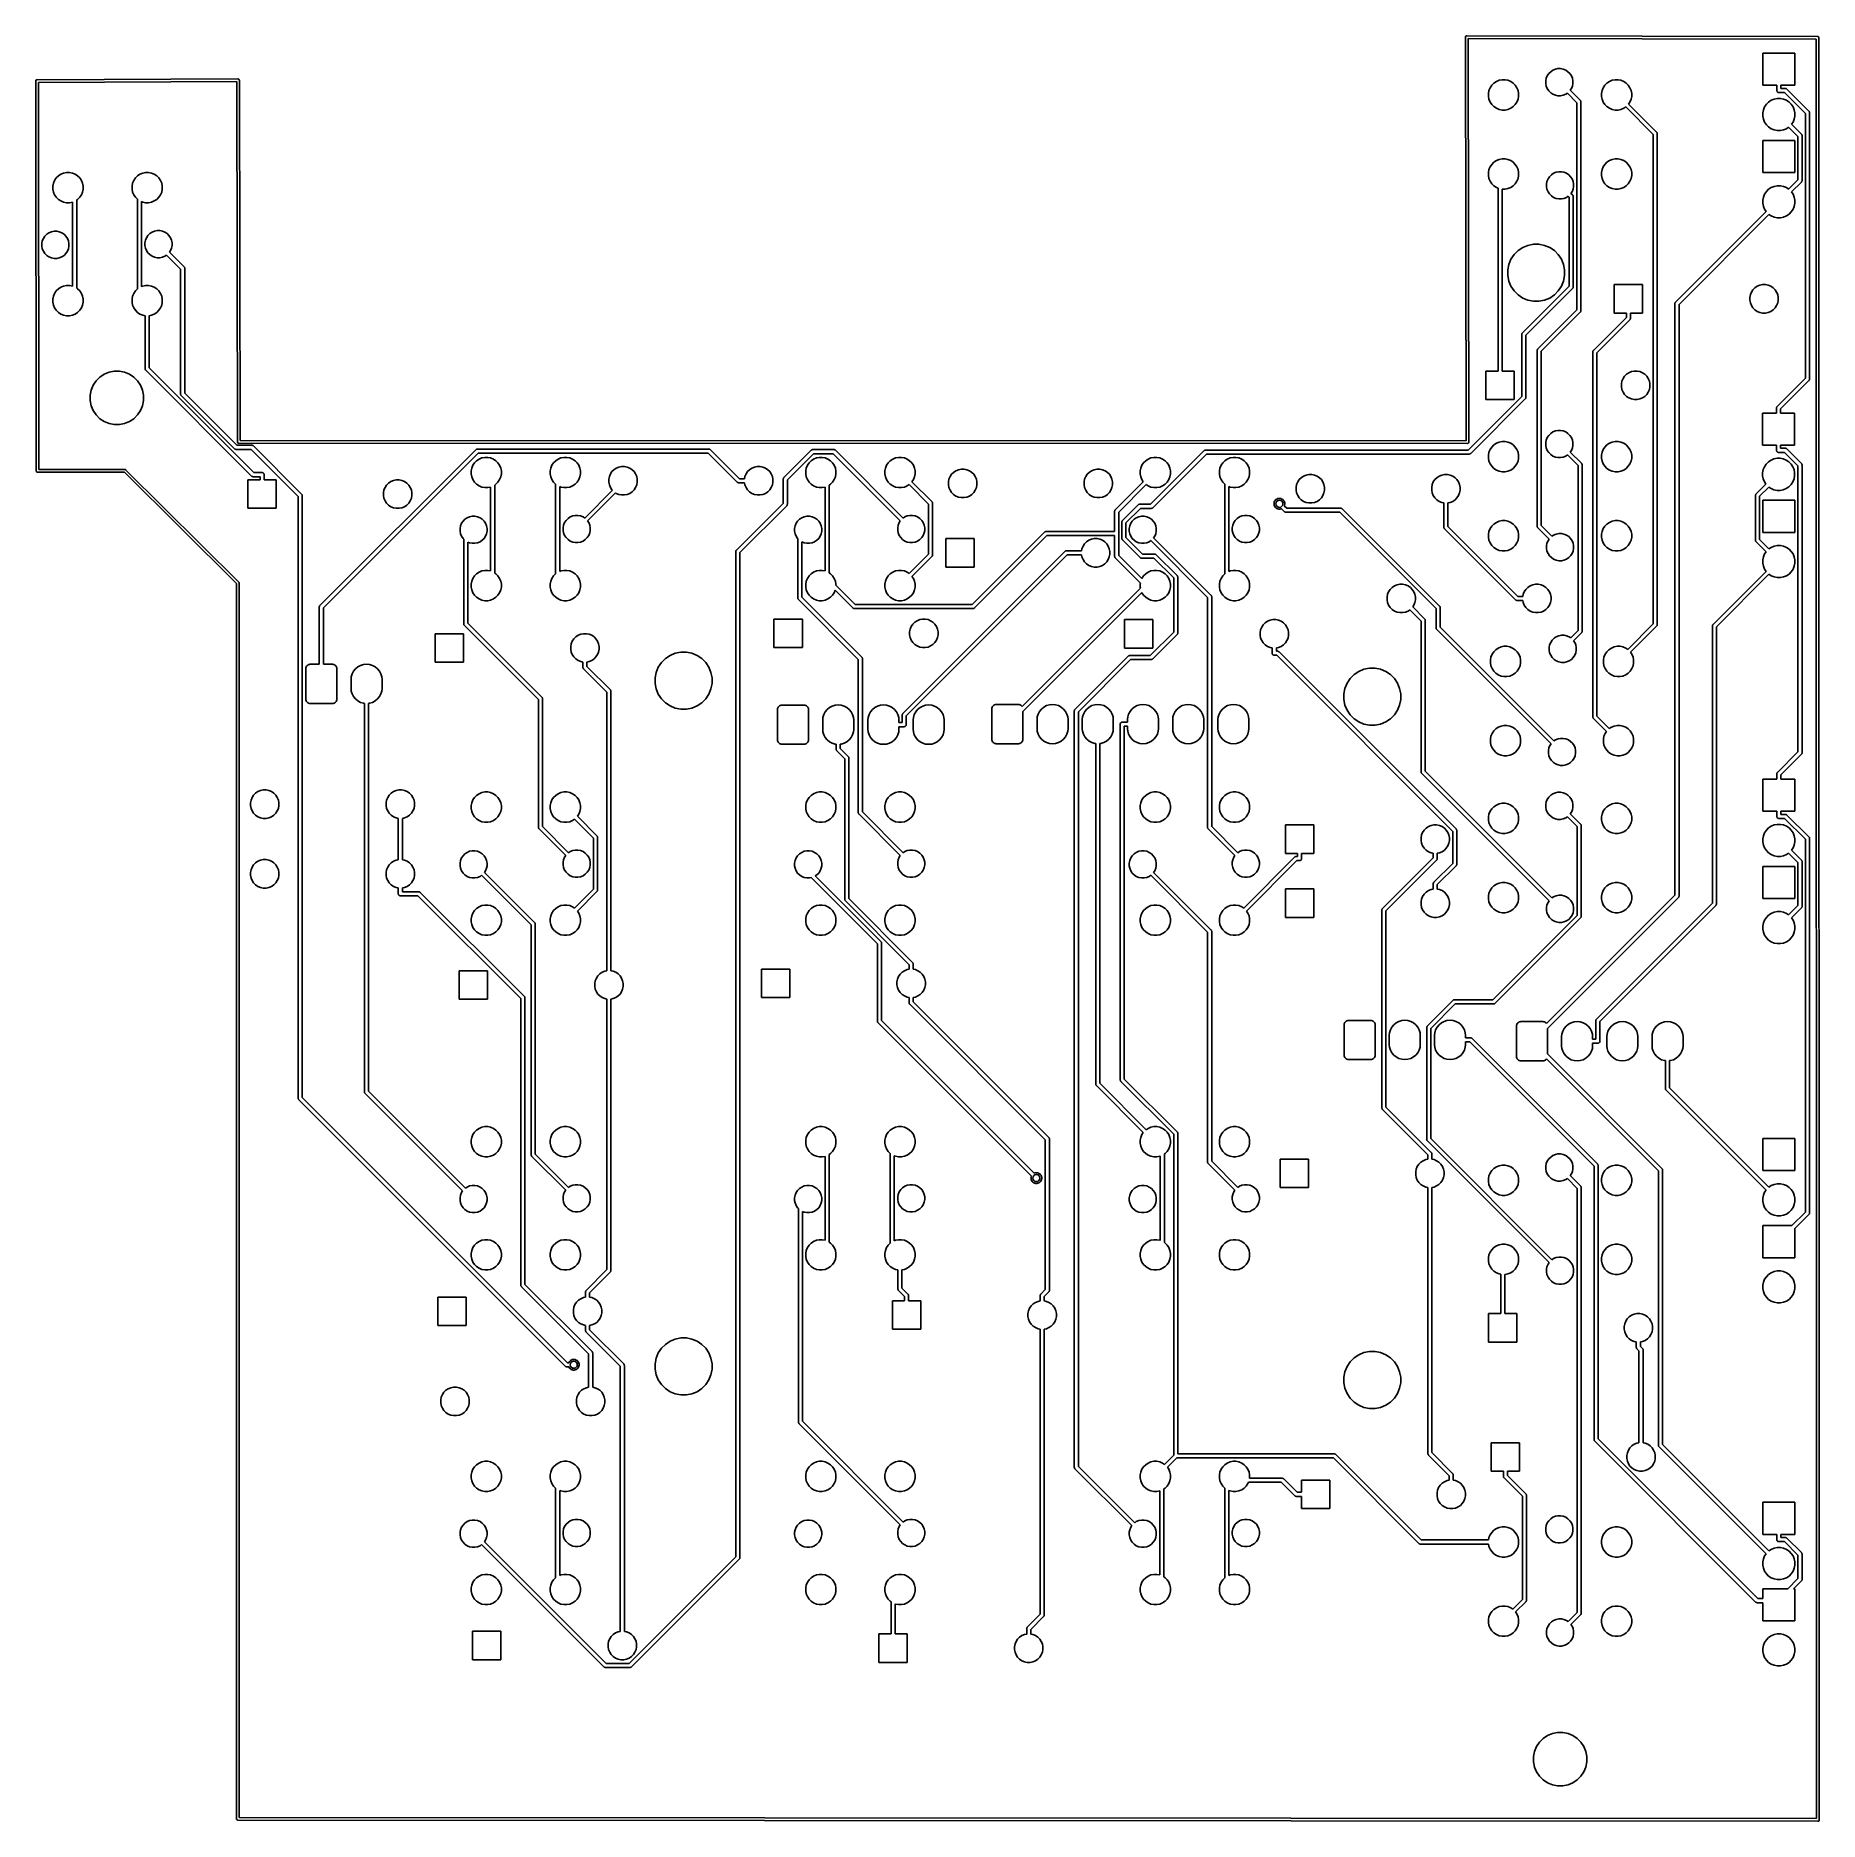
# Model space of a CAD drawing. Extents: x 69 to 169, y -148 to -48.
import ezdxf

# ---------------------------------------------------------------- set-up
doc = ezdxf.new("R2010")
doc.units = 0
doc.layers.add('BLACK', color=7, linetype='CONTINUOUS')

msp = doc.modelspace()

# ---------------------------------------------------------------- linework, layer by layer
at = {"layer": 'BLACK', "linetype": 'CONTINUOUS'}
for p, q in [((148.895, -48.0527), (148.896, -48.0454)), ((148.895, -48.0598), (148.895, -48.0527)), ((148.895, -48.0637), (148.895, -48.0598)), ((148.935, -70.735), (148.895, -48.0637)), ((148.896, -48.0451), (148.898, -48.0382)), ((148.896, -48.0453), (148.896, -48.0451)), ((148.896, -48.0454), (148.896, -48.0453)), ((148.898, -48.0382), (148.9, -48.0313)), ((148.9, -48.031), (148.904, -48.0246)), ((148.9, -48.0312), (148.9, -48.031)), ((148.9, -48.0313), (148.9, -48.0312)), ((148.904, -48.0246), (148.907, -48.0182)), ((148.907, -48.018), (148.912, -48.0124)), ((148.907, -48.0181), (148.907, -48.018)), ((148.907, -48.0182), (148.907, -48.0181)), ((148.912, -48.0124), (148.917, -48.0068)), ((148.917, -48.0066), (148.922, -48.0021)), ((148.917, -48.0067), (148.917, -48.0066)), ((148.917, -48.0068), (148.917, -48.0067)), ((148.922, -48.0021), (148.928, -47.9974)), ((148.928, -47.9973), (148.935, -47.9939)), ((148.928, -47.9974), (148.928, -47.9973)), ((148.928, -47.9973), (148.928, -47.9973)), ((148.935, -47.9939), (148.941, -47.9904)), ((148.941, -47.9903), (148.948, -47.9883)), ((148.941, -47.9904), (148.941, -47.9903)), ((148.941, -47.9904), (148.941, -47.9904)), ((148.948, -47.9883), (148.955, -47.9861)), ((148.955, -47.9861), (148.963, -47.9854)), ((148.955, -47.9861), (148.955, -47.9861)), ((148.955, -47.9861), (148.955, -47.9861)), ((148.963, -47.9854), (148.97, -47.9846)), ((148.97, -47.9846), (148.974, -47.985)), ((148.974, -47.985), (168.666, -48.025)), ((168.595, -48.1748), (149.045, -48.1352)), ((149.045, -48.1352), (149.085, -70.8063)), ((168.666, -48.025), (168.67, -48.0246)), ((168.67, -48.0246), (168.674, -48.025)), ((168.674, -48.025), (168.674, -48.025)), ((168.674, -48.025), (168.677, -48.0254)), ((168.677, -48.0254), (168.685, -48.0261)), ((168.685, -48.0261), (168.685, -48.0261)), ((168.685, -48.0261), (168.685, -48.0261)), ((168.685, -48.0261), (168.692, -48.0282)), ((168.692, -48.0282), (168.699, -48.0304)), ((168.699, -48.0304), (168.699, -48.0304)), ((168.699, -48.0304), (168.699, -48.0304)), ((168.699, -48.0304), (168.705, -48.0339)), ((168.705, -48.0339), (168.712, -48.0373)), ((168.712, -48.0373), (168.712, -48.0374)), ((168.712, -48.0374), (168.712, -48.0374)), ((168.712, -48.0374), (168.718, -48.0421)), ((168.718, -48.0421), (168.723, -48.0467)), ((168.723, -48.0467), (168.723, -48.0468)), ((168.723, -48.0468), (168.723, -48.0468)), ((168.723, -48.0468), (168.728, -48.0526)), ((168.728, -48.0526), (168.733, -48.0581)), ((168.733, -48.0581), (168.733, -48.0582)), ((168.733, -48.0582), (168.733, -48.0583)), ((168.733, -48.0583), (168.736, -48.0649)), ((168.736, -48.0649), (168.74, -48.0711)), ((168.74, -48.0711), (168.74, -48.0712)), ((168.74, -48.0712), (168.74, -48.0713)), ((168.74, -48.0713), (168.742, -48.0785)), ((168.742, -48.0785), (168.744, -48.0853)), ((168.744, -48.0853), (168.744, -48.0854)), ((168.744, -48.0854), (168.744, -48.0854)), ((168.744, -48.0854), (168.745, -48.0932)), ((168.745, -48.0932), (168.745, -48.0963)), ((168.745, -48.0963), (168.745, -48.0964)), ((168.745, -48.0964), (168.745, -48.1002)), ((168.745, -48.1002), (168.745, -48.1038)), ((168.745, -48.1038), (168.775, -148.196)), ((165.6, -50.77), (165.6, -48.97)), ((165.6, -48.97), (167.4, -48.97)), ((167.4, -48.97), (167.4, -50.77)), ((168.625, -148.125), (168.595, -48.1748)), ((153.495, -50.2361), (153.578, -50.1113)), ((153.578, -50.1113), (153.684, -50.0051)), ((153.684, -50.0051), (153.809, -49.9217)), ((153.809, -49.9217), (153.948, -49.8643)), ((153.948, -49.8643), (154.095, -49.835)), ((154.095, -49.835), (154.245, -49.835)), ((154.245, -49.835), (154.392, -49.8643)), ((154.392, -49.8643), (154.531, -49.9217)), ((154.531, -49.9217), (154.656, -50.0051)), ((154.656, -50.0051), (154.762, -50.1113)), ((154.762, -50.1113), (154.845, -50.2361)), ((68.5746, -50.5303), (68.575, -50.5265)), ((68.575, -50.5339), (68.5746, -50.5303)), ((68.575, -50.5264), (68.5753, -50.5229)), ((68.575, -50.5265), (68.575, -50.5264)), ((68.605, -72.4264), (68.575, -50.5339)), ((68.5753, -50.5229), (68.576, -50.5156)), ((68.576, -50.5156), (68.5761, -50.5155)), ((68.5761, -50.5154), (68.5782, -50.5083)), ((68.5761, -50.5155), (68.5761, -50.5154)), ((68.5782, -50.5083), (68.5803, -50.5014)), ((68.5803, -50.5013), (68.5839, -50.4946)), ((68.5803, -50.5014), (68.5803, -50.5013)), ((68.5803, -50.5013), (68.5803, -50.5013)), ((68.5839, -50.4946), (68.5872, -50.4884)), ((68.5872, -50.4883), (68.5873, -50.4882)), ((68.5872, -50.4884), (68.5872, -50.4883)), ((68.5873, -50.4882), (68.592, -50.4825)), ((68.592, -50.4825), (68.5965, -50.4769)), ((68.5965, -50.4769), (68.5966, -50.4768)), ((68.5966, -50.4768), (68.6022, -50.4722)), ((68.5966, -50.4768), (68.5966, -50.4768)), ((68.6022, -50.4722), (68.6079, -50.4675)), ((68.6079, -50.4675), (68.608, -50.4674)), ((68.608, -50.4674), (68.6144, -50.464)), ((68.608, -50.4674), (68.608, -50.4674)), ((68.6144, -50.464), (68.6209, -50.4605)), ((68.6209, -50.4605), (68.621, -50.4605)), ((68.621, -50.4605), (68.6211, -50.4604)), ((68.6211, -50.4604), (68.628, -50.4583)), ((68.628, -50.4583), (68.635, -50.4561)), ((68.635, -50.4561), (68.6351, -50.4561)), ((68.6351, -50.4561), (68.6352, -50.4561)), ((68.6352, -50.4561), (68.6423, -50.4554)), ((68.6423, -50.4554), (68.6461, -50.455)), ((68.6461, -50.455), (68.6499, -50.4546)), ((68.6461, -50.455), (68.6461, -50.455)), ((68.6499, -50.4546), (68.6535, -50.455)), ((68.6535, -50.455), (79.9361, -50.415)), ((79.8651, -50.5653), (68.7251, -50.6047)), ((68.7251, -50.6047), (68.7549, -72.355)), ((79.905, -70.7964), (79.8651, -50.5653)), ((79.9361, -50.415), (79.9399, -50.4146)), ((79.9399, -50.4146), (79.947, -50.4153)), ((79.947, -50.4153), (79.9544, -50.416)), ((79.9544, -50.416), (79.9545, -50.4161)), ((79.9545, -50.4161), (79.9546, -50.4161)), ((79.9546, -50.4161), (79.9614, -50.4181)), ((79.9614, -50.4181), (79.9686, -50.4203)), ((79.9686, -50.4203), (79.9686, -50.4203)), ((79.9686, -50.4203), (79.9687, -50.4203)), ((79.9687, -50.4203), (79.9753, -50.4238)), ((79.9753, -50.4238), (79.9816, -50.4272)), ((79.9816, -50.4272), (79.9817, -50.4272)), ((79.9817, -50.4272), (79.9817, -50.4273)), ((79.9817, -50.4273), (79.9873, -50.4318)), ((79.9873, -50.4318), (79.9931, -50.4365)), ((79.9931, -50.4365), (79.9931, -50.4366)), ((79.9931, -50.4366), (79.9932, -50.4366)), ((79.9932, -50.4366), (79.9976, -50.442)), ((79.9976, -50.442), (80.0025, -50.4479)), ((80.0025, -50.4479), (80.0025, -50.448)), ((80.0025, -50.448), (80.0026, -50.448)), ((80.0026, -50.448), (80.0061, -50.4546)), ((80.0061, -50.4546), (80.0095, -50.4609)), ((80.0095, -50.4609), (80.0095, -50.461)), ((80.0095, -50.461), (80.0096, -50.461)), ((80.0096, -50.461), (80.0117, -50.4681)), ((80.0117, -50.4681), (80.0139, -50.475)), ((80.0139, -50.475), (80.0139, -50.4751)), ((80.0139, -50.4751), (80.0139, -50.4752)), ((80.0139, -50.4752), (80.0146, -50.4823)), ((80.0146, -50.4823), (80.0154, -50.4897)), ((80.0154, -50.4897), (80.015, -50.4935)), ((80.015, -50.4935), (80.0549, -70.725)), ((150.185, -51.2243), (150.218, -51.0601)), ((150.218, -51.0601), (150.282, -50.9054)), ((150.282, -50.9054), (150.375, -50.7662)), ((150.375, -50.7662), (150.493, -50.6478)), ((150.493, -50.6478), (150.632, -50.5547)), ((150.632, -50.5547), (150.787, -50.4907)), ((150.787, -50.4907), (150.951, -50.458)), ((150.951, -50.458), (151.119, -50.458)), ((151.119, -50.458), (151.283, -50.4907)), ((151.283, -50.4907), (151.438, -50.5547)), ((151.438, -50.5547), (151.577, -50.6478)), ((151.577, -50.6478), (151.695, -50.7662)), ((151.695, -50.7662), (151.788, -50.9054)), ((151.788, -50.9054), (151.852, -51.0601)), ((151.852, -51.0601), (151.885, -51.2243)), ((153.408, -50.5219), (153.437, -50.3747)), ((153.408, -50.672), (153.408, -50.5219)), ((153.437, -50.8193), (153.408, -50.672)), ((153.437, -50.3747), (153.495, -50.2361)), ((153.495, -50.9579), (153.437, -50.8193)), ((153.578, -51.0827), (153.495, -50.9579)), ((153.684, -51.1889), (153.578, -51.0827)), ((154.845, -50.9579), (154.784, -51.0495)), ((154.784, -51.0495), (155.348, -51.6132)), ((154.845, -50.2361), (154.903, -50.3747)), ((154.903, -50.8193), (154.845, -50.9579)), ((154.903, -50.3747), (154.932, -50.5219)), ((154.932, -50.672), (154.903, -50.8193)), ((154.932, -50.5219), (154.932, -50.672)), ((156.535, -51.2243), (156.568, -51.0601)), ((156.568, -51.0601), (156.632, -50.9054)), ((156.632, -50.9054), (156.725, -50.7662)), ((156.725, -50.7662), (156.843, -50.6478)), ((156.843, -50.6478), (156.982, -50.5547)), ((156.982, -50.5547), (157.137, -50.4907)), ((157.137, -50.4907), (157.301, -50.458)), ((157.301, -50.458), (157.469, -50.458)), ((157.469, -50.458), (157.633, -50.4907)), ((157.633, -50.4907), (157.788, -50.5547)), ((157.788, -50.5547), (157.927, -50.6478)), ((157.927, -50.6478), (158.045, -50.7662)), ((158.045, -50.7662), (158.138, -50.9054)), ((158.138, -50.9054), (158.202, -51.0601)), ((158.202, -51.0601), (158.235, -51.2243)), ((166.386, -50.77), (165.6, -50.77)), ((166.385, -51.0624), (166.386, -51.0568)), ((166.387, -51.0848), (166.385, -51.0624)), ((166.386, -51.0568), (166.386, -50.77)), ((166.394, -51.1064), (166.387, -51.0848)), ((166.405, -51.1262), (166.394, -51.1064)), ((166.419, -51.1436), (166.405, -51.1262)), ((166.436, -51.1579), (166.419, -51.1436)), ((167.4, -50.77), (166.614, -50.77)), ((166.614, -50.77), (166.614, -50.9481)), ((166.614, -50.9481), (166.867, -50.9481)), ((166.867, -50.9481), (166.873, -50.9475)), ((166.873, -50.9475), (166.878, -50.9481)), ((166.878, -50.9481), (166.878, -50.9481)), ((166.878, -50.9481), (166.895, -50.9498)), ((166.895, -50.9498), (166.917, -50.9563)), ((166.917, -50.9563), (166.936, -50.9669)), ((166.936, -50.9669), (166.954, -50.9812)), ((166.954, -50.9812), (166.957, -50.9855)), ((166.957, -50.9855), (168.192, -52.2206)), ((150.185, -51.3917), (150.185, -51.2243)), ((150.218, -51.5559), (150.185, -51.3917)), ((150.282, -51.7106), (150.218, -51.5559)), ((150.375, -51.8498), (150.282, -51.7106)), ((150.493, -51.9682), (150.375, -51.8498)), ((150.632, -52.0613), (150.493, -51.9682)), ((150.787, -52.1253), (150.632, -52.0613)), ((150.951, -52.158), (150.787, -52.1253)), ((151.283, -52.1253), (151.119, -52.158)), ((151.438, -52.0613), (151.283, -52.1253)), ((151.577, -51.9682), (151.438, -52.0613)), ((151.695, -51.8498), (151.577, -51.9682)), ((151.788, -51.7106), (151.695, -51.8498)), ((151.852, -51.5559), (151.788, -51.7106)), ((151.885, -51.3917), (151.852, -51.5559)), ((151.885, -51.2243), (151.885, -51.3917)), ((153.809, -51.2723), (153.684, -51.1889)), ((153.948, -51.3297), (153.809, -51.2723)), ((154.095, -51.359), (153.948, -51.3297)), ((154.245, -51.359), (154.095, -51.359)), ((154.392, -51.3297), (154.245, -51.359)), ((154.531, -51.2723), (154.392, -51.3297)), ((154.622, -51.2111), (154.531, -51.2723)), ((155.157, -51.7453), (154.622, -51.2111)), ((155.157, -63.3815), (155.157, -51.7453)), ((155.348, -51.6132), (155.352, -51.6168)), ((155.352, -51.6168), (155.366, -51.6342)), ((155.366, -51.6342), (155.377, -51.654)), ((155.377, -51.654), (155.384, -51.6756)), ((155.384, -51.6756), (155.385, -51.6924)), ((155.385, -51.6924), (155.385, -51.6924)), ((155.385, -51.6924), (155.386, -51.698)), ((155.386, -51.698), (155.385, -51.7036)), ((155.385, -51.7036), (155.385, -63.4232)), ((156.535, -51.3917), (156.535, -51.2243)), ((156.568, -51.5559), (156.535, -51.3917)), ((156.632, -51.7106), (156.568, -51.5559)), ((156.725, -51.8498), (156.632, -51.7106)), ((156.843, -51.9682), (156.725, -51.8498)), ((156.982, -52.0613), (156.843, -51.9682)), ((157.137, -52.1253), (156.982, -52.0613)), ((157.301, -52.158), (157.137, -52.1253)), ((157.633, -52.1253), (157.469, -52.158)), ((157.788, -52.0613), (157.633, -52.1253)), ((157.901, -51.9856), (157.788, -52.0613)), ((159.442, -53.5263), (157.901, -51.9856)), ((158.138, -51.7106), (158.063, -51.8239)), ((158.063, -51.8239), (159.633, -53.3942)), ((158.202, -51.5559), (158.138, -51.7106)), ((158.235, -51.3917), (158.202, -51.5559)), ((158.235, -51.2243), (158.235, -51.3917)), ((165.6, -52.3214), (165.635, -52.1475)), ((165.635, -52.1475), (165.702, -51.9837)), ((165.702, -51.9837), (165.801, -51.8363)), ((165.801, -51.8363), (165.926, -51.7109)), ((165.926, -51.7109), (166.074, -51.6124)), ((166.074, -51.6124), (166.237, -51.5446)), ((166.237, -51.5446), (166.411, -51.51)), ((166.411, -51.51), (166.589, -51.51)), ((166.456, -51.1685), (166.436, -51.1579)), ((166.478, -51.175), (166.456, -51.1685)), ((166.494, -51.1767), (166.478, -51.175)), ((166.5, -51.1773), (166.494, -51.1767)), ((166.506, -51.1767), (166.5, -51.1773)), ((166.825, -51.1767), (166.506, -51.1767)), ((166.589, -51.51), (166.763, -51.5446)), ((166.763, -51.5446), (166.926, -51.6124)), ((168.001, -52.3527), (166.825, -51.1767)), ((166.926, -51.6124), (167.074, -51.7109)), ((167.074, -51.7109), (167.199, -51.8363)), ((167.199, -51.8363), (167.298, -51.9837)), ((167.298, -51.9837), (167.365, -52.1475)), ((167.365, -52.1475), (167.4, -52.3214)), ((151.119, -52.158), (150.951, -52.158)), ((157.469, -52.158), (157.301, -52.158)), ((165.6, -52.4986), (165.6, -52.3214)), ((165.635, -52.6725), (165.6, -52.4986)), ((165.702, -52.8363), (165.635, -52.6725)), ((165.801, -52.9837), (165.702, -52.8363)), ((165.926, -53.1091), (165.801, -52.9837)), ((166.074, -53.2076), (165.926, -53.1091)), ((167.052, -53.1236), (166.926, -53.2076)), ((167.578, -53.6498), (167.052, -53.1236)), ((167.298, -52.8363), (167.214, -52.962)), ((167.214, -52.962), (167.769, -53.5177)), ((167.365, -52.6725), (167.298, -52.8363)), ((167.4, -52.4986), (167.365, -52.6725)), ((167.4, -52.3214), (167.4, -52.4986)), ((168.001, -67.2147), (168.001, -52.3527)), ((168.192, -52.2206), (168.197, -52.2242)), ((168.197, -52.2242), (168.211, -52.2416)), ((168.211, -52.2416), (168.222, -52.2614)), ((168.222, -52.2614), (168.228, -52.283)), ((168.228, -52.283), (168.23, -52.2998)), ((168.23, -52.2998), (168.23, -52.2998)), ((168.23, -52.2998), (168.23, -52.3054)), ((168.23, -52.3054), (168.23, -52.311)), ((168.23, -52.311), (168.23, -67.2564)), ((159.442, -81.0227), (159.442, -53.5263)), ((159.633, -53.3942), (159.637, -53.3978)), ((159.637, -53.3978), (159.641, -53.4021)), ((159.641, -53.4021), (159.641, -53.4021)), ((159.641, -53.4021), (159.651, -53.4152)), ((159.651, -53.4152), (159.662, -53.435)), ((159.662, -53.435), (159.662, -53.435)), ((159.662, -53.435), (159.669, -53.4566)), ((159.669, -53.4566), (159.67, -53.4734)), ((159.67, -53.4734), (159.67, -53.4734)), ((159.67, -53.4734), (159.671, -53.479)), ((159.671, -53.479), (159.67, -53.4846)), ((159.67, -53.4846), (159.67, -81.0644)), ((165.6, -55.67), (165.6, -53.87)), ((165.6, -53.87), (167.4, -53.87)), ((166.237, -53.2754), (166.074, -53.2076)), ((166.411, -53.31), (166.237, -53.2754)), ((166.589, -53.31), (166.411, -53.31)), ((166.763, -53.2754), (166.589, -53.31)), ((166.926, -53.2076), (166.763, -53.2754)), ((167.4, -53.87), (167.4, -55.67)), ((167.578, -56.0702), (167.578, -53.6498)), ((167.769, -53.5177), (167.774, -53.5213)), ((167.774, -53.5213), (167.777, -53.5256)), ((167.777, -53.5256), (167.777, -53.5256)), ((167.777, -53.5256), (167.788, -53.5387)), ((167.788, -53.5387), (167.799, -53.5585)), ((167.799, -53.5585), (167.799, -53.5602)), ((167.799, -53.5602), (167.805, -53.5801)), ((167.805, -53.5801), (167.807, -53.5969)), ((167.807, -53.5969), (167.807, -53.5969)), ((167.807, -53.5969), (167.807, -53.6025)), ((167.807, -53.6025), (167.807, -53.6081)), ((167.807, -53.6081), (167.807, -56.1119)), ((150.375, -55.2112), (150.493, -55.0928)), ((150.493, -55.0928), (150.632, -54.9997)), ((150.632, -54.9997), (150.787, -54.9357)), ((150.787, -54.9357), (150.951, -54.903)), ((150.951, -54.903), (151.119, -54.903)), ((151.119, -54.903), (151.283, -54.9357)), ((151.283, -54.9357), (151.438, -54.9997)), ((151.438, -54.9997), (151.577, -55.0928)), ((151.577, -55.0928), (151.695, -55.2112)), ((156.725, -55.2112), (156.843, -55.0928)), ((156.843, -55.0928), (156.982, -54.9997)), ((156.982, -54.9997), (157.137, -54.9357)), ((157.137, -54.9357), (157.301, -54.903)), ((157.301, -54.903), (157.469, -54.903)), ((157.469, -54.903), (157.633, -54.9357)), ((157.633, -54.9357), (157.788, -54.9997)), ((157.788, -54.9997), (157.927, -55.0928)), ((157.927, -55.0928), (158.045, -55.2112)), ((69.5727, -56.2671), (69.6367, -56.1124)), ((69.6367, -56.1124), (69.7298, -55.9732)), ((69.7298, -55.9732), (69.8482, -55.8548)), ((69.8482, -55.8548), (69.9874, -55.7617)), ((69.9874, -55.7617), (70.1421, -55.6977)), ((70.1421, -55.6977), (70.3063, -55.665)), ((70.3063, -55.665), (70.4737, -55.665)), ((70.4737, -55.665), (70.6379, -55.6977)), ((70.6379, -55.6977), (70.7926, -55.7617)), ((70.7926, -55.7617), (70.9318, -55.8548)), ((70.9318, -55.8548), (71.0502, -55.9732)), ((71.0502, -55.9732), (71.1433, -56.1124)), ((71.1433, -56.1124), (71.2073, -56.2671)), ((74.0177, -56.2671), (74.0817, -56.1124)), ((74.0817, -56.1124), (74.1748, -55.9732)), ((74.1748, -55.9732), (74.2932, -55.8548)), ((74.2932, -55.8548), (74.4324, -55.7617)), ((74.4324, -55.7617), (74.5871, -55.6977)), ((74.5871, -55.6977), (74.7513, -55.665)), ((74.7513, -55.665), (74.9187, -55.665)), ((74.9187, -55.665), (75.0829, -55.6977)), ((75.0829, -55.6977), (75.2376, -55.7617)), ((75.2376, -55.7617), (75.3768, -55.8548)), ((75.3768, -55.8548), (75.4952, -55.9732)), ((75.4952, -55.9732), (75.5883, -56.1124)), ((75.5883, -56.1124), (75.6523, -56.2671)), ((150.185, -55.6693), (150.218, -55.5051)), ((150.185, -55.8367), (150.185, -55.6693)), ((150.218, -56.0009), (150.185, -55.8367)), ((150.218, -55.5051), (150.282, -55.3504)), ((150.282, -56.1556), (150.218, -56.0009)), ((150.282, -55.3504), (150.375, -55.2112)), ((150.375, -56.2948), (150.282, -56.1556)), ((151.695, -55.2112), (151.788, -55.3504)), ((151.788, -56.1556), (151.695, -56.2948)), ((151.788, -55.3504), (151.852, -55.5051)), ((151.852, -56.0009), (151.788, -56.1556)), ((151.852, -55.5051), (151.885, -55.6693)), ((151.885, -55.8367), (151.852, -56.0009)), ((151.885, -55.6693), (151.885, -55.8367)), ((153.477, -56.1657), (153.535, -56.0271)), ((153.535, -56.0271), (153.618, -55.9023)), ((153.618, -55.9023), (153.724, -55.7961)), ((153.724, -55.7961), (153.849, -55.7127)), ((153.849, -55.7127), (153.988, -55.6553)), ((153.988, -55.6553), (154.135, -55.626)), ((154.135, -55.626), (154.285, -55.626)), ((154.285, -55.626), (154.432, -55.6553)), ((154.432, -55.6553), (154.571, -55.7127)), ((154.571, -55.7127), (154.696, -55.7961)), ((154.696, -55.7961), (154.802, -55.9023)), ((154.802, -55.9023), (154.885, -56.0271)), ((154.885, -56.0271), (154.943, -56.1657)), ((156.535, -55.6693), (156.568, -55.5051)), ((156.535, -55.8367), (156.535, -55.6693)), ((156.568, -56.0009), (156.535, -55.8367)), ((156.568, -55.5051), (156.632, -55.3504)), ((156.632, -56.1556), (156.568, -56.0009)), ((156.632, -55.3504), (156.725, -55.2112)), ((156.725, -56.2948), (156.632, -56.1556)), ((158.045, -55.2112), (158.138, -55.3504)), ((158.138, -56.1556), (158.045, -56.2948)), ((158.138, -55.3504), (158.202, -55.5051)), ((158.202, -56.0009), (158.138, -56.1556)), ((158.202, -55.5051), (158.235, -55.6693)), ((158.235, -55.8367), (158.202, -56.0009)), ((158.235, -55.6693), (158.235, -55.8367)), ((167.4, -55.67), (165.6, -55.67)), ((167.052, -56.5964), (167.578, -56.0702)), ((167.799, -56.1615), (167.788, -56.1813)), ((167.805, -56.1399), (167.799, -56.1615)), ((167.807, -56.1231), (167.805, -56.1399)), ((167.807, -56.1119), (167.807, -56.1175)), ((167.807, -56.1175), (167.807, -56.1231)), ((167.807, -56.1231), (167.807, -56.1231)), ((69.54, -56.4313), (69.5727, -56.2671)), ((69.54, -56.5987), (69.54, -56.4313)), ((69.5727, -56.7629), (69.54, -56.5987)), ((69.6367, -56.9176), (69.5727, -56.7629)), ((69.7298, -57.0568), (69.6367, -56.9176)), ((69.8482, -57.1752), (69.7298, -57.0568)), ((71.0502, -57.0568), (70.9318, -57.1752)), ((71.1433, -56.9176), (71.0502, -57.0568)), ((71.2073, -56.7629), (71.1433, -56.9176)), ((71.2073, -56.2671), (71.24, -56.4313)), ((71.24, -56.5987), (71.2073, -56.7629)), ((71.24, -56.4313), (71.24, -56.5987)), ((73.985, -56.4313), (74.0177, -56.2671)), ((73.985, -56.5987), (73.985, -56.4313)), ((74.0177, -56.7629), (73.985, -56.5987)), ((74.0817, -56.9176), (74.0177, -56.7629)), ((74.1748, -57.0568), (74.0817, -56.9176)), ((74.2883, -57.1704), (74.1748, -57.0568)), ((75.4952, -57.0568), (75.3768, -57.1752)), ((75.5883, -56.9176), (75.4952, -57.0568)), ((75.6523, -56.7629), (75.5883, -56.9176)), ((75.6523, -56.2671), (75.685, -56.4313)), ((75.685, -56.5987), (75.6523, -56.7629)), ((75.685, -56.4313), (75.685, -56.5987)), ((150.493, -56.4132), (150.375, -56.2948)), ((150.632, -56.5063), (150.493, -56.4132)), ((150.726, -56.5449), (150.632, -56.5063)), ((150.726, -66.82), (150.726, -56.5449)), ((151.119, -56.603), (150.954, -56.603)), ((150.954, -56.603), (150.954, -66.82)), ((151.283, -56.5703), (151.119, -56.603)), ((151.438, -56.5063), (151.283, -56.5703)), ((151.577, -56.4132), (151.438, -56.5063)), ((151.695, -56.2948), (151.577, -56.4132)), ((153.448, -56.313), (153.477, -56.1657)), ((153.448, -56.463), (153.448, -56.313)), ((153.477, -56.6103), (153.448, -56.463)), ((153.535, -56.7489), (153.477, -56.6103)), ((153.618, -56.8737), (153.535, -56.7489)), ((153.724, -56.9799), (153.618, -56.8737)), ((153.849, -57.0633), (153.724, -56.9799)), ((153.988, -57.1207), (153.849, -57.0633)), ((154.135, -57.15), (153.988, -57.1207)), ((154.285, -57.15), (154.135, -57.15)), ((154.432, -57.1207), (154.285, -57.15)), ((154.571, -57.0633), (154.432, -57.1207)), ((154.662, -57.0021), (154.571, -57.0633)), ((154.719, -57.0589), (154.662, -57.0021)), ((154.719, -62.0509), (154.719, -57.0589)), ((154.885, -56.7489), (154.824, -56.8405)), ((154.824, -56.8405), (154.91, -56.9268)), ((154.943, -56.6103), (154.885, -56.7489)), ((154.91, -56.9268), (154.915, -56.9304)), ((154.915, -56.9304), (154.918, -56.9347)), ((154.918, -56.9347), (154.918, -56.9347)), ((154.918, -56.9347), (154.929, -56.9478)), ((154.929, -56.9478), (154.94, -56.9676)), ((154.94, -56.9676), (154.94, -56.9696)), ((154.94, -56.9696), (154.946, -56.9892)), ((154.943, -56.1657), (154.972, -56.313)), ((154.972, -56.463), (154.943, -56.6103)), ((154.946, -56.9892), (154.948, -57.006)), ((154.948, -57.006), (154.948, -57.006)), ((154.948, -57.006), (154.948, -57.0116)), ((154.948, -57.0116), (154.948, -57.0172)), ((154.948, -57.0172), (154.948, -62.0926)), ((154.972, -56.313), (154.972, -56.463)), ((156.843, -56.4132), (156.725, -56.2948)), ((156.982, -56.5063), (156.843, -56.4132)), ((157.137, -56.5703), (156.982, -56.5063)), ((157.301, -56.603), (157.137, -56.5703)), ((157.469, -56.603), (157.301, -56.603)), ((157.633, -56.5703), (157.469, -56.603)), ((157.788, -56.5063), (157.633, -56.5703)), ((157.927, -56.4132), (157.788, -56.5063)), ((158.045, -56.2948), (157.927, -56.4132)), ((165.6, -57.2214), (165.635, -57.0475)), ((165.635, -57.0475), (165.702, -56.8837)), ((165.702, -56.8837), (165.801, -56.7363)), ((165.801, -56.7363), (165.926, -56.6109)), ((165.926, -56.6109), (166.074, -56.5124)), ((166.074, -56.5124), (166.237, -56.4446)), ((166.237, -56.4446), (166.411, -56.41)), ((166.411, -56.41), (166.589, -56.41)), ((166.589, -56.41), (166.763, -56.4446)), ((166.763, -56.4446), (166.926, -56.5124)), ((166.926, -56.5124), (167.052, -56.5964)), ((167.769, -56.2023), (167.214, -56.758)), ((167.214, -56.758), (167.298, -56.8837)), ((167.298, -56.8837), (167.365, -57.0475)), ((167.365, -57.0475), (167.4, -57.2214)), ((167.774, -56.1987), (167.769, -56.2023)), ((167.777, -56.1944), (167.774, -56.1987)), ((167.788, -56.1813), (167.777, -56.1944)), ((167.777, -56.1944), (167.777, -56.1944)), ((69.9874, -57.2683), (69.8482, -57.1752)), ((70.1421, -57.3323), (69.9874, -57.2683)), ((70.3063, -57.365), (70.1421, -57.3323)), ((70.4737, -57.365), (70.3063, -57.365)), ((70.6379, -57.3323), (70.4737, -57.365)), ((70.6491, -57.3277), (70.6379, -57.3323)), ((70.6491, -62.0523), (70.6491, -57.3277)), ((70.9318, -57.1752), (70.8777, -57.2114)), ((70.8777, -57.2114), (70.8777, -62.1686)), ((74.2883, -62.2096), (74.2883, -57.1704)), ((74.5871, -57.3323), (74.5169, -57.3033)), ((74.5169, -57.3033), (74.5169, -62.0767)), ((74.7513, -57.365), (74.5871, -57.3323)), ((74.9187, -57.365), (74.7513, -57.365)), ((75.0829, -57.3323), (74.9187, -57.365)), ((75.2376, -57.2683), (75.0829, -57.3323)), ((75.3768, -57.1752), (75.2376, -57.2683)), ((160.703, -62.9457), (165.786, -57.862)), ((165.948, -58.0236), (160.894, -63.0778)), ((165.6, -57.3986), (165.6, -57.2214)), ((165.635, -57.5725), (165.6, -57.3986)), ((165.702, -57.7363), (165.635, -57.5725)), ((165.786, -57.862), (165.702, -57.7363)), ((166.074, -58.1076), (165.948, -58.0236)), ((166.237, -58.1754), (166.074, -58.1076)), ((166.926, -58.1076), (166.763, -58.1754)), ((167.074, -58.0091), (166.926, -58.1076)), ((167.199, -57.8837), (167.074, -58.0091)), ((167.298, -57.7363), (167.199, -57.8837)), ((167.365, -57.5725), (167.298, -57.7363)), ((167.4, -57.3986), (167.365, -57.5725)), ((167.4, -57.2214), (167.4, -57.3986)), ((69.0871, -59.2443), (69.1933, -59.1381)), ((69.1933, -59.1381), (69.3181, -59.0547)), ((69.3181, -59.0547), (69.4567, -58.9973)), ((69.4567, -58.9973), (69.6039, -58.968)), ((69.6039, -58.968), (69.754, -58.968)), ((69.754, -58.968), (69.9013, -58.9973)), ((69.9013, -58.9973), (70.0399, -59.0547)), ((70.0399, -59.0547), (70.1647, -59.1381)), ((70.1647, -59.1381), (70.2709, -59.2443)), ((74.8781, -59.2043), (74.9843, -59.0981)), ((74.9843, -59.0981), (75.1091, -59.0147)), ((75.1091, -59.0147), (75.2477, -58.9573)), ((75.2477, -58.9573), (75.3949, -58.928)), ((75.3949, -58.928), (75.5451, -58.928)), ((75.5451, -58.928), (75.6923, -58.9573)), ((75.6923, -58.9573), (75.8309, -59.0147)), ((75.8309, -59.0147), (75.9557, -59.0981)), ((75.9557, -59.0981), (76.0619, -59.2043)), ((166.411, -58.21), (166.237, -58.1754)), ((166.589, -58.21), (166.411, -58.21)), ((166.763, -58.1754), (166.589, -58.21)), ((68.917, -59.6549), (68.9463, -59.5077)), ((68.917, -59.805), (68.917, -59.6549)), ((68.9463, -59.9523), (68.917, -59.805)), ((68.9463, -59.5077), (69.0037, -59.3691)), ((69.0037, -60.0909), (68.9463, -59.9523)), ((69.0037, -59.3691), (69.0871, -59.2443)), ((69.0871, -60.2157), (69.0037, -60.0909)), ((70.2709, -59.2443), (70.3543, -59.3691)), ((70.3543, -60.0909), (70.2709, -60.2157)), ((70.3543, -59.3691), (70.4117, -59.5077)), ((70.4117, -59.9523), (70.3543, -60.0909)), ((70.4117, -59.5077), (70.441, -59.6549)), ((70.441, -59.805), (70.4117, -59.9523)), ((70.441, -59.6549), (70.441, -59.805)), ((74.708, -59.615), (74.7373, -59.4677)), ((74.708, -59.765), (74.708, -59.615)), ((74.7373, -59.9123), (74.708, -59.765)), ((74.7373, -59.4677), (74.7947, -59.3291)), ((74.7947, -60.0509), (74.7373, -59.9123)), ((74.7947, -59.3291), (74.8781, -59.2043)), ((74.8781, -60.1757), (74.7947, -60.0509)), ((76.0619, -59.2043), (76.1453, -59.3291)), ((76.1453, -60.0509), (76.0841, -60.1425)), ((76.0841, -60.1425), (76.9077, -60.966)), ((76.1453, -59.3291), (76.2027, -59.4677)), ((76.2027, -59.9123), (76.1453, -60.0509)), ((76.2027, -59.4677), (76.232, -59.615)), ((76.232, -59.765), (76.2027, -59.9123)), ((76.232, -59.615), (76.232, -59.765)), ((151.627, -60.2801), (151.85, -60.0572)), ((151.85, -60.0572), (152.112, -59.8821)), ((152.112, -59.8821), (152.403, -59.7615)), ((152.403, -59.7615), (152.712, -59.7)), ((152.712, -59.7), (153.028, -59.7)), ((153.028, -59.7), (153.337, -59.7615)), ((153.337, -59.7615), (153.628, -59.8821)), ((153.628, -59.8821), (153.89, -60.0572)), ((153.89, -60.0572), (154.113, -60.2801)), ((69.1933, -60.3219), (69.0871, -60.2157)), ((69.3181, -60.4053), (69.1933, -60.3219)), ((69.4567, -60.4627), (69.3181, -60.4053)), ((69.6039, -60.492), (69.4567, -60.4627)), ((69.754, -60.492), (69.6039, -60.492)), ((69.9013, -60.4627), (69.754, -60.492)), ((70.0399, -60.4053), (69.9013, -60.4627)), ((70.1647, -60.3219), (70.0399, -60.4053)), ((70.2709, -60.2157), (70.1647, -60.3219)), ((74.9843, -60.2819), (74.8781, -60.1757)), ((75.1091, -60.3653), (74.9843, -60.2819)), ((75.2477, -60.4227), (75.1091, -60.3653)), ((75.3949, -60.452), (75.2477, -60.4227)), ((75.5451, -60.452), (75.3949, -60.452)), ((75.6923, -60.4227), (75.5451, -60.452)), ((75.8309, -60.3653), (75.6923, -60.4227)), ((75.9225, -60.3041), (75.8309, -60.3653)), ((76.7165, -61.0981), (75.9225, -60.3041)), ((76.7165, -68.1007), (76.7165, -61.0981)), ((76.9077, -60.966), (76.912, -60.9696)), ((76.912, -60.9696), (76.9156, -60.9739)), ((76.9156, -60.9739), (76.9156, -60.9739)), ((76.9156, -60.9739), (76.9263, -60.987)), ((76.9263, -60.987), (76.9369, -61.0068)), ((76.9369, -61.0068), (76.9434, -61.0284)), ((76.9434, -61.0284), (76.9451, -61.0452)), ((76.9451, -61.0452), (76.9451, -61.0452)), ((76.9451, -61.0452), (76.9457, -61.0508)), ((76.9457, -61.0508), (76.9451, -61.0564)), ((76.9451, -61.0564), (76.9451, -68.059)), ((151.27, -61.1424), (151.331, -60.8333)), ((151.27, -61.4576), (151.27, -61.1424)), ((151.331, -60.8333), (151.452, -60.5421)), ((151.452, -60.5421), (151.627, -60.2801)), ((154.113, -60.2801), (154.288, -60.5421)), ((154.288, -60.5421), (154.409, -60.8333)), ((154.409, -60.8333), (154.47, -61.1424)), ((154.47, -61.1424), (154.47, -61.4576)), ((69.8482, -62.2048), (69.9874, -62.1117)), ((69.9874, -62.1117), (70.1421, -62.0477)), ((70.1421, -62.0477), (70.3063, -62.015)), ((70.3063, -62.015), (70.4737, -62.015)), ((70.4737, -62.015), (70.6379, -62.0477)), ((70.6379, -62.0477), (70.6491, -62.0523)), ((70.8777, -62.1686), (70.9318, -62.2048)), ((74.5169, -62.0767), (74.5871, -62.0477)), ((74.5871, -62.0477), (74.7513, -62.015)), ((74.7513, -62.015), (74.9187, -62.015)), ((74.9187, -62.015), (75.0829, -62.0477)), ((75.0829, -62.0477), (75.2376, -62.1117)), ((75.2376, -62.1117), (75.3768, -62.2048)), ((151.331, -61.7667), (151.27, -61.4576)), ((151.452, -62.0579), (151.331, -61.7667)), ((151.627, -62.3199), (151.452, -62.0579)), ((152.101, -64.6695), (154.719, -62.0509)), ((154.288, -62.0579), (154.113, -62.3199)), ((154.409, -61.7667), (154.288, -62.0579)), ((154.47, -61.4576), (154.409, -61.7667)), ((154.915, -62.1794), (154.91, -62.183)), ((154.918, -62.1751), (154.915, -62.1794)), ((154.929, -62.162), (154.918, -62.1751)), ((154.918, -62.1751), (154.918, -62.1751)), ((154.94, -62.1422), (154.929, -62.162)), ((154.946, -62.1206), (154.94, -62.1422)), ((154.947, -62.1117), (154.946, -62.1206)), ((154.948, -62.1038), (154.947, -62.1117)), ((154.948, -62.0926), (154.948, -62.0982)), ((154.948, -62.0982), (154.948, -62.1038)), ((154.948, -62.1038), (154.948, -62.1038)), ((157.25, -63.56), (157.25, -61.96)), ((157.25, -61.96), (158.85, -61.96)), ((158.85, -61.96), (158.85, -63.56)), ((165.049, -62.25), (165.16, -62.1386)), ((165.16, -62.1386), (165.291, -62.051)), ((165.291, -62.051), (165.437, -61.9907)), ((165.437, -61.9907), (165.591, -61.96)), ((165.591, -61.96), (165.749, -61.96)), ((165.749, -61.96), (165.903, -61.9907)), ((165.903, -61.9907), (166.049, -62.051)), ((166.049, -62.051), (166.18, -62.1386)), ((166.18, -62.1386), (166.291, -62.25)), ((69.54, -62.7813), (69.5727, -62.6171)), ((69.54, -62.9487), (69.54, -62.7813)), ((69.5727, -63.1129), (69.54, -62.9487)), ((69.5727, -62.6171), (69.6367, -62.4624)), ((69.6367, -63.2676), (69.5727, -63.1129)), ((69.6367, -62.4624), (69.7298, -62.3232)), ((69.7298, -62.3232), (69.8482, -62.2048)), ((70.9318, -62.2048), (71.0502, -62.3232)), ((71.0502, -62.3232), (71.1433, -62.4624)), ((71.1433, -62.4624), (71.2073, -62.6171)), ((71.2073, -63.1129), (71.1433, -63.2676)), ((71.2073, -62.6171), (71.24, -62.7813)), ((71.24, -62.9487), (71.2073, -63.1129)), ((71.24, -62.7813), (71.24, -62.9487)), ((73.985, -62.7813), (74.0177, -62.6171)), ((73.985, -62.9487), (73.985, -62.7813)), ((74.0177, -63.1129), (73.985, -62.9487)), ((74.0177, -62.6171), (74.0817, -62.4624)), ((74.0817, -63.2676), (74.0177, -63.1129)), ((74.0817, -62.4624), (74.1748, -62.3232)), ((74.1748, -62.3232), (74.2883, -62.2096)), ((75.3768, -62.2048), (75.4952, -62.3232)), ((75.4952, -62.3232), (75.5883, -62.4624)), ((75.5883, -62.4624), (75.6523, -62.6171)), ((75.6523, -63.1129), (75.5883, -63.2676)), ((75.6523, -62.6171), (75.685, -62.7813)), ((75.685, -62.9487), (75.6523, -63.1129)), ((75.685, -62.7813), (75.685, -62.9487)), ((151.85, -62.5428), (151.627, -62.3199)), ((152.112, -62.7179), (151.85, -62.5428)), ((152.403, -62.8385), (152.112, -62.7179)), ((154.91, -62.183), (152.292, -64.8016)), ((152.712, -62.9), (152.403, -62.8385)), ((153.028, -62.9), (152.712, -62.9)), ((153.337, -62.8385), (153.028, -62.9)), ((153.628, -62.7179), (153.337, -62.8385)), ((153.89, -62.5428), (153.628, -62.7179)), ((154.113, -62.3199), (153.89, -62.5428)), ((160.665, -63.0249), (160.667, -63.0081)), ((160.665, -63.0305), (160.665, -63.0249)), ((160.665, -63.0249), (160.665, -63.0249)), ((160.665, -63.0361), (160.665, -63.0305)), ((160.665, -96.2632), (160.665, -63.0361)), ((160.667, -63.0081), (160.673, -62.9865)), ((160.673, -62.9865), (160.684, -62.9667)), ((160.684, -62.9667), (160.698, -62.9493)), ((160.698, -62.9493), (160.703, -62.9457)), ((160.894, -63.0778), (160.894, -96.3049)), ((164.87, -62.6812), (164.901, -62.5266)), ((164.87, -62.8388), (164.87, -62.6812)), ((164.901, -62.9934), (164.87, -62.8388)), ((164.901, -62.5266), (164.961, -62.3811)), ((164.961, -63.1389), (164.901, -62.9934)), ((164.961, -62.3811), (165.049, -62.25)), ((165.049, -63.27), (164.961, -63.1389)), ((166.291, -62.25), (166.379, -62.3811)), ((166.379, -63.1389), (166.291, -63.27)), ((166.379, -62.3811), (166.439, -62.5266)), ((166.439, -62.9934), (166.379, -63.1389)), ((166.439, -62.5266), (166.47, -62.6812)), ((166.47, -62.8388), (166.439, -62.9934)), ((166.47, -62.6812), (166.47, -62.8388)), ((69.7298, -63.4068), (69.6367, -63.2676)), ((69.8482, -63.5252), (69.7298, -63.4068)), ((69.9874, -63.6183), (69.8482, -63.5252)), ((70.1421, -63.6823), (69.9874, -63.6183)), ((70.3063, -63.715), (70.1421, -63.6823)), ((70.4737, -63.715), (70.3063, -63.715)), ((70.6379, -63.6823), (70.4737, -63.715)), ((70.7926, -63.6183), (70.6379, -63.6823)), ((70.9318, -63.5252), (70.7926, -63.6183)), ((71.0502, -63.4068), (70.9318, -63.5252)), ((71.1433, -63.2676), (71.0502, -63.4068)), ((74.1748, -63.4068), (74.0817, -63.2676)), ((74.2932, -63.5252), (74.1748, -63.4068)), ((74.4324, -63.6183), (74.2932, -63.5252)), ((74.5871, -63.6823), (74.4324, -63.6183)), ((74.7207, -63.7089), (74.5871, -63.6823)), ((74.7207, -66.6802), (74.7207, -63.7089)), ((75.0829, -63.6823), (74.9493, -63.7089)), ((74.9493, -63.7089), (74.9493, -66.6385)), ((75.2376, -63.6183), (75.0829, -63.6823)), ((75.3768, -63.5252), (75.2376, -63.6183)), ((75.4952, -63.4068), (75.3768, -63.5252)), ((75.5883, -63.2676), (75.4952, -63.4068)), ((152.965, -65.5735), (155.157, -63.3815)), ((155.348, -63.5136), (153.156, -65.7056)), ((155.352, -63.51), (155.348, -63.5136)), ((155.366, -63.4926), (155.352, -63.51)), ((155.377, -63.4728), (155.366, -63.4926)), ((155.384, -63.4512), (155.377, -63.4728)), ((155.385, -63.4344), (155.384, -63.4512)), ((155.385, -63.4232), (155.386, -63.4288)), ((155.386, -63.4288), (155.385, -63.4344)), ((155.385, -63.4344), (155.385, -63.4344)), ((156.084, -65.6566), (157.936, -63.8051)), ((158.127, -63.9372), (156.275, -65.7887)), ((157.936, -63.56), (157.25, -63.56)), ((157.936, -63.8051), (157.936, -63.56)), ((158.131, -63.9336), (158.127, -63.9372)), ((158.145, -63.9162), (158.131, -63.9336)), ((158.156, -63.8964), (158.145, -63.9162)), ((158.163, -63.8748), (158.156, -63.8964)), ((158.164, -63.858), (158.163, -63.8748)), ((158.85, -63.56), (158.164, -63.56)), ((158.164, -63.56), (158.164, -63.8468)), ((158.164, -63.8468), (158.165, -63.8524)), ((158.165, -63.8524), (158.164, -63.858)), ((158.164, -63.858), (158.164, -63.858)), ((165.16, -63.3814), (165.049, -63.27)), ((165.291, -63.469), (165.16, -63.3814)), ((165.437, -63.5293), (165.291, -63.469)), ((165.591, -63.56), (165.437, -63.5293)), ((165.749, -63.56), (165.591, -63.56)), ((165.903, -63.5293), (165.749, -63.56)), ((166.049, -63.469), (165.903, -63.5293)), ((166.18, -63.3814), (166.049, -63.469)), ((166.291, -63.27), (166.18, -63.3814)), ((152.063, -64.7487), (152.065, -64.7319)), ((152.063, -64.7543), (152.063, -64.7487)), ((152.063, -64.7487), (152.063, -64.7487)), ((152.063, -64.7599), (152.063, -64.7543)), ((152.063, -68.2517), (152.063, -64.7599)), ((152.065, -64.7319), (152.071, -64.7103)), ((152.071, -64.7103), (152.082, -64.6905)), ((152.082, -64.6905), (152.096, -64.6731)), ((152.096, -64.6731), (152.101, -64.6695)), ((152.292, -64.8016), (152.292, -68.2934)), ((152.927, -65.6583), (152.929, -65.6359)), ((152.927, -65.6639), (152.927, -65.6583)), ((152.927, -75.5339), (152.927, -65.6639)), ((152.929, -65.6359), (152.935, -65.6143)), ((152.935, -65.6143), (152.946, -65.5945)), ((152.946, -65.5945), (152.951, -65.5879)), ((152.951, -65.5879), (152.957, -65.5814)), ((152.957, -65.5814), (152.96, -65.5771)), ((152.957, -65.5814), (152.957, -65.5814)), ((152.96, -65.5771), (152.965, -65.5735)), ((153.156, -65.7056), (153.156, -75.4922)), ((156.046, -65.7414), (156.048, -65.719)), ((156.047, -65.747), (156.046, -65.7414)), ((156.047, -86.2364), (156.047, -65.747)), ((156.048, -65.719), (156.055, -65.6974)), ((156.055, -65.6974), (156.066, -65.6776)), ((156.066, -65.6776), (156.071, -65.671)), ((156.071, -65.671), (156.076, -65.6645)), ((156.076, -65.6645), (156.08, -65.6602)), ((156.076, -65.6645), (156.076, -65.6645)), ((156.08, -65.6602), (156.084, -65.6566)), ((156.275, -65.7887), (156.275, -86.1947)), ((71.9649, -67.3738), (72.1738, -67.1649)), ((72.1738, -67.1649), (72.4195, -67.0007)), ((72.4195, -67.0007), (72.6925, -66.8876)), ((72.6925, -66.8876), (72.9823, -66.83)), ((72.9823, -66.83), (73.2777, -66.83)), ((73.2777, -66.83), (73.5675, -66.8876)), ((73.5675, -66.8876), (73.8405, -67.0007)), ((73.8405, -67.0007), (74.0862, -67.1649)), ((74.0862, -67.1649), (74.2951, -67.3738)), ((74.7201, -66.6858), (74.7207, -66.6802)), ((74.7224, -66.7082), (74.7201, -66.6858)), ((74.7289, -66.7298), (74.7224, -66.7082)), ((74.7395, -66.7496), (74.7289, -66.7298)), ((74.7449, -66.7562), (74.7395, -66.7496)), ((74.7502, -66.7627), (74.7449, -66.7562)), ((74.7538, -66.767), (74.7502, -66.7627)), ((74.7502, -66.7627), (74.7502, -66.7627)), ((74.7581, -66.7706), (74.7538, -66.767)), ((80.702, -72.7145), (74.7581, -66.7706)), ((74.9493, -66.6385), (80.8341, -72.5233)), ((150.04, -68.42), (150.04, -66.82)), ((150.04, -66.82), (150.726, -66.82)), ((150.954, -66.82), (151.64, -66.82)), ((151.64, -66.82), (151.64, -68.42)), ((157.751, -67.2411), (157.839, -67.11)), ((157.839, -67.11), (157.95, -66.9986)), ((157.95, -66.9986), (158.081, -66.911)), ((158.081, -66.911), (158.227, -66.8507)), ((158.227, -66.8507), (158.381, -66.82)), ((158.381, -66.82), (158.539, -66.82)), ((158.539, -66.82), (158.693, -66.8507)), ((158.693, -66.8507), (158.839, -66.911)), ((158.839, -66.911), (158.97, -66.9986)), ((158.97, -66.9986), (159.081, -67.11)), ((159.081, -67.11), (159.169, -67.2411)), ((71.63, -68.1823), (71.6876, -67.8925)), ((71.63, -68.4777), (71.63, -68.1823)), ((71.6876, -67.8925), (71.8007, -67.6195)), ((71.8007, -67.6195), (71.9649, -67.3738)), ((74.2951, -67.3738), (74.4593, -67.6195)), ((74.4593, -67.6195), (74.5724, -67.8925)), ((74.5724, -67.8925), (74.63, -68.1823)), ((74.63, -68.1823), (74.63, -68.4777)), ((76.7159, -68.1063), (76.7165, -68.1007)), ((76.7165, -68.1119), (76.7159, -68.1063)), ((76.7182, -68.1287), (76.7165, -68.1119)), ((76.7165, -68.1119), (76.7165, -68.1119)), ((76.7247, -68.1503), (76.7182, -68.1287)), ((76.7353, -68.1701), (76.7247, -68.1503)), ((76.7496, -68.1875), (76.7353, -68.1701)), ((76.7539, -68.1911), (76.7496, -68.1875)), ((79.7423, -71.1795), (76.7539, -68.1911)), ((76.9451, -68.059), (79.8744, -70.9883)), ((157.66, -67.5412), (157.691, -67.3866)), ((157.66, -67.6988), (157.66, -67.5412)), ((157.691, -67.8534), (157.66, -67.6988)), ((157.691, -67.3866), (157.751, -67.2411)), ((157.751, -67.9989), (157.691, -67.8534)), ((157.839, -68.13), (157.751, -67.9989)), ((157.95, -68.2414), (157.839, -68.13)), ((159.081, -68.13), (158.97, -68.2414)), ((159.169, -67.9989), (159.081, -68.13)), ((159.169, -67.2411), (159.229, -67.3866)), ((159.229, -67.8534), (159.169, -67.9989)), ((159.229, -67.3866), (159.26, -67.5412)), ((159.26, -67.6988), (159.229, -67.8534)), ((159.26, -67.5412), (159.26, -67.6988)), ((166.413, -68.8028), (168.001, -67.2147)), ((168.192, -67.3468), (166.604, -68.9349)), ((168.197, -67.3432), (168.192, -67.3468)), ((168.2, -67.3389), (168.197, -67.3432)), ((168.211, -67.3258), (168.2, -67.3389)), ((168.2, -67.3389), (168.2, -67.3389)), ((168.222, -67.306), (168.211, -67.3258)), ((168.228, -67.2844), (168.222, -67.306)), ((168.23, -67.2676), (168.228, -67.2844)), ((168.23, -67.2564), (168.23, -67.262)), ((168.23, -67.262), (168.23, -67.2676)), ((168.23, -67.2676), (168.23, -67.2676)), ((71.6876, -68.7675), (71.63, -68.4777)), ((71.8007, -69.0405), (71.6876, -68.7675)), ((71.9649, -69.2862), (71.8007, -69.0405)), ((74.4593, -69.0405), (74.2951, -69.2862)), ((74.5724, -68.7675), (74.4593, -69.0405)), ((74.63, -68.4777), (74.5724, -68.7675)), ((149.058, -71.2573), (152.063, -68.2517)), ((152.254, -68.3838), (149.19, -71.4485)), ((151.64, -68.42), (150.04, -68.42)), ((152.259, -68.3802), (152.254, -68.3838)), ((152.262, -68.3759), (152.259, -68.3802)), ((152.273, -68.3628), (152.262, -68.3759)), ((152.262, -68.3759), (152.262, -68.3759)), ((152.284, -68.343), (152.273, -68.3628)), ((152.29, -68.3214), (152.284, -68.343)), ((152.292, -68.3046), (152.29, -68.3214)), ((152.292, -68.2934), (152.292, -68.299)), ((152.292, -68.299), (152.292, -68.3046)), ((152.292, -68.3046), (152.292, -68.3046)), ((158.081, -68.329), (157.95, -68.2414)), ((158.227, -68.3893), (158.081, -68.329)), ((158.381, -68.42), (158.227, -68.3893)), ((158.539, -68.42), (158.381, -68.42)), ((158.693, -68.3893), (158.539, -68.42)), ((158.839, -68.329), (158.693, -68.3893)), ((158.97, -68.2414), (158.839, -68.329)), ((165.59, -70.98), (165.59, -69.18)), ((165.59, -69.18), (166.376, -69.18)), ((166.375, -68.8876), (166.377, -68.8652)), ((166.376, -68.8932), (166.375, -68.8876)), ((166.376, -69.18), (166.376, -68.8932)), ((166.377, -68.8652), (166.384, -68.8436)), ((166.384, -68.8436), (166.395, -68.8238)), ((166.395, -68.8238), (166.4, -68.8172)), ((166.4, -68.8172), (166.405, -68.8107)), ((166.405, -68.8107), (166.409, -68.8064)), ((166.405, -68.8107), (166.405, -68.8107)), ((166.409, -68.8064), (166.413, -68.8028)), ((166.604, -68.9349), (166.604, -69.18)), ((166.604, -69.18), (167.39, -69.18)), ((167.39, -69.18), (167.39, -70.98)), ((72.1738, -69.4951), (71.9649, -69.2862)), ((72.4195, -69.6593), (72.1738, -69.4951)), ((72.6925, -69.7724), (72.4195, -69.6593)), ((72.9823, -69.83), (72.6925, -69.7724)), ((73.2777, -69.83), (72.9823, -69.83)), ((73.5675, -69.7724), (73.2777, -69.83)), ((73.8405, -69.6593), (73.5675, -69.7724)), ((74.0862, -69.4951), (73.8405, -69.6593)), ((74.2951, -69.2862), (74.0862, -69.4951)), ((153.809, -70.2417), (153.948, -70.1843)), ((153.948, -70.1843), (154.095, -70.155)), ((154.095, -70.155), (154.245, -70.155)), ((154.245, -70.155), (154.392, -70.1843)), ((154.392, -70.1843), (154.531, -70.2417)), ((79.7459, -71.1838), (79.7423, -71.1795)), ((79.7633, -71.1981), (79.7459, -71.1838)), ((79.7831, -71.2087), (79.7633, -71.1981)), ((79.8744, -70.9883), (80.7144, -70.9883)), ((79.9046, -70.8), (79.905, -70.7964)), ((79.905, -70.8037), (79.9046, -70.8)), ((79.905, -70.8038), (79.905, -70.8037)), ((79.9054, -70.8073), (79.905, -70.8038)), ((79.9061, -70.8147), (79.9054, -70.8073)), ((79.9061, -70.8148), (79.9061, -70.8147)), ((79.9082, -70.8217), (79.9061, -70.8148)), ((79.9061, -70.8148), (79.9061, -70.8148)), ((79.9104, -70.8288), (79.9082, -70.8217)), ((79.9104, -70.8289), (79.9104, -70.8288)), ((79.9104, -70.829), (79.9104, -70.8289)), ((79.9138, -70.8353), (79.9104, -70.829)), ((79.9173, -70.8419), (79.9138, -70.8353)), ((79.9174, -70.8419), (79.9173, -70.8419)), ((79.9174, -70.842), (79.9174, -70.8419)), ((79.9219, -70.8474), (79.9174, -70.842)), ((79.9267, -70.8533), (79.9219, -70.8474)), ((79.9268, -70.8533), (79.9267, -70.8533)), ((79.9268, -70.8534), (79.9268, -70.8533)), ((79.9323, -70.8578), (79.9268, -70.8534)), ((79.9381, -70.8627), (79.9323, -70.8578)), ((79.9382, -70.8627), (79.9381, -70.8627)), ((79.9383, -70.8627), (79.9382, -70.8627)), ((79.9446, -70.8661), (79.9383, -70.8627)), ((79.9511, -70.8696), (79.9446, -70.8661)), ((79.9512, -70.8696), (79.9511, -70.8696)), ((79.9513, -70.8697), (79.9512, -70.8696)), ((79.9584, -70.8718), (79.9513, -70.8697)), ((79.9653, -70.8739), (79.9584, -70.8718)), ((79.9654, -70.8739), (79.9653, -70.8739)), ((79.9727, -70.8746), (79.9654, -70.8739)), ((79.9654, -70.8739), (79.9654, -70.8739)), ((79.9763, -70.875), (79.9727, -70.8746)), ((79.9764, -70.875), (79.9763, -70.875)), ((79.9801, -70.8754), (79.9764, -70.875)), ((79.9837, -70.875), (79.9801, -70.8754)), ((149.006, -70.885), (79.9837, -70.875)), ((80.0549, -70.725), (148.935, -70.735)), ((80.7144, -70.9883), (80.72, -70.9877)), ((80.72, -70.9877), (80.7256, -70.9883)), ((80.7256, -70.9883), (80.7256, -70.9883)), ((80.7256, -70.9883), (80.7424, -70.99)), ((80.7424, -70.99), (80.764, -70.9965)), ((80.764, -70.9965), (80.7838, -71.0071)), ((80.7838, -71.0071), (80.8012, -71.0214)), ((80.8012, -71.0214), (80.8048, -71.0257)), ((80.8048, -71.0257), (83.508, -73.7289)), ((93.3359, -71.2103), (93.351, -71.2057)), ((93.351, -71.2057), (93.3575, -71.2038)), ((93.3575, -71.2038), (93.3598, -71.2035)), ((93.3598, -71.2035), (93.3743, -71.2021)), ((93.3743, -71.2021), (93.3799, -71.2015)), ((93.3743, -71.2021), (93.3743, -71.2021)), ((93.3799, -71.2015), (93.3855, -71.2021)), ((93.3855, -71.2021), (106.403, -71.2021)), ((106.403, -71.2021), (106.409, -71.2015)), ((106.409, -71.2015), (106.414, -71.2021)), ((106.414, -71.2021), (106.414, -71.2021)), ((106.414, -71.2021), (106.431, -71.2038)), ((106.431, -71.2038), (106.453, -71.2103)), ((149.01, -70.8854), (149.006, -70.885)), ((149.017, -70.8847), (149.01, -70.8854)), ((149.025, -70.8839), (149.017, -70.8847)), ((149.032, -70.8818), (149.025, -70.8839)), ((149.025, -70.8839), (149.025, -70.8839)), ((149.025, -70.8839), (149.025, -70.8839)), ((149.039, -70.8796), (149.032, -70.8818)), ((149.045, -70.8762), (149.039, -70.8796)), ((149.039, -70.8796), (149.039, -70.8796)), ((149.039, -70.8796), (149.039, -70.8796)), ((149.052, -70.8727), (149.045, -70.8762)), ((149.058, -70.868), (149.052, -70.8726)), ((149.052, -70.8726), (149.052, -70.8726)), ((149.052, -70.8726), (149.052, -70.8727)), ((149.063, -70.8633), (149.058, -70.868)), ((149.068, -70.8577), (149.063, -70.8632)), ((149.063, -70.8632), (149.063, -70.8632)), ((149.063, -70.8632), (149.063, -70.8633)), ((149.073, -70.8519), (149.068, -70.8577)), ((149.076, -70.8457), (149.073, -70.8518)), ((149.073, -70.8518), (149.073, -70.8518)), ((149.073, -70.8518), (149.073, -70.8519)), ((149.08, -70.8388), (149.076, -70.8457)), ((149.082, -70.8322), (149.08, -70.8387)), ((149.08, -70.8387), (149.08, -70.8388)), ((149.08, -70.8388), (149.08, -70.8388)), ((149.084, -70.8247), (149.082, -70.8322)), ((149.085, -70.8176), (149.084, -70.8246)), ((149.084, -70.8246), (149.084, -70.8246)), ((149.084, -70.8246), (149.084, -70.8247)), ((149.085, -70.8063), (149.085, -70.81)), ((149.085, -70.81), (149.085, -70.8176)), ((150.282, -71.2254), (150.375, -71.0862)), ((150.375, -71.0862), (150.493, -70.9678)), ((150.493, -70.9678), (150.632, -70.8747)), ((150.632, -70.8747), (150.787, -70.8107)), ((150.787, -70.8107), (150.951, -70.778)), ((150.951, -70.778), (151.119, -70.778)), ((151.119, -70.778), (151.283, -70.8107)), ((151.283, -70.8107), (151.438, -70.8747)), ((151.438, -70.8747), (151.577, -70.9678)), ((151.577, -70.9678), (151.695, -71.0862)), ((151.695, -71.0862), (151.788, -71.2254)), ((153.408, -70.8419), (153.437, -70.6947)), ((153.408, -70.992), (153.408, -70.8419)), ((153.437, -71.1393), (153.408, -70.992)), ((153.437, -70.6947), (153.495, -70.5561)), ((153.495, -71.2779), (153.437, -71.1393)), ((153.495, -70.5561), (153.578, -70.4313)), ((153.578, -70.4313), (153.684, -70.3251)), ((153.684, -70.3251), (153.809, -70.2417)), ((154.531, -70.2417), (154.656, -70.3251)), ((154.656, -70.3251), (154.762, -70.4313)), ((154.762, -70.4313), (154.845, -70.5561)), ((154.845, -70.5561), (154.903, -70.6947)), ((154.903, -71.1393), (154.845, -71.2779)), ((154.903, -70.6947), (154.932, -70.8419)), ((154.932, -70.992), (154.903, -71.1393)), ((154.932, -70.8419), (154.932, -70.992)), ((156.632, -71.2254), (156.725, -71.0862)), ((156.725, -71.0862), (156.843, -70.9678)), ((156.843, -70.9678), (156.982, -70.8747)), ((156.982, -70.8747), (157.137, -70.8107)), ((157.137, -70.8107), (157.301, -70.778)), ((157.301, -70.778), (157.469, -70.778)), ((157.469, -70.778), (157.633, -70.8107)), ((157.633, -70.8107), (157.788, -70.8747)), ((157.788, -70.8747), (157.927, -70.9678)), ((157.927, -70.9678), (158.045, -71.0862)), ((158.045, -71.0862), (158.138, -71.2254)), ((166.376, -70.98), (165.59, -70.98)), ((166.376, -71.2668), (166.376, -70.98)), ((167.39, -70.98), (166.604, -70.98)), ((166.604, -70.98), (166.604, -71.1581)), ((166.604, -71.1581), (166.857, -71.1581)), ((166.857, -71.1581), (166.863, -71.1575)), ((166.863, -71.1575), (166.868, -71.1581)), ((166.868, -71.1581), (166.868, -71.1581)), ((166.868, -71.1581), (166.885, -71.1598)), ((166.885, -71.1598), (166.907, -71.1663)), ((166.907, -71.1663), (166.926, -71.1769)), ((166.926, -71.1769), (166.944, -71.1912)), ((166.944, -71.1912), (166.947, -71.1955)), ((166.947, -71.1955), (167.769, -72.0174)), ((79.8047, -71.2152), (79.7831, -71.2087)), ((79.8215, -71.2169), (79.8047, -71.2152)), ((79.8271, -71.2175), (79.8215, -71.2169)), ((79.8215, -71.2169), (79.8215, -71.2169)), ((79.8327, -71.2169), (79.8271, -71.2175)), ((80.6727, -71.2169), (79.8327, -71.2169)), ((83.3168, -73.861), (80.6727, -71.2169)), ((84.5431, -79.9915), (93.2951, -71.2395)), ((93.4272, -71.4307), (84.7343, -80.1236)), ((93.0677, -72.2691), (93.1317, -72.1144)), ((93.1317, -72.1144), (93.2248, -71.9752)), ((93.2248, -71.9752), (93.3432, -71.8568)), ((93.2951, -71.2395), (93.2987, -71.2352)), ((93.2987, -71.2352), (93.3161, -71.2209)), ((93.3161, -71.2209), (93.3359, -71.2103)), ((93.3432, -71.8568), (93.4824, -71.7637)), ((106.361, -71.4307), (93.4272, -71.4307)), ((93.4824, -71.7637), (93.6371, -71.6997)), ((93.6371, -71.6997), (93.8013, -71.667)), ((93.8013, -71.667), (93.9687, -71.667)), ((93.9687, -71.667), (94.1329, -71.6997)), ((94.1329, -71.6997), (94.2876, -71.7637)), ((94.2876, -71.7637), (94.4268, -71.8568)), ((94.4268, -71.8568), (94.5452, -71.9752)), ((94.5452, -71.9752), (94.6383, -72.1144)), ((94.6383, -72.1144), (94.7023, -72.2691)), ((97.5127, -72.2691), (97.5767, -72.1144)), ((97.5767, -72.1144), (97.6698, -71.9752)), ((97.6698, -71.9752), (97.7882, -71.8568)), ((97.7882, -71.8568), (97.9274, -71.7637)), ((97.9274, -71.7637), (98.0821, -71.6997)), ((98.0821, -71.6997), (98.2463, -71.667)), ((98.2463, -71.667), (98.4137, -71.667)), ((98.4137, -71.667), (98.5779, -71.6997)), ((98.5779, -71.6997), (98.7326, -71.7637)), ((98.7326, -71.7637), (98.8718, -71.8568)), ((98.8718, -71.8568), (98.9902, -71.9752)), ((98.9902, -71.9752), (99.0833, -72.1144)), ((99.0833, -72.1144), (99.1473, -72.2691)), ((101.337, -72.2107), (101.491, -72.18)), ((101.491, -72.18), (101.649, -72.18)), ((101.649, -72.18), (101.803, -72.2107)), ((107.987, -73.0569), (106.361, -71.4307)), ((106.453, -71.2103), (106.472, -71.2209)), ((106.472, -71.2209), (106.49, -71.2352)), ((106.49, -71.2352), (106.493, -71.2395)), ((106.493, -71.2395), (108.12, -72.8657)), ((108.957, -72.2107), (109.111, -72.18)), ((109.111, -72.18), (109.269, -72.18)), ((109.269, -72.18), (109.423, -72.2107)), ((110.61, -72.805), (112.145, -71.2703)), ((112.277, -71.4615), (110.801, -72.9371)), ((111.864, -72.2691), (111.928, -72.1144)), ((111.928, -72.1144), (112.021, -71.9752)), ((112.021, -71.9752), (112.139, -71.8568)), ((112.139, -71.8568), (112.278, -71.7637)), ((112.145, -71.2703), (112.148, -71.266)), ((112.148, -71.266), (112.152, -71.2624)), ((112.152, -71.2624), (112.165, -71.2517)), ((112.152, -71.2624), (112.152, -71.2624)), ((112.165, -71.2517), (112.169, -71.25)), ((112.169, -71.25), (112.185, -71.2411)), ((112.185, -71.2411), (112.207, -71.2346)), ((112.207, -71.2346), (112.224, -71.2329)), ((112.224, -71.2329), (112.229, -71.2323)), ((112.224, -71.2329), (112.224, -71.2329)), ((112.229, -71.2323), (112.235, -71.2329)), ((112.235, -71.2329), (113.411, -71.2329)), ((113.369, -71.4615), (112.277, -71.4615)), ((112.278, -71.7637), (112.433, -71.6997)), ((112.433, -71.6997), (112.597, -71.667)), ((112.597, -71.667), (112.765, -71.667)), ((112.765, -71.667), (112.929, -71.6997)), ((112.929, -71.6997), (113.084, -71.7637)), ((113.084, -71.7637), (113.223, -71.8568)), ((113.223, -71.8568), (113.341, -71.9752)), ((113.341, -71.9752), (113.434, -72.1144)), ((117.147, -75.2395), (113.369, -71.4615)), ((113.411, -71.2329), (113.416, -71.2323)), ((113.416, -71.2323), (113.422, -71.2329)), ((113.422, -71.2329), (113.422, -71.2329)), ((113.422, -71.2329), (113.439, -71.2346)), ((113.434, -72.1144), (113.498, -72.2691)), ((113.439, -71.2346), (113.46, -71.2411)), ((113.46, -71.2411), (113.48, -71.2517)), ((113.48, -71.2517), (113.497, -71.266)), ((113.497, -71.266), (113.501, -71.2703)), ((113.501, -71.2703), (117.309, -75.0779)), ((116.309, -72.2691), (116.373, -72.1144)), ((116.373, -72.1144), (116.466, -71.9752)), ((116.466, -71.9752), (116.584, -71.8568)), ((116.584, -71.8568), (116.723, -71.7637)), ((116.723, -71.7637), (116.878, -71.6997)), ((116.878, -71.6997), (117.042, -71.667)), ((117.042, -71.667), (117.21, -71.667)), ((117.21, -71.667), (117.374, -71.6997)), ((117.374, -71.6997), (117.529, -71.7637)), ((117.529, -71.7637), (117.668, -71.8568)), ((117.668, -71.8568), (117.786, -71.9752)), ((117.786, -71.9752), (117.879, -72.1144)), ((117.879, -72.1144), (117.943, -72.2691)), ((130.66, -72.2691), (130.724, -72.1144)), ((130.724, -72.1144), (130.817, -71.9752)), ((130.817, -71.9752), (130.935, -71.8568)), ((130.935, -71.8568), (131.074, -71.7637)), ((131.074, -71.7637), (131.229, -71.6997)), ((131.199, -74.3034), (134.208, -71.2947)), ((131.229, -71.6997), (131.393, -71.667)), ((134.34, -71.4859), (131.331, -74.4946)), ((131.393, -71.667), (131.561, -71.667)), ((131.561, -71.667), (131.725, -71.6997)), ((131.725, -71.6997), (131.88, -71.7637)), ((131.88, -71.7637), (132.019, -71.8568)), ((132.019, -71.8568), (132.137, -71.9752)), ((132.137, -71.9752), (132.23, -72.1144)), ((132.23, -72.1144), (132.294, -72.2691)), ((134.208, -71.2947), (134.211, -71.2904)), ((134.211, -71.2904), (134.215, -71.2868)), ((134.215, -71.2868), (134.226, -71.278)), ((134.215, -71.2868), (134.215, -71.2868)), ((134.226, -71.278), (134.228, -71.2761)), ((134.228, -71.2761), (134.248, -71.2655)), ((134.248, -71.2655), (134.27, -71.259)), ((134.27, -71.259), (134.287, -71.2573)), ((134.287, -71.2573), (134.292, -71.2567)), ((134.287, -71.2573), (134.287, -71.2573)), ((134.292, -71.2567), (134.298, -71.2573)), ((134.298, -71.2573), (149.058, -71.2573)), ((149.099, -71.4859), (134.34, -71.4859)), ((135.105, -72.2691), (135.169, -72.1144)), ((135.169, -72.1144), (135.262, -71.9752)), ((135.262, -71.9752), (135.38, -71.8568)), ((135.38, -71.8568), (135.519, -71.7637)), ((135.519, -71.7637), (135.674, -71.6997)), ((135.674, -71.6997), (135.838, -71.667)), ((135.838, -71.667), (136.006, -71.667)), ((136.006, -71.667), (136.17, -71.6997)), ((136.17, -71.6997), (136.325, -71.7637)), ((136.325, -71.7637), (136.464, -71.8568)), ((136.464, -71.8568), (136.582, -71.9752)), ((136.582, -71.9752), (136.675, -72.1144)), ((136.675, -72.1144), (136.739, -72.2691)), ((149.105, -71.4865), (149.099, -71.4859)), ((149.111, -71.4859), (149.105, -71.4865)), ((149.127, -71.4842), (149.111, -71.4859)), ((149.111, -71.4859), (149.111, -71.4859)), ((149.149, -71.4777), (149.127, -71.4842)), ((149.169, -71.4671), (149.149, -71.4777)), ((149.186, -71.4528), (149.169, -71.4671)), ((149.19, -71.4485), (149.186, -71.4528)), ((150.185, -71.5443), (150.218, -71.3801)), ((150.185, -71.7117), (150.185, -71.5443)), ((150.218, -71.8759), (150.185, -71.7117)), ((150.218, -71.3801), (150.282, -71.2254)), ((150.282, -72.0306), (150.218, -71.8759)), ((150.375, -72.1698), (150.282, -72.0306)), ((150.493, -72.2882), (150.375, -72.1698)), ((151.695, -72.1698), (151.577, -72.2882)), ((151.788, -72.0306), (151.695, -72.1698)), ((151.788, -71.2254), (151.852, -71.3801)), ((151.852, -71.8759), (151.788, -72.0306)), ((151.852, -71.3801), (151.885, -71.5443)), ((151.885, -71.7117), (151.852, -71.8759)), ((151.885, -71.5443), (151.885, -71.7117)), ((153.578, -71.4027), (153.495, -71.2779)), ((153.684, -71.5089), (153.578, -71.4027)), ((153.809, -71.5923), (153.684, -71.5089)), ((153.948, -71.6497), (153.809, -71.5923)), ((154.095, -71.679), (153.948, -71.6497)), ((154.245, -71.679), (154.095, -71.679)), ((154.392, -71.6497), (154.245, -71.679)), ((154.531, -71.5923), (154.392, -71.6497)), ((154.622, -71.5311), (154.531, -71.5923)), ((155.222, -72.131), (154.622, -71.5311)), ((154.845, -71.2779), (154.784, -71.3695)), ((154.784, -71.3695), (155.414, -71.9989)), ((155.222, -81.396), (155.222, -72.131)), ((155.414, -71.9989), (155.418, -72.0025)), ((155.418, -72.0025), (155.421, -72.0068)), ((155.421, -72.0068), (155.421, -72.0068)), ((155.421, -72.0068), (155.426, -72.0118)), ((155.426, -72.0118), (155.432, -72.0199)), ((155.432, -72.0199), (155.443, -72.0397)), ((155.443, -72.0397), (155.449, -72.0613)), ((155.449, -72.0613), (155.451, -72.0781)), ((155.451, -72.0781), (155.451, -72.0781)), ((155.451, -72.0781), (155.452, -72.0837)), ((155.452, -72.0837), (155.451, -72.0893)), ((155.451, -72.0893), (155.451, -81.4377)), ((156.535, -71.5443), (156.568, -71.3801)), ((156.535, -71.7117), (156.535, -71.5443)), ((156.568, -71.8759), (156.535, -71.7117)), ((156.568, -71.3801), (156.632, -71.2254)), ((156.632, -72.0306), (156.568, -71.8759)), ((156.725, -72.1698), (156.632, -72.0306)), ((156.843, -72.2882), (156.725, -72.1698)), ((158.045, -72.1698), (157.927, -72.2882)), ((158.138, -72.0306), (158.045, -72.1698)), ((158.138, -71.2254), (158.202, -71.3801)), ((158.202, -71.8759), (158.138, -72.0306)), ((158.202, -71.3801), (158.235, -71.5443)), ((158.235, -71.7117), (158.202, -71.8759)), ((158.235, -71.5443), (158.235, -71.7117)), ((165.625, -72.3575), (165.692, -72.1937)), ((165.692, -72.1937), (165.791, -72.0463)), ((165.791, -72.0463), (165.916, -71.9209)), ((165.916, -71.9209), (166.064, -71.8224)), ((166.064, -71.8224), (166.227, -71.7546)), ((166.227, -71.7546), (166.401, -71.72)), ((166.375, -71.2724), (166.376, -71.2668)), ((166.377, -71.2948), (166.375, -71.2724)), ((166.384, -71.3164), (166.377, -71.2948)), ((166.395, -71.3362), (166.384, -71.3164)), ((166.409, -71.3536), (166.395, -71.3362)), ((166.401, -71.72), (166.579, -71.72)), ((166.426, -71.3679), (166.409, -71.3536)), ((166.446, -71.3785), (166.426, -71.3679)), ((166.468, -71.385), (166.446, -71.3785)), ((166.484, -71.3867), (166.468, -71.385)), ((166.49, -71.3873), (166.484, -71.3867)), ((166.496, -71.3867), (166.49, -71.3873)), ((166.815, -71.3867), (166.496, -71.3867)), ((166.579, -71.72), (166.753, -71.7546)), ((166.753, -71.7546), (166.916, -71.8224)), ((167.578, -72.1495), (166.815, -71.3867)), ((166.916, -71.8224), (167.064, -71.9209)), ((167.064, -71.9209), (167.189, -72.0463)), ((167.189, -72.0463), (167.288, -72.1937)), ((167.288, -72.1937), (167.355, -72.3575)), ((167.578, -88.2079), (167.578, -72.1495)), ((167.769, -72.0174), (167.774, -72.021)), ((167.774, -72.021), (167.788, -72.0384)), ((167.788, -72.0384), (167.799, -72.0582)), ((167.799, -72.0582), (167.805, -72.0798)), ((167.805, -72.0798), (167.807, -72.0966)), ((167.807, -72.0966), (167.807, -72.0966)), ((167.807, -72.0966), (167.807, -72.1022)), ((167.807, -72.1022), (167.807, -72.1078)), ((167.807, -72.1078), (167.807, -88.2496)), ((68.6046, -72.43), (68.605, -72.4264)), ((68.605, -72.4337), (68.6046, -72.43)), ((68.605, -72.4338), (68.605, -72.4337)), ((68.6053, -72.4368), (68.605, -72.4338)), ((68.6061, -72.4447), (68.6053, -72.4368)), ((68.6061, -72.4448), (68.6061, -72.4447)), ((68.6081, -72.4513), (68.6061, -72.4448)), ((68.6061, -72.4448), (68.6061, -72.4448)), ((68.6104, -72.4588), (68.6081, -72.4513)), ((68.6104, -72.4589), (68.6104, -72.4588)), ((68.6137, -72.4651), (68.6104, -72.4589)), ((68.6104, -72.4589), (68.6104, -72.4589)), ((68.6173, -72.4719), (68.6137, -72.4651)), ((68.6174, -72.4719), (68.6173, -72.4719)), ((68.6174, -72.472), (68.6174, -72.4719)), ((68.6218, -72.4773), (68.6174, -72.472)), ((68.6267, -72.4833), (68.6218, -72.4773)), ((68.6268, -72.4833), (68.6267, -72.4833)), ((68.6268, -72.4834), (68.6268, -72.4833)), ((68.6322, -72.4878), (68.6268, -72.4834)), ((68.6381, -72.4927), (68.6322, -72.4878)), ((68.6382, -72.4927), (68.6381, -72.4927)), ((68.6445, -72.4961), (68.6382, -72.4927)), ((68.6382, -72.4927), (68.6382, -72.4927)), ((68.6512, -72.4996), (68.6445, -72.4961)), ((68.6513, -72.4997), (68.6512, -72.4996)), ((68.6512, -72.4996), (68.6512, -72.4996)), ((68.6582, -72.5018), (68.6513, -72.4997)), ((68.6653, -72.5039), (68.6582, -72.5018)), ((68.6654, -72.5039), (68.6653, -72.5039)), ((68.6727, -72.5046), (68.6654, -72.5039)), ((68.6654, -72.5039), (68.6654, -72.5039)), ((68.6763, -72.505), (68.6727, -72.5046)), ((68.6764, -72.505), (68.6763, -72.505)), ((68.6801, -72.5054), (68.6764, -72.505)), ((68.6837, -72.505), (68.6801, -72.5054)), ((73.5591, -72.505), (68.6837, -72.505)), ((68.7549, -72.355), (73.5862, -72.355)), ((79.855, -78.7612), (73.5591, -72.505)), ((73.5862, -72.355), (73.5898, -72.3546)), ((73.5898, -72.3546), (73.5936, -72.355)), ((73.5936, -72.355), (73.5937, -72.355)), ((73.5937, -72.355), (73.5973, -72.3554)), ((73.5973, -72.3554), (73.6045, -72.356)), ((73.6045, -72.356), (73.6046, -72.3561)), ((73.6046, -72.3561), (73.6047, -72.3561)), ((73.6047, -72.3561), (73.6117, -72.3582)), ((73.6117, -72.3582), (73.6186, -72.3603)), ((73.6186, -72.3603), (73.6187, -72.3603)), ((73.6187, -72.3603), (73.6188, -72.3604)), ((73.6188, -72.3604), (73.6254, -72.3639)), ((73.6254, -72.3639), (73.6317, -72.3672)), ((73.6317, -72.3672), (73.6318, -72.3673)), ((73.6318, -72.3673), (73.6319, -72.3673)), ((73.6319, -72.3673), (73.6377, -72.3721)), ((73.6377, -72.3721), (73.6403, -72.3742)), ((73.6403, -72.3742), (73.6403, -72.3743)), ((73.6403, -72.3743), (73.6433, -72.3767)), ((73.6433, -72.3767), (73.6456, -72.3795)), ((73.6456, -72.3795), (79.9803, -78.6743)), ((80.49, -74.53), (80.49, -72.93)), ((80.49, -72.93), (81.1757, -72.93)), ((80.7056, -72.7188), (80.702, -72.7145)), ((80.723, -72.7331), (80.7056, -72.7188)), ((80.7428, -72.7437), (80.723, -72.7331)), ((80.7644, -72.7502), (80.7428, -72.7437)), ((80.7812, -72.7519), (80.7644, -72.7502)), ((80.7868, -72.7525), (80.7812, -72.7519)), ((80.7812, -72.7519), (80.7812, -72.7519)), ((80.7924, -72.7519), (80.7868, -72.7525)), ((81.1757, -72.7519), (80.7924, -72.7519)), ((80.8341, -72.5233), (81.2844, -72.5233)), ((81.1757, -72.93), (81.1757, -72.7519)), ((81.2844, -72.5233), (81.29, -72.5227)), ((81.29, -72.5227), (81.2956, -72.5233)), ((81.2956, -72.5233), (81.3124, -72.525)), ((81.3124, -72.525), (81.334, -72.5315)), ((81.334, -72.5315), (81.3538, -72.5421)), ((81.3538, -72.5421), (81.3712, -72.5564)), ((81.3712, -72.5564), (81.3855, -72.5738)), ((81.3855, -72.5738), (81.3961, -72.5936)), ((81.3961, -72.5936), (81.4026, -72.6152)), ((81.4026, -72.6152), (81.4049, -72.6376)), ((81.4049, -72.6376), (81.4043, -72.6432)), ((81.4043, -72.6432), (81.4043, -72.93)), ((81.4043, -72.93), (82.09, -72.93)), ((82.09, -72.93), (82.09, -74.53)), ((88.2886, -73.22), (88.4, -73.1086)), ((88.4, -73.1086), (88.5311, -73.021)), ((88.5311, -73.021), (88.6766, -72.9607)), ((88.6766, -72.9607), (88.8312, -72.93)), ((88.8312, -72.93), (88.9888, -72.93)), ((88.9888, -72.93), (89.1434, -72.9607)), ((89.1434, -72.9607), (89.2889, -73.021)), ((89.2889, -73.021), (89.42, -73.1086)), ((89.42, -73.1086), (89.5314, -73.22)), ((93.035, -72.4333), (93.0677, -72.2691)), ((93.035, -72.6007), (93.035, -72.4333)), ((93.0677, -72.7649), (93.035, -72.6007)), ((93.1317, -72.9196), (93.0677, -72.7649)), ((93.2248, -73.0588), (93.1317, -72.9196)), ((93.3432, -73.1772), (93.2248, -73.0588)), ((93.4824, -73.2703), (93.3432, -73.1772)), ((94.4268, -73.1772), (94.3615, -73.2209)), ((94.5452, -73.0588), (94.4268, -73.1772)), ((94.6383, -72.9196), (94.5452, -73.0588)), ((94.7023, -72.7649), (94.6383, -72.9196)), ((94.7023, -72.2691), (94.735, -72.4333)), ((94.735, -72.6007), (94.7023, -72.7649)), ((94.735, -72.4333), (94.735, -72.6007)), ((97.48, -72.4333), (97.5127, -72.2691)), ((97.48, -72.6007), (97.48, -72.4333)), ((97.5127, -72.7649), (97.48, -72.6007)), ((97.5767, -72.9196), (97.5127, -72.7649)), ((97.6698, -73.0588), (97.5767, -72.9196)), ((97.7833, -73.1724), (97.6698, -73.0588)), ((97.7833, -78.2116), (97.7833, -73.1724)), ((98.8718, -73.1772), (98.7326, -73.2703)), ((98.9902, -73.0588), (98.8718, -73.1772)), ((99.0833, -72.9196), (98.9902, -73.0588)), ((99.1473, -72.7649), (99.0833, -72.9196)), ((99.1473, -72.2691), (99.18, -72.4333)), ((99.18, -72.6007), (99.1473, -72.7649)), ((99.18, -72.4333), (99.18, -72.6007)), ((100.77, -72.9012), (100.801, -72.7466)), ((100.77, -73.0588), (100.77, -72.9012)), ((100.801, -73.2134), (100.77, -73.0588)), ((100.801, -72.7466), (100.861, -72.6011)), ((100.861, -72.6011), (100.949, -72.47)), ((100.949, -72.47), (101.06, -72.3586)), ((101.06, -72.3586), (101.191, -72.271)), ((101.191, -72.271), (101.337, -72.2107)), ((101.803, -72.2107), (101.949, -72.271)), ((101.949, -72.271), (102.08, -72.3586)), ((102.08, -72.3586), (102.191, -72.47)), ((102.191, -72.47), (102.279, -72.6011)), ((102.279, -72.6011), (102.339, -72.7466)), ((102.339, -72.7466), (102.37, -72.9012)), ((102.37, -73.0588), (102.339, -73.2134)), ((102.37, -72.9012), (102.37, -73.0588)), ((107.991, -73.0612), (107.987, -73.0569)), ((107.995, -73.0648), (107.991, -73.0612)), ((108.008, -73.0755), (107.995, -73.0648)), ((107.995, -73.0648), (107.995, -73.0648)), ((108.028, -73.0861), (108.008, -73.0755)), ((108.05, -73.0926), (108.028, -73.0861)), ((108.067, -73.0943), (108.05, -73.0926)), ((108.05, -73.0926), (108.05, -73.0926)), ((108.072, -73.0949), (108.067, -73.0943)), ((108.067, -73.0943), (108.067, -73.0943)), ((108.078, -73.0943), (108.072, -73.0949)), ((108.397, -73.0943), (108.078, -73.0943)), ((108.12, -72.8657), (108.397, -72.8657)), ((108.397, -72.8657), (108.421, -72.7466)), ((108.421, -73.2134), (108.397, -73.0943)), ((108.421, -72.7466), (108.481, -72.6011)), ((108.481, -72.6011), (108.569, -72.47)), ((108.569, -72.47), (108.68, -72.3586)), ((108.68, -72.3586), (108.811, -72.271)), ((108.811, -72.271), (108.957, -72.2107)), ((109.423, -72.2107), (109.569, -72.271)), ((109.569, -72.271), (109.7, -72.3586)), ((109.7, -72.3586), (109.811, -72.47)), ((109.811, -72.47), (109.899, -72.6011)), ((109.899, -72.6011), (109.959, -72.7466)), ((109.959, -72.7466), (109.99, -72.9012)), ((109.99, -73.0588), (109.959, -73.2134)), ((109.99, -72.9012), (109.99, -73.0588)), ((110.572, -72.8898), (110.574, -72.8674)), ((110.572, -72.8954), (110.572, -72.8898)), ((110.572, -74.2514), (110.572, -72.8954)), ((110.574, -72.8674), (110.581, -72.8458)), ((110.581, -72.8458), (110.585, -72.8379)), ((110.585, -72.8379), (110.591, -72.826)), ((110.591, -72.826), (110.597, -72.8194)), ((110.597, -72.8194), (110.602, -72.8129)), ((110.602, -72.8129), (110.605, -72.8086)), ((110.602, -72.8129), (110.602, -72.8129)), ((110.605, -72.8086), (110.61, -72.805)), ((110.801, -72.9371), (110.801, -74.2931)), ((111.831, -72.4333), (111.864, -72.2691)), ((111.831, -72.6007), (111.831, -72.4333)), ((111.864, -72.7649), (111.831, -72.6007)), ((111.928, -72.9196), (111.864, -72.7649)), ((112.021, -73.0588), (111.928, -72.9196)), ((112.139, -73.1772), (112.021, -73.0588)), ((112.278, -73.2703), (112.139, -73.1772)), ((113.223, -73.1772), (113.148, -73.2271)), ((113.341, -73.0588), (113.223, -73.1772)), ((113.434, -72.9196), (113.341, -73.0588)), ((113.498, -72.7649), (113.434, -72.9196)), ((113.498, -72.2691), (113.531, -72.4333)), ((113.531, -72.6007), (113.498, -72.7649)), ((113.531, -72.4333), (113.531, -72.6007)), ((116.276, -72.4333), (116.309, -72.2691)), ((116.276, -72.6007), (116.276, -72.4333)), ((116.309, -72.7649), (116.276, -72.6007)), ((116.373, -72.9196), (116.309, -72.7649)), ((116.466, -73.0588), (116.373, -72.9196)), ((116.584, -73.1772), (116.466, -73.0588)), ((116.723, -73.2703), (116.584, -73.1772)), ((117.642, -73.1946), (117.529, -73.2703)), ((118.735, -74.2872), (117.642, -73.1946)), ((117.879, -72.9196), (117.804, -73.0329)), ((117.804, -73.0329), (118.926, -74.1551)), ((117.943, -72.7649), (117.879, -72.9196)), ((117.943, -72.2691), (117.976, -72.4333)), ((117.976, -72.6007), (117.943, -72.7649)), ((117.976, -72.4333), (117.976, -72.6007)), ((119.85, -73.0512), (119.881, -72.8966)), ((119.85, -73.2088), (119.85, -73.0512)), ((119.881, -73.3634), (119.85, -73.2088)), ((119.881, -72.8966), (119.941, -72.7511)), ((119.941, -72.7511), (120.029, -72.62)), ((120.029, -72.62), (120.14, -72.5086)), ((120.14, -72.5086), (120.271, -72.421)), ((120.271, -72.421), (120.417, -72.3607)), ((120.417, -72.3607), (120.571, -72.33)), ((120.571, -72.33), (120.729, -72.33)), ((120.729, -72.33), (120.883, -72.3607)), ((120.883, -72.3607), (121.029, -72.421)), ((121.029, -72.421), (121.16, -72.5086)), ((121.16, -72.5086), (121.271, -72.62)), ((121.271, -72.62), (121.359, -72.7511)), ((121.359, -72.7511), (121.419, -72.8966)), ((121.419, -72.8966), (121.45, -73.0512)), ((121.45, -73.2088), (121.419, -73.3634)), ((121.45, -73.0512), (121.45, -73.2088)), ((127.47, -73.0512), (127.501, -72.8966)), ((127.47, -73.2088), (127.47, -73.0512)), ((127.501, -73.3634), (127.47, -73.2088)), ((127.501, -72.8966), (127.561, -72.7511)), ((127.561, -72.7511), (127.649, -72.62)), ((127.649, -72.62), (127.76, -72.5086)), ((127.76, -72.5086), (127.891, -72.421)), ((127.891, -72.421), (128.037, -72.3607)), ((128.037, -72.3607), (128.191, -72.33)), ((128.191, -72.33), (128.349, -72.33)), ((128.349, -72.33), (128.503, -72.3607)), ((128.503, -72.3607), (128.649, -72.421)), ((128.649, -72.421), (128.78, -72.5086)), ((128.78, -72.5086), (128.891, -72.62)), ((128.891, -72.62), (128.979, -72.7511)), ((128.979, -72.7511), (129.039, -72.8966)), ((129.039, -72.8966), (129.07, -73.0512)), ((129.07, -73.2088), (129.039, -73.3634)), ((129.07, -73.0512), (129.07, -73.2088)), ((129.226, -74.6061), (130.799, -73.0329)), ((130.961, -73.1946), (129.417, -74.7382)), ((130.627, -72.4333), (130.66, -72.2691)), ((130.627, -72.6007), (130.627, -72.4333)), ((130.66, -72.7649), (130.627, -72.6007)), ((130.724, -72.9196), (130.66, -72.7649)), ((130.799, -73.0329), (130.724, -72.9196)), ((131.074, -73.2703), (130.961, -73.1946)), ((132.019, -73.1772), (131.88, -73.2703)), ((132.137, -73.0588), (132.019, -73.1772)), ((132.23, -72.9196), (132.137, -73.0588)), ((132.294, -72.7649), (132.23, -72.9196)), ((132.294, -72.2691), (132.327, -72.4333)), ((132.327, -72.6007), (132.294, -72.7649)), ((132.327, -72.4333), (132.327, -72.6007)), ((135.072, -72.4333), (135.105, -72.2691)), ((135.072, -72.6007), (135.072, -72.4333)), ((135.105, -72.7649), (135.072, -72.6007)), ((135.169, -72.9196), (135.105, -72.7649)), ((135.262, -73.0588), (135.169, -72.9196)), ((135.374, -73.1713), (135.262, -73.0588)), ((135.374, -78.2127), (135.374, -73.1713)), ((136.464, -73.1772), (136.325, -73.2703)), ((136.582, -73.0588), (136.464, -73.1772)), ((136.675, -72.9196), (136.582, -73.0588)), ((136.739, -72.7649), (136.675, -72.9196)), ((136.739, -72.2691), (136.772, -72.4333)), ((136.772, -72.6007), (136.739, -72.7649)), ((136.772, -72.4333), (136.772, -72.6007)), ((139.38, -73.3512), (139.411, -73.1966)), ((139.411, -73.1966), (139.471, -73.0511)), ((139.471, -73.0511), (139.559, -72.92)), ((139.559, -72.92), (139.67, -72.8086)), ((139.67, -72.8086), (139.801, -72.721)), ((139.801, -72.721), (139.947, -72.6607)), ((139.947, -72.6607), (140.101, -72.63)), ((140.101, -72.63), (140.259, -72.63)), ((140.259, -72.63), (140.413, -72.6607)), ((140.413, -72.6607), (140.559, -72.721)), ((140.559, -72.721), (140.69, -72.8086)), ((140.69, -72.8086), (140.801, -72.92)), ((140.801, -72.92), (140.889, -73.0511)), ((140.889, -73.0511), (140.949, -73.1966)), ((140.949, -73.1966), (140.98, -73.3512)), ((147, -73.3512), (147.031, -73.1966)), ((147.031, -73.1966), (147.091, -73.0511)), ((147.091, -73.0511), (147.179, -72.92)), ((147.179, -72.92), (147.29, -72.8086)), ((147.29, -72.8086), (147.421, -72.721)), ((147.421, -72.721), (147.567, -72.6607)), ((147.567, -72.6607), (147.721, -72.63)), ((147.721, -72.63), (147.879, -72.63)), ((147.879, -72.63), (148.033, -72.6607)), ((148.033, -72.6607), (148.179, -72.721)), ((148.179, -72.721), (148.31, -72.8086)), ((148.31, -72.8086), (148.421, -72.92)), ((148.421, -72.92), (148.509, -73.0511)), ((148.509, -73.0511), (148.569, -73.1966)), ((148.569, -73.1966), (148.6, -73.3512)), ((150.632, -72.3813), (150.493, -72.2882)), ((150.787, -72.4453), (150.632, -72.3813)), ((150.951, -72.478), (150.787, -72.4453)), ((151.119, -72.478), (150.951, -72.478)), ((151.283, -72.4453), (151.119, -72.478)), ((151.438, -72.3813), (151.283, -72.4453)), ((151.577, -72.2882), (151.438, -72.3813)), ((156.982, -72.3813), (156.843, -72.2882)), ((157.137, -72.4453), (156.982, -72.3813)), ((157.301, -72.478), (157.137, -72.4453)), ((157.469, -72.478), (157.301, -72.478)), ((157.633, -72.4453), (157.469, -72.478)), ((157.788, -72.3813), (157.633, -72.4453)), ((157.927, -72.2882), (157.788, -72.3813)), ((165.231, -73.7177), (165.776, -73.172)), ((165.59, -72.5314), (165.625, -72.3575)), ((165.59, -72.7086), (165.59, -72.5314)), ((165.625, -72.8825), (165.59, -72.7086)), ((165.692, -73.0463), (165.625, -72.8825)), ((165.776, -73.172), (165.692, -73.0463)), ((167.189, -73.1937), (167.064, -73.3191)), ((167.288, -73.0463), (167.189, -73.1937)), ((167.355, -72.8825), (167.288, -73.0463)), ((167.355, -72.3575), (167.39, -72.5314)), ((167.39, -72.7086), (167.355, -72.8825)), ((167.39, -72.5314), (167.39, -72.7086)), ((83.3168, -107.654), (83.3168, -73.861)), ((83.508, -73.7289), (83.5123, -73.7325)), ((83.5123, -73.7325), (83.5266, -73.7499)), ((83.5266, -73.7499), (83.5372, -73.7697)), ((83.5372, -73.7697), (83.5437, -73.7913)), ((83.5437, -73.7913), (83.5454, -73.8081)), ((83.5454, -73.8081), (83.5454, -73.8081)), ((83.5454, -73.8081), (83.546, -73.8137)), ((83.546, -73.8137), (83.5454, -73.8193)), ((83.5454, -73.8193), (83.5454, -107.613)), ((88.11, -73.6512), (88.1407, -73.4966)), ((88.11, -73.8088), (88.11, -73.6512)), ((88.1407, -73.9634), (88.11, -73.8088)), ((88.1407, -73.4966), (88.201, -73.3511)), ((88.201, -74.1089), (88.1407, -73.9634)), ((88.201, -73.3511), (88.2886, -73.22)), ((88.2886, -74.24), (88.201, -74.1089)), ((89.5314, -73.22), (89.619, -73.3511)), ((89.619, -74.1089), (89.5314, -74.24)), ((89.619, -73.3511), (89.6793, -73.4966)), ((89.6793, -73.9634), (89.619, -74.1089)), ((89.6793, -73.4966), (89.71, -73.6512)), ((89.71, -73.8088), (89.6793, -73.9634)), ((89.71, -73.6512), (89.71, -73.8088)), ((93.6371, -73.3343), (93.4824, -73.2703)), ((93.8013, -73.367), (93.6371, -73.3343)), ((93.9687, -73.367), (93.8013, -73.367)), ((94.1329, -73.3343), (93.9687, -73.367)), ((94.1329, -78.0497), (94.1329, -73.3343)), ((94.3615, -73.2209), (94.3615, -78.1631)), ((98.0821, -73.3343), (98.0119, -73.3053)), ((98.0119, -73.3053), (98.0119, -78.0787)), ((98.2463, -73.367), (98.0821, -73.3343)), ((98.4137, -73.367), (98.2463, -73.367)), ((98.5779, -73.3343), (98.4137, -73.367)), ((98.7326, -73.2703), (98.5779, -73.3343)), ((99.4175, -75.0779), (100.977, -73.5184)), ((101.154, -73.6644), (99.5791, -75.2395)), ((100.861, -73.3589), (100.801, -73.2134)), ((100.949, -73.49), (100.861, -73.3589)), ((100.977, -73.5184), (100.949, -73.49)), ((101.191, -73.689), (101.154, -73.6644)), ((101.337, -73.7493), (101.191, -73.689)), ((101.491, -73.78), (101.337, -73.7493)), ((101.649, -73.78), (101.491, -73.78)), ((101.803, -73.7493), (101.649, -73.78)), ((101.949, -73.689), (101.803, -73.7493)), ((102.08, -73.6014), (101.949, -73.689)), ((102.191, -73.49), (102.08, -73.6014)), ((102.279, -73.3589), (102.191, -73.49)), ((102.339, -73.2134), (102.279, -73.3589)), ((108.481, -73.3589), (108.421, -73.2134)), ((108.569, -73.49), (108.481, -73.3589)), ((108.68, -73.6014), (108.569, -73.49)), ((108.811, -73.689), (108.68, -73.6014)), ((108.957, -73.7493), (108.811, -73.689)), ((109.111, -73.78), (108.957, -73.7493)), ((109.269, -73.78), (109.111, -73.78)), ((109.423, -73.7493), (109.269, -73.78)), ((109.569, -73.689), (109.423, -73.7493)), ((109.7, -73.6014), (109.569, -73.689)), ((109.811, -73.49), (109.7, -73.6014)), ((109.899, -73.3589), (109.811, -73.49)), ((109.959, -73.2134), (109.899, -73.3589)), ((112.433, -73.3343), (112.278, -73.2703)), ((112.597, -73.367), (112.433, -73.3343)), ((112.765, -73.367), (112.597, -73.367)), ((112.92, -73.3362), (112.765, -73.367)), ((112.92, -78.0478), (112.92, -73.3362)), ((113.148, -73.2271), (113.148, -78.1569)), ((116.878, -73.3343), (116.723, -73.2703)), ((117.042, -73.367), (116.878, -73.3343)), ((117.21, -73.367), (117.042, -73.367)), ((117.374, -73.3343), (117.21, -73.367)), ((117.529, -73.2703), (117.374, -73.3343)), ((118.926, -74.1551), (118.93, -74.1587)), ((118.93, -74.1587), (118.934, -74.163)), ((118.934, -74.163), (118.934, -74.163)), ((118.934, -74.163), (118.944, -74.1761)), ((118.944, -74.1761), (118.955, -74.1959)), ((118.955, -74.1959), (118.956, -74.1993)), ((118.956, -74.1993), (118.962, -74.2175)), ((119.941, -73.5089), (119.881, -73.3634)), ((120.029, -73.64), (119.941, -73.5089)), ((120.14, -73.7514), (120.029, -73.64)), ((120.271, -73.839), (120.14, -73.7514)), ((120.417, -73.8993), (120.271, -73.839)), ((120.571, -73.93), (120.417, -73.8993)), ((120.729, -73.93), (120.571, -73.93)), ((120.883, -73.8993), (120.729, -73.93)), ((121.029, -73.839), (120.883, -73.8993)), ((121.16, -73.7514), (121.029, -73.839)), ((121.271, -73.64), (121.16, -73.7514)), ((121.359, -73.5089), (121.271, -73.64)), ((121.419, -73.3634), (121.359, -73.5089)), ((127.561, -73.5089), (127.501, -73.3634)), ((127.649, -73.64), (127.561, -73.5089)), ((127.76, -73.7514), (127.649, -73.64)), ((127.891, -73.839), (127.76, -73.7514)), ((128.037, -73.8993), (127.891, -73.839)), ((128.191, -73.93), (128.037, -73.8993)), ((128.349, -73.93), (128.191, -73.93)), ((128.503, -73.8993), (128.349, -73.93)), ((128.649, -73.839), (128.503, -73.8993)), ((128.78, -73.7514), (128.649, -73.839)), ((128.891, -73.64), (128.78, -73.7514)), ((128.979, -73.5089), (128.891, -73.64)), ((129.039, -73.3634), (128.979, -73.5089)), ((131.229, -73.3343), (131.074, -73.2703)), ((131.393, -73.367), (131.229, -73.3343)), ((131.561, -73.367), (131.393, -73.367)), ((131.725, -73.3343), (131.561, -73.367)), ((131.88, -73.2703), (131.725, -73.3343)), ((135.674, -73.3343), (135.603, -73.3048)), ((135.603, -73.3048), (135.603, -78.0792)), ((135.838, -73.367), (135.674, -73.3343)), ((136.006, -73.367), (135.838, -73.367)), ((136.17, -73.3343), (136.006, -73.367)), ((136.325, -73.2703), (136.17, -73.3343)), ((138.144, -74.2463), (138.156, -74.1883)), ((138.156, -74.1883), (138.178, -74.1337)), ((138.178, -74.1337), (138.211, -74.0846)), ((138.211, -74.0846), (138.253, -74.0428)), ((138.253, -74.0428), (138.302, -74.0099)), ((138.302, -74.0099), (138.357, -73.9873)), ((138.357, -73.9873), (138.415, -73.9758)), ((138.415, -73.9758), (138.474, -73.9758)), ((138.474, -73.9758), (138.532, -73.9873)), ((138.532, -73.9873), (138.586, -74.0099)), ((138.586, -74.0099), (138.635, -74.0428)), ((138.635, -74.0428), (138.677, -74.0846)), ((138.677, -74.0846), (138.71, -74.1337)), ((138.71, -74.1337), (138.733, -74.1883)), ((138.733, -74.1883), (138.744, -74.2463)), ((139.38, -73.5088), (139.38, -73.3512)), ((139.411, -73.6634), (139.38, -73.5088)), ((139.471, -73.8089), (139.411, -73.6634)), ((139.559, -73.94), (139.471, -73.8089)), ((139.67, -74.0514), (139.559, -73.94)), ((139.801, -74.139), (139.67, -74.0514)), ((139.947, -74.1993), (139.801, -74.139)), ((140.101, -74.23), (139.947, -74.1993)), ((140.413, -74.1993), (140.259, -74.23)), ((140.559, -74.139), (140.413, -74.1993)), ((140.69, -74.0514), (140.559, -74.139)), ((140.801, -73.94), (140.69, -74.0514)), ((140.889, -73.8089), (140.801, -73.94)), ((140.949, -73.6634), (140.889, -73.8089)), ((140.98, -73.5088), (140.949, -73.6634)), ((140.98, -73.3512), (140.98, -73.5088)), ((147, -73.5088), (147, -73.3512)), ((147.031, -73.6634), (147, -73.5088)), ((147.091, -73.8089), (147.031, -73.6634)), ((147.179, -73.94), (147.091, -73.8089)), ((147.29, -74.0514), (147.179, -73.94)), ((147.421, -74.139), (147.29, -74.0514)), ((147.567, -74.1993), (147.421, -74.139)), ((147.686, -74.2229), (147.567, -74.1993)), ((148.033, -74.1993), (147.914, -74.2229)), ((148.179, -74.139), (148.033, -74.1993)), ((148.31, -74.0514), (148.179, -74.139)), ((148.421, -73.94), (148.31, -74.0514)), ((148.509, -73.8089), (148.421, -73.94)), ((148.569, -73.6634), (148.509, -73.8089)), ((148.6, -73.5088), (148.569, -73.6634)), ((148.6, -73.3512), (148.6, -73.5088)), ((165.193, -73.7969), (165.195, -73.7801)), ((165.193, -73.8025), (165.193, -73.7969)), ((165.193, -73.7969), (165.193, -73.7969)), ((165.193, -73.8081), (165.193, -73.8025)), ((165.193, -76.3219), (165.193, -73.8081)), ((165.195, -73.7801), (165.201, -73.7585)), ((165.201, -73.7585), (165.212, -73.7387)), ((165.212, -73.7387), (165.226, -73.7213)), ((165.226, -73.7213), (165.231, -73.7177)), ((165.938, -73.3336), (165.422, -73.8498)), ((165.422, -73.8498), (165.422, -76.2802)), ((165.6, -75.88), (165.6, -74.08)), ((165.6, -74.08), (167.4, -74.08)), ((166.064, -73.4176), (165.938, -73.3336)), ((166.227, -73.4854), (166.064, -73.4176)), ((166.401, -73.52), (166.227, -73.4854)), ((166.579, -73.52), (166.401, -73.52)), ((166.753, -73.4854), (166.579, -73.52)), ((166.916, -73.4176), (166.753, -73.4854)), ((167.064, -73.3191), (166.916, -73.4176)), ((167.4, -74.08), (167.4, -75.88)), ((82.09, -74.53), (80.49, -74.53)), ((88.4, -74.3514), (88.2886, -74.24)), ((88.5311, -74.439), (88.4, -74.3514)), ((88.6766, -74.4993), (88.5311, -74.439)), ((88.8312, -74.53), (88.6766, -74.4993)), ((88.9888, -74.53), (88.8312, -74.53)), ((89.1434, -74.4993), (88.9888, -74.53)), ((89.2889, -74.439), (89.1434, -74.4993)), ((89.42, -74.3514), (89.2889, -74.439)), ((89.5314, -74.24), (89.42, -74.3514)), ((92.5821, -75.2463), (92.6883, -75.1401)), ((92.6883, -75.1401), (92.8131, -75.0567)), ((92.8131, -75.0567), (92.9517, -74.9993)), ((92.9517, -74.9993), (93.099, -74.97)), ((93.099, -74.97), (93.249, -74.97)), ((93.249, -74.97), (93.3963, -74.9993)), ((93.3963, -74.9993), (93.5349, -75.0567)), ((93.5349, -75.0567), (93.6597, -75.1401)), ((93.6597, -75.1401), (93.7659, -75.2463)), ((98.2897, -75.3311), (98.3731, -75.2063)), ((98.3731, -75.2063), (98.4793, -75.1001)), ((98.4793, -75.1001), (98.6041, -75.0167)), ((98.6041, -75.0167), (98.7427, -74.9593)), ((98.7427, -74.9593), (98.8899, -74.93)), ((98.8899, -74.93), (99.04, -74.93)), ((99.04, -74.93), (99.1873, -74.9593)), ((99.1873, -74.9593), (99.3259, -75.0167)), ((99.3259, -75.0167), (99.4175, -75.0779)), ((107.94, -76.8839), (110.572, -74.2514)), ((110.764, -74.3835), (108.131, -77.016)), ((110.768, -74.3799), (110.764, -74.3835)), ((110.782, -74.3625), (110.768, -74.3799)), ((110.793, -74.3427), (110.782, -74.3625)), ((110.799, -74.3211), (110.793, -74.3427)), ((110.801, -74.3043), (110.799, -74.3211)), ((110.801, -74.2931), (110.802, -74.2987)), ((110.802, -74.2987), (110.801, -74.3043)), ((110.801, -74.3043), (110.801, -74.3043)), ((111.378, -75.2463), (111.484, -75.1401)), ((111.484, -75.1401), (111.609, -75.0567)), ((111.609, -75.0567), (111.748, -74.9993)), ((111.748, -74.9993), (111.895, -74.97)), ((111.895, -74.97), (112.045, -74.97)), ((112.045, -74.97), (112.192, -74.9993)), ((112.192, -74.9993), (112.331, -75.0567)), ((112.331, -75.0567), (112.456, -75.1401)), ((112.456, -75.1401), (112.562, -75.2463)), ((117.309, -75.0779), (117.4, -75.0167)), ((117.4, -75.0167), (117.539, -74.9593)), ((117.539, -74.9593), (117.686, -74.93)), ((117.686, -74.93), (117.836, -74.93)), ((117.836, -74.93), (117.983, -74.9593)), ((117.983, -74.9593), (118.122, -75.0167)), ((118.122, -75.0167), (118.247, -75.1001)), ((118.247, -75.1001), (118.353, -75.2063)), ((118.353, -75.2063), (118.436, -75.3311)), ((118.735, -77.0968), (118.735, -74.2872)), ((118.962, -74.2175), (118.963, -74.2343)), ((118.963, -74.2343), (118.963, -74.2343)), ((118.963, -74.2343), (118.964, -74.2399)), ((118.964, -74.2399), (118.963, -74.2455)), ((118.963, -74.2455), (118.963, -77.1385)), ((129.188, -74.6909), (129.189, -74.6853)), ((129.189, -74.6965), (129.188, -74.6909)), ((129.189, -74.6853), (129.19, -74.6685)), ((129.189, -74.6853), (129.189, -74.6853)), ((129.189, -75.8232), (129.189, -74.6965)), ((129.19, -74.6685), (129.197, -74.6469)), ((129.197, -74.6469), (129.208, -74.6271)), ((129.208, -74.6271), (129.222, -74.6097)), ((129.222, -74.6097), (129.226, -74.6061)), ((129.417, -74.7382), (129.417, -75.9319)), ((129.614, -75.233), (129.629, -75.2156)), ((129.629, -75.2156), (129.633, -75.212)), ((129.633, -75.212), (130.504, -74.3408)), ((130.636, -74.532), (129.824, -75.3441)), ((130.174, -75.2463), (130.28, -75.1401)), ((130.28, -75.1401), (130.405, -75.0567)), ((130.405, -75.0567), (130.544, -74.9993)), ((130.504, -74.3408), (130.508, -74.3365)), ((130.508, -74.3365), (130.525, -74.3222)), ((130.525, -74.3222), (130.545, -74.3116)), ((130.544, -74.9993), (130.691, -74.97)), ((130.545, -74.3116), (130.566, -74.3051)), ((130.566, -74.3051), (130.583, -74.3034)), ((130.583, -74.3034), (130.589, -74.3028)), ((130.583, -74.3034), (130.583, -74.3034)), ((130.589, -74.3028), (130.595, -74.3034)), ((130.595, -74.3034), (131.199, -74.3034)), ((131.241, -74.532), (130.636, -74.532)), ((130.691, -74.97), (130.841, -74.97)), ((130.841, -74.97), (130.988, -74.9993)), ((130.988, -74.9993), (131.127, -75.0567)), ((131.127, -75.0567), (131.252, -75.1401)), ((131.246, -74.5326), (131.241, -74.532)), ((131.252, -74.532), (131.246, -74.5326)), ((131.269, -74.5303), (131.252, -74.532)), ((131.252, -74.532), (131.252, -74.532)), ((131.252, -75.1401), (131.358, -75.2463)), ((131.29, -74.5238), (131.269, -74.5303)), ((131.31, -74.5132), (131.29, -74.5238)), ((131.327, -74.4989), (131.31, -74.5132)), ((131.331, -74.4946), (131.327, -74.4989)), ((135.882, -75.3311), (135.965, -75.2063)), ((135.965, -75.2063), (136.071, -75.1001)), ((136.071, -75.1001), (136.196, -75.0167)), ((136.196, -75.0167), (136.335, -74.9593)), ((136.335, -74.9593), (136.482, -74.93)), ((136.482, -74.93), (136.632, -74.93)), ((136.632, -74.93), (136.779, -74.9593)), ((136.779, -74.9593), (136.918, -75.0167)), ((136.918, -75.0167), (137.043, -75.1001)), ((137.043, -75.1001), (137.149, -75.2063)), ((137.149, -75.2063), (137.232, -75.3311)), ((138.144, -74.3053), (138.144, -74.2463)), ((138.156, -74.3633), (138.144, -74.3053)), ((138.178, -74.4179), (138.156, -74.3633)), ((138.211, -74.467), (138.178, -74.4179)), ((138.253, -74.5088), (138.211, -74.467)), ((138.302, -74.5417), (138.253, -74.5088)), ((138.357, -74.5643), (138.302, -74.5417)), ((138.415, -74.5758), (138.357, -74.5643)), ((138.474, -74.5758), (138.415, -74.5758)), ((138.532, -74.5643), (138.474, -74.5758)), ((138.559, -74.5528), (138.532, -74.5643)), ((138.721, -74.7144), (138.559, -74.5528)), ((138.733, -74.3633), (138.721, -74.3911)), ((138.721, -74.3911), (138.853, -74.5232)), ((138.725, -74.7187), (138.721, -74.7144)), ((138.742, -74.733), (138.725, -74.7187)), ((138.744, -74.3053), (138.733, -74.3633)), ((138.762, -74.7436), (138.742, -74.733)), ((138.744, -74.2463), (138.744, -74.3053)), ((138.783, -74.7501), (138.762, -74.7436)), ((138.8, -74.7518), (138.783, -74.7501)), ((138.806, -74.7524), (138.8, -74.7518)), ((138.8, -74.7518), (138.8, -74.7518)), ((138.811, -74.7518), (138.806, -74.7524)), ((141.843, -74.7518), (138.811, -74.7518)), ((138.853, -74.5232), (141.884, -74.5232)), ((140.259, -74.23), (140.101, -74.23)), ((147.252, -80.1615), (141.843, -74.7518)), ((141.884, -74.5232), (141.89, -74.5226)), ((141.89, -74.5226), (141.896, -74.5232)), ((141.896, -74.5232), (141.896, -74.5232)), ((141.896, -74.5232), (141.912, -74.5249)), ((141.912, -74.5249), (141.934, -74.5314)), ((141.934, -74.5314), (141.954, -74.542)), ((141.954, -74.542), (141.971, -74.5563)), ((141.971, -74.5563), (141.975, -74.5606)), ((141.975, -74.5606), (147.443, -80.0294)), ((147.686, -75.5922), (147.686, -74.2229)), ((147.914, -74.2229), (147.914, -75.5505)), ((92.412, -75.6569), (92.4413, -75.5097)), ((92.412, -75.807), (92.412, -75.6569)), ((92.4413, -75.9543), (92.412, -75.807)), ((92.4413, -75.5097), (92.4987, -75.3711)), ((92.4987, -76.0929), (92.4413, -75.9543)), ((92.4987, -75.3711), (92.5821, -75.2463)), ((92.5821, -76.2177), (92.4987, -76.0929)), ((92.6241, -76.2597), (92.5821, -76.2177)), ((93.7659, -76.2177), (93.6597, -76.3239)), ((93.7659, -75.2463), (93.8493, -75.3711)), ((93.8493, -76.0929), (93.7659, -76.2177)), ((93.8493, -75.3711), (93.9067, -75.5097)), ((93.9067, -75.9543), (93.8493, -76.0929)), ((93.9067, -75.5097), (93.936, -75.6569)), ((93.936, -75.807), (93.9067, -75.9543)), ((93.936, -75.6569), (93.936, -75.807)), ((98.203, -75.617), (98.2323, -75.4697)), ((98.203, -75.767), (98.203, -75.617)), ((98.2323, -75.9143), (98.203, -75.767)), ((98.2323, -75.4697), (98.2897, -75.3311)), ((98.2897, -76.0529), (98.2323, -75.9143)), ((98.3731, -76.1777), (98.2897, -76.0529)), ((98.4793, -76.2839), (98.3731, -76.1777)), ((99.5569, -76.1777), (99.4507, -76.2839)), ((99.6403, -76.0529), (99.5569, -76.1777)), ((99.5791, -75.2395), (99.6403, -75.3311)), ((99.6403, -75.3311), (99.6977, -75.4697)), ((99.6977, -75.9143), (99.6403, -76.0529)), ((99.6977, -75.4697), (99.727, -75.617)), ((99.727, -75.767), (99.6977, -75.9143)), ((99.727, -75.617), (99.727, -75.767)), ((111.208, -75.6569), (111.237, -75.5097)), ((111.208, -75.807), (111.208, -75.6569)), ((111.237, -75.9543), (111.208, -75.807)), ((111.237, -75.5097), (111.295, -75.3711)), ((111.295, -76.0929), (111.237, -75.9543)), ((111.295, -75.3711), (111.378, -75.2463)), ((111.378, -76.2177), (111.295, -76.0929)), ((111.387, -76.2267), (111.378, -76.2177)), ((112.562, -76.2177), (112.456, -76.3239)), ((112.562, -75.2463), (112.645, -75.3711)), ((112.645, -76.0929), (112.562, -76.2177)), ((112.645, -75.3711), (112.703, -75.5097)), ((112.703, -75.9543), (112.645, -76.0929)), ((112.703, -75.5097), (112.732, -75.6569)), ((112.732, -75.807), (112.703, -75.9543)), ((112.732, -75.6569), (112.732, -75.807)), ((116.999, -75.617), (117.028, -75.4697)), ((116.999, -75.767), (116.999, -75.617)), ((117.028, -75.9143), (116.999, -75.767)), ((117.028, -75.4697), (117.086, -75.3311)), ((117.086, -76.0529), (117.028, -75.9143)), ((117.086, -75.3311), (117.147, -75.2395)), ((117.169, -76.1777), (117.086, -76.0529)), ((117.275, -76.2839), (117.169, -76.1777)), ((118.353, -76.1777), (118.247, -76.2839)), ((118.436, -76.0529), (118.353, -76.1777)), ((118.436, -75.3311), (118.494, -75.4697)), ((118.494, -75.9143), (118.436, -76.0529)), ((118.494, -75.4697), (118.523, -75.617)), ((118.523, -75.767), (118.494, -75.9143)), ((118.523, -75.617), (118.523, -75.767)), ((121.181, -79.9344), (125.255, -75.8606)), ((125.387, -76.0518), (121.313, -80.1256)), ((125.255, -75.8606), (125.259, -75.8563)), ((125.259, -75.8563), (125.263, -75.8527)), ((125.263, -75.8527), (125.276, -75.842)), ((125.263, -75.8527), (125.263, -75.8527)), ((125.276, -75.842), (125.296, -75.8314)), ((125.296, -75.8314), (125.317, -75.8249)), ((125.317, -75.8249), (125.334, -75.8232)), ((125.334, -75.8232), (125.34, -75.8226)), ((125.334, -75.8232), (125.334, -75.8232)), ((125.34, -75.8226), (125.345, -75.8232)), ((125.345, -75.8232), (129.189, -75.8232)), ((129.189, -76.0518), (125.387, -76.0518)), ((129.189, -77.2215), (129.189, -76.0518)), ((129.417, -75.9319), (129.418, -75.9375)), ((129.418, -75.9375), (129.417, -75.9431)), ((129.417, -75.9431), (129.417, -77.1798)), ((129.595, -75.2912), (129.597, -75.2744)), ((129.595, -75.2968), (129.595, -75.2912)), ((129.595, -75.2912), (129.595, -75.2912)), ((129.595, -75.3024), (129.595, -75.2968)), ((129.596, -76.2145), (129.595, -75.3024)), ((129.595, -76.2201), (129.596, -76.2145)), ((129.597, -76.2425), (129.595, -76.2201)), ((129.597, -75.2744), (129.604, -75.2528)), ((129.604, -75.2528), (129.614, -75.233)), ((129.824, -75.3441), (129.824, -76.1728)), ((129.824, -76.1728), (130.754, -77.103)), ((130.004, -75.6569), (130.033, -75.5097)), ((130.004, -75.807), (130.004, -75.6569)), ((130.033, -75.9543), (130.004, -75.807)), ((130.033, -75.5097), (130.091, -75.3711)), ((130.091, -76.0929), (130.033, -75.9543)), ((130.091, -75.3711), (130.174, -75.2463)), ((130.174, -76.2177), (130.091, -76.0929)), ((130.28, -76.3239), (130.174, -76.2177)), ((131.358, -75.2463), (131.441, -75.3711)), ((131.441, -76.0929), (131.38, -76.1845)), ((131.38, -76.1845), (134.601, -79.4056)), ((131.441, -75.3711), (131.499, -75.5097)), ((131.499, -75.9543), (131.441, -76.0929)), ((131.499, -75.5097), (131.528, -75.6569)), ((131.528, -75.807), (131.499, -75.9543)), ((131.528, -75.6569), (131.528, -75.807)), ((135.795, -75.617), (135.824, -75.4697)), ((135.795, -75.767), (135.795, -75.617)), ((135.824, -75.9143), (135.795, -75.767)), ((135.824, -75.4697), (135.882, -75.3311)), ((135.882, -76.0529), (135.824, -75.9143)), ((135.965, -76.1777), (135.882, -76.0529)), ((136.071, -76.2839), (135.965, -76.1777)), ((137.149, -76.1777), (137.043, -76.2839)), ((137.232, -76.0529), (137.149, -76.1777)), ((137.232, -75.3311), (137.29, -75.4697)), ((137.29, -75.9143), (137.232, -76.0529)), ((137.29, -75.4697), (137.319, -75.617)), ((137.319, -75.767), (137.29, -75.9143)), ((137.319, -75.617), (137.319, -75.767)), ((147.685, -75.5978), (147.686, -75.5922)), ((147.687, -75.6202), (147.685, -75.5978)), ((147.689, -75.6259), (147.687, -75.6202)), ((147.694, -75.6418), (147.689, -75.6259)), ((147.705, -75.6616), (147.694, -75.6418)), ((147.71, -75.6682), (147.705, -75.6616)), ((147.715, -75.6747), (147.71, -75.6682)), ((147.719, -75.679), (147.715, -75.6747)), ((147.715, -75.6747), (147.715, -75.6747)), ((147.723, -75.6826), (147.719, -75.679)), ((151.707, -79.6669), (147.723, -75.6826)), ((147.914, -75.5505), (151.84, -79.4757)), ((150.185, -75.9893), (150.218, -75.8251)), ((150.185, -76.1567), (150.185, -75.9893)), ((150.218, -76.3209), (150.185, -76.1567)), ((150.218, -75.8251), (150.282, -75.6704)), ((150.282, -75.6704), (150.375, -75.5312)), ((150.375, -75.5312), (150.493, -75.4128)), ((150.493, -75.4128), (150.632, -75.3197)), ((150.632, -75.3197), (150.787, -75.2557)), ((150.787, -75.2557), (150.951, -75.223)), ((150.951, -75.223), (151.119, -75.223)), ((151.119, -75.223), (151.283, -75.2557)), ((151.283, -75.2557), (151.438, -75.3197)), ((151.438, -75.3197), (151.577, -75.4128)), ((151.577, -75.4128), (151.695, -75.5312)), ((151.695, -75.5312), (151.788, -75.6704)), ((151.788, -75.6704), (151.852, -75.8251)), ((151.852, -75.8251), (151.885, -75.9893)), ((151.885, -76.1567), (151.852, -76.3209)), ((151.885, -75.9893), (151.885, -76.1567)), ((152.927, -75.5395), (152.927, -75.5339)), ((152.927, -75.5451), (152.927, -75.5395)), ((152.929, -75.5619), (152.927, -75.5451)), ((152.927, -75.5451), (152.927, -75.5451)), ((152.935, -75.5835), (152.929, -75.5619)), ((152.946, -75.6033), (152.935, -75.5835)), ((152.96, -75.6207), (152.946, -75.6033)), ((152.965, -75.6243), (152.96, -75.6207)), ((153.596, -76.2555), (152.965, -75.6243)), ((153.156, -75.4922), (153.758, -76.0939)), ((153.758, -76.0939), (153.849, -76.0327)), ((153.849, -76.0327), (153.988, -75.9753)), ((153.988, -75.9753), (154.135, -75.946)), ((154.135, -75.946), (154.285, -75.946)), ((154.285, -75.946), (154.432, -75.9753)), ((154.432, -75.9753), (154.571, -76.0327)), ((154.571, -76.0327), (154.696, -76.1161)), ((154.696, -76.1161), (154.802, -76.2223)), ((156.535, -75.9893), (156.568, -75.8251)), ((156.535, -76.1567), (156.535, -75.9893)), ((156.568, -76.3209), (156.535, -76.1567)), ((156.568, -75.8251), (156.632, -75.6704)), ((156.632, -75.6704), (156.725, -75.5312)), ((156.725, -75.5312), (156.843, -75.4128)), ((156.843, -75.4128), (156.982, -75.3197)), ((156.982, -75.3197), (157.137, -75.2557)), ((157.137, -75.2557), (157.301, -75.223)), ((157.301, -75.223), (157.469, -75.223)), ((157.469, -75.223), (157.633, -75.2557)), ((157.633, -75.2557), (157.788, -75.3197)), ((157.788, -75.3197), (157.927, -75.4128)), ((157.927, -75.4128), (158.045, -75.5312)), ((158.045, -75.5312), (158.138, -75.6704)), ((158.138, -75.6704), (158.202, -75.8251)), ((158.202, -75.8251), (158.235, -75.9893)), ((158.235, -76.1567), (158.202, -76.3209)), ((158.235, -75.9893), (158.235, -76.1567)), ((167.4, -75.88), (165.6, -75.88)), ((92.6241, -81.0159), (92.6241, -76.2597)), ((92.9517, -76.4647), (92.8527, -76.4237)), ((92.8527, -76.4237), (92.8527, -80.9742)), ((93.099, -76.494), (92.9517, -76.4647)), ((93.249, -76.494), (93.099, -76.494)), ((93.3963, -76.4647), (93.249, -76.494)), ((93.5349, -76.4073), (93.3963, -76.4647)), ((93.6597, -76.3239), (93.5349, -76.4073)), ((98.6041, -76.3673), (98.4793, -76.2839)), ((98.7427, -76.4247), (98.6041, -76.3673)), ((98.8899, -76.454), (98.7427, -76.4247)), ((99.04, -76.454), (98.8899, -76.454)), ((99.1873, -76.4247), (99.04, -76.454)), ((99.3259, -76.3673), (99.1873, -76.4247)), ((99.4507, -76.2839), (99.3259, -76.3673)), ((107.902, -76.9687), (107.904, -76.9463)), ((107.902, -76.9743), (107.902, -76.9687)), ((107.902, -133.426), (107.902, -76.9743)), ((107.904, -76.9463), (107.911, -76.9247)), ((107.911, -76.9247), (107.916, -76.9151)), ((107.916, -76.9151), (107.921, -76.9049)), ((107.921, -76.9049), (107.927, -76.8983)), ((107.927, -76.8983), (107.932, -76.8918)), ((107.932, -76.8918), (107.935, -76.8875)), ((107.932, -76.8918), (107.932, -76.8918)), ((107.935, -76.8875), (107.94, -76.8839)), ((108.131, -77.016), (108.131, -133.468)), ((111.387, -79.5627), (111.387, -76.2267)), ((111.748, -76.4647), (111.616, -76.41)), ((111.616, -76.41), (111.616, -79.521)), ((111.895, -76.494), (111.748, -76.4647)), ((112.045, -76.494), (111.895, -76.494)), ((112.192, -76.4647), (112.045, -76.494)), ((112.331, -76.4073), (112.192, -76.4647)), ((112.456, -76.3239), (112.331, -76.4073)), ((117.4, -76.3673), (117.275, -76.2839)), ((117.286, -86.0614), (126.394, -76.9531)), ((117.539, -76.4247), (117.4, -76.3673)), ((126.526, -77.1443), (117.477, -86.1935)), ((117.686, -76.454), (117.539, -76.4247)), ((117.642, -78.1894), (118.735, -77.0968)), ((117.836, -76.454), (117.686, -76.454)), ((117.983, -76.4247), (117.836, -76.454)), ((118.122, -76.3673), (117.983, -76.4247)), ((118.247, -76.2839), (118.122, -76.3673)), ((118.934, -77.221), (118.93, -77.2253)), ((118.944, -77.2079), (118.934, -77.221)), ((118.934, -77.221), (118.934, -77.221)), ((118.955, -77.1881), (118.944, -77.2079)), ((118.962, -77.1665), (118.955, -77.1881)), ((118.963, -77.1497), (118.962, -77.1633)), ((118.962, -77.1633), (118.962, -77.1665)), ((118.963, -77.1385), (118.964, -77.1441)), ((118.964, -77.1441), (118.963, -77.1497)), ((118.963, -77.1497), (118.963, -77.1497)), ((119.7, -77.83), (119.7, -76.23)), ((119.7, -76.23), (121.3, -76.23)), ((121.3, -76.23), (121.3, -77.83)), ((126.394, -76.9531), (126.397, -76.9488)), ((126.397, -76.9488), (126.402, -76.9452)), ((126.402, -76.9452), (126.415, -76.9345)), ((126.402, -76.9452), (126.402, -76.9452)), ((126.415, -76.9345), (126.435, -76.9239)), ((126.435, -76.9239), (126.456, -76.9174)), ((126.456, -76.9174), (126.473, -76.9157)), ((126.473, -76.9157), (126.479, -76.9151)), ((126.473, -76.9157), (126.473, -76.9157)), ((126.479, -76.9151), (126.484, -76.9157)), ((126.484, -76.9157), (127.327, -76.9157)), ((127.327, -77.1443), (126.526, -77.1443)), ((127.327, -76.9157), (127.351, -76.7966)), ((127.351, -77.2634), (127.327, -77.1443)), ((127.351, -76.7966), (127.411, -76.6511)), ((127.411, -76.6511), (127.499, -76.52)), ((127.499, -76.52), (127.61, -76.4086)), ((127.61, -76.4086), (127.741, -76.321)), ((127.741, -76.321), (127.887, -76.2607)), ((127.887, -76.2607), (128.041, -76.23)), ((128.041, -76.23), (128.199, -76.23)), ((128.199, -76.23), (128.353, -76.2607)), ((128.353, -76.2607), (128.499, -76.321)), ((128.499, -76.321), (128.63, -76.4086)), ((128.63, -76.4086), (128.741, -76.52)), ((128.741, -76.52), (128.829, -76.6511)), ((128.829, -76.6511), (128.889, -76.7966)), ((128.889, -76.7966), (128.92, -76.9512)), ((128.92, -77.1088), (128.889, -77.2634)), ((128.92, -76.9512), (128.92, -77.1088)), ((129.188, -77.2271), (129.189, -77.2215)), ((129.417, -77.1798), (130.717, -78.4797)), ((129.603, -76.2607), (129.597, -76.2425)), ((129.604, -76.2641), (129.603, -76.2607)), ((129.614, -76.2839), (129.604, -76.2641)), ((129.62, -76.2905), (129.614, -76.2839)), ((129.625, -76.297), (129.62, -76.2905)), ((129.629, -76.3013), (129.625, -76.297)), ((129.625, -76.297), (129.625, -76.297)), ((129.633, -76.3049), (129.629, -76.3013)), ((130.622, -77.2942), (129.633, -76.3049)), ((130.405, -76.4073), (130.28, -76.3239)), ((130.544, -76.4647), (130.405, -76.4073)), ((130.691, -76.494), (130.544, -76.4647)), ((130.841, -76.494), (130.691, -76.494)), ((130.754, -77.103), (131.437, -77.103)), ((130.988, -76.4647), (130.841, -76.494)), ((131.127, -76.4073), (130.988, -76.4647)), ((131.218, -76.3461), (131.127, -76.4073)), ((134.41, -79.5377), (131.218, -76.3461)), ((131.437, -77.103), (131.443, -77.1024)), ((131.443, -77.1024), (131.449, -77.103)), ((131.449, -77.103), (131.449, -77.103)), ((131.449, -77.103), (131.466, -77.1047)), ((131.466, -77.1047), (131.487, -77.1112)), ((131.487, -77.1112), (131.507, -77.1218)), ((131.507, -77.1218), (131.524, -77.1361)), ((131.524, -77.1361), (131.528, -77.1404)), ((131.528, -77.1404), (132.696, -78.3089)), ((136.196, -76.3673), (136.071, -76.2839)), ((136.335, -76.4247), (136.196, -76.3673)), ((136.482, -76.454), (136.335, -76.4247)), ((136.632, -76.454), (136.482, -76.454)), ((136.779, -76.4247), (136.632, -76.454)), ((136.918, -76.3673), (136.779, -76.4247)), ((137.043, -76.2839), (136.918, -76.3673)), ((150.282, -76.4756), (150.218, -76.3209)), ((150.375, -76.6148), (150.282, -76.4756)), ((150.493, -76.7332), (150.375, -76.6148)), ((150.632, -76.8263), (150.493, -76.7332)), ((150.787, -76.8903), (150.632, -76.8263)), ((150.951, -76.923), (150.787, -76.8903)), ((151.119, -76.923), (150.951, -76.923)), ((151.283, -76.8903), (151.119, -76.923)), ((151.438, -76.8263), (151.283, -76.8903)), ((151.577, -76.7332), (151.438, -76.8263)), ((151.695, -76.6148), (151.577, -76.7332)), ((151.788, -76.4756), (151.695, -76.6148)), ((151.852, -76.3209), (151.788, -76.4756)), ((153.448, -76.6329), (153.477, -76.4857)), ((153.448, -76.7831), (153.448, -76.6329)), ((153.477, -76.9303), (153.448, -76.7831)), ((153.477, -76.4857), (153.535, -76.3471)), ((153.535, -77.0689), (153.477, -76.9303)), ((153.535, -76.3471), (153.596, -76.2555)), ((153.618, -77.1937), (153.535, -77.0689)), ((153.724, -77.2999), (153.618, -77.1937)), ((154.802, -77.1937), (154.696, -77.2999)), ((154.802, -76.2223), (154.885, -76.3471)), ((154.885, -77.0689), (154.802, -77.1937)), ((154.885, -76.3471), (154.943, -76.4857)), ((154.943, -76.9303), (154.885, -77.0689)), ((154.943, -76.4857), (154.972, -76.6329)), ((154.972, -76.7831), (154.943, -76.9303)), ((154.972, -76.6329), (154.972, -76.7831)), ((156.632, -76.4756), (156.568, -76.3209)), ((156.725, -76.6148), (156.632, -76.4756)), ((156.843, -76.7332), (156.725, -76.6148)), ((156.982, -76.8263), (156.843, -76.7332)), ((157.137, -76.8903), (156.982, -76.8263)), ((157.301, -76.923), (157.137, -76.8903)), ((157.469, -76.923), (157.301, -76.923)), ((157.633, -76.8903), (157.469, -76.923)), ((157.788, -76.8263), (157.633, -76.8903)), ((157.927, -76.7332), (157.788, -76.8263)), ((158.045, -76.6148), (157.927, -76.7332)), ((158.138, -76.4756), (158.045, -76.6148)), ((158.202, -76.3209), (158.138, -76.4756)), ((165.193, -76.3275), (165.193, -76.3219)), ((165.195, -76.3499), (165.193, -76.3275)), ((165.2, -76.3673), (165.195, -76.3499)), ((165.201, -76.3715), (165.2, -76.3673)), ((165.212, -76.3913), (165.201, -76.3715)), ((165.217, -76.3979), (165.212, -76.3913)), ((165.223, -76.4044), (165.217, -76.3979)), ((165.226, -76.4087), (165.223, -76.4044)), ((165.223, -76.4044), (165.223, -76.4044)), ((165.231, -76.4123), (165.226, -76.4087)), ((165.786, -76.968), (165.231, -76.4123)), ((165.422, -76.2802), (165.948, -76.8064)), ((165.635, -77.2575), (165.702, -77.0937)), ((165.702, -77.0937), (165.786, -76.968)), ((165.948, -76.8064), (166.074, -76.7224)), ((166.074, -76.7224), (166.237, -76.6546)), ((166.237, -76.6546), (166.411, -76.62)), ((166.411, -76.62), (166.589, -76.62)), ((166.589, -76.62), (166.763, -76.6546)), ((166.763, -76.6546), (166.926, -76.7224)), ((166.926, -76.7224), (167.074, -76.8209)), ((167.074, -76.8209), (167.199, -76.9463)), ((167.199, -76.9463), (167.298, -77.0937)), ((167.298, -77.0937), (167.365, -77.2575)), ((93.2248, -78.3252), (93.3432, -78.2068)), ((93.3432, -78.2068), (93.4824, -78.1137)), ((93.4824, -78.1137), (93.6371, -78.0497)), ((93.6371, -78.0497), (93.8013, -78.017)), ((93.8013, -78.017), (93.9687, -78.017)), ((93.9687, -78.017), (94.1329, -78.0497)), ((94.3615, -78.1631), (94.4268, -78.2068)), ((94.4268, -78.2068), (94.5452, -78.3252)), ((97.6698, -78.3252), (97.7833, -78.2116)), ((98.0119, -78.0787), (98.0821, -78.0497)), ((98.0821, -78.0497), (98.2463, -78.017)), ((98.2463, -78.017), (98.4137, -78.017)), ((98.4137, -78.017), (98.5779, -78.0497)), ((98.5779, -78.0497), (98.7326, -78.1137)), ((98.7326, -78.1137), (98.8718, -78.2068)), ((98.8718, -78.2068), (98.9902, -78.3252)), ((112.021, -78.3252), (112.139, -78.2068)), ((112.139, -78.2068), (112.278, -78.1137)), ((112.278, -78.1137), (112.433, -78.0497)), ((112.433, -78.0497), (112.597, -78.017)), ((112.597, -78.017), (112.765, -78.017)), ((112.765, -78.017), (112.92, -78.0478)), ((113.148, -78.1569), (113.223, -78.2068)), ((113.223, -78.2068), (113.341, -78.3252)), ((116.466, -78.3252), (116.584, -78.2068)), ((116.584, -78.2068), (116.723, -78.1137)), ((116.723, -78.1137), (116.878, -78.0497)), ((116.878, -78.0497), (117.042, -78.017)), ((117.042, -78.017), (117.21, -78.017)), ((117.21, -78.017), (117.374, -78.0497)), ((117.374, -78.0497), (117.529, -78.1137)), ((117.529, -78.1137), (117.642, -78.1894)), ((118.926, -77.2289), (117.804, -78.3511)), ((118.93, -77.2253), (118.926, -77.2289)), ((121.3, -77.83), (119.7, -77.83)), ((127.411, -77.4089), (127.351, -77.2634)), ((127.499, -77.54), (127.411, -77.4089)), ((127.61, -77.6514), (127.499, -77.54)), ((127.741, -77.739), (127.61, -77.6514)), ((127.887, -77.7993), (127.741, -77.739)), ((128.041, -77.83), (127.887, -77.7993)), ((128.199, -77.83), (128.041, -77.83)), ((128.353, -77.7993), (128.199, -77.83)), ((128.499, -77.739), (128.353, -77.7993)), ((128.63, -77.6514), (128.499, -77.739)), ((128.741, -77.54), (128.63, -77.6514)), ((128.829, -77.4089), (128.741, -77.54)), ((128.889, -77.2634), (128.829, -77.4089)), ((129.19, -77.2495), (129.188, -77.2271)), ((129.194, -77.2613), (129.19, -77.2495)), ((129.197, -77.2711), (129.194, -77.2613)), ((129.208, -77.2909), (129.197, -77.2711)), ((129.21, -77.2942), (129.208, -77.2909)), ((129.218, -77.304), (129.21, -77.2942)), ((129.222, -77.3083), (129.218, -77.304)), ((129.218, -77.304), (129.218, -77.304)), ((129.226, -77.3119), (129.222, -77.3083)), ((130.639, -78.7244), (129.226, -77.3119)), ((130.626, -77.2985), (130.622, -77.2942)), ((130.63, -77.3021), (130.626, -77.2985)), ((130.643, -77.3128), (130.63, -77.3021)), ((130.63, -77.3021), (130.63, -77.3021)), ((130.663, -77.3234), (130.643, -77.3128)), ((130.685, -77.3299), (130.663, -77.3234)), ((130.701, -77.3316), (130.685, -77.3299)), ((130.707, -77.3322), (130.701, -77.3316)), ((130.701, -77.3316), (130.701, -77.3316)), ((130.713, -77.3316), (130.707, -77.3322)), ((131.396, -77.3316), (130.713, -77.3316)), ((130.817, -78.3252), (130.935, -78.2068)), ((130.935, -78.2068), (131.074, -78.1137)), ((131.074, -78.1137), (131.229, -78.0497)), ((131.229, -78.0497), (131.393, -78.017)), ((131.393, -78.017), (131.561, -78.017)), ((132.505, -78.441), (131.396, -77.3316)), ((131.561, -78.017), (131.725, -78.0497)), ((131.725, -78.0497), (131.88, -78.1137)), ((131.88, -78.1137), (132.019, -78.2068)), ((132.019, -78.2068), (132.137, -78.3252)), ((135.262, -78.3252), (135.374, -78.2127)), ((135.603, -78.0792), (135.674, -78.0497)), ((135.674, -78.0497), (135.838, -78.017)), ((135.838, -78.017), (136.006, -78.017)), ((136.006, -78.017), (136.17, -78.0497)), ((136.17, -78.0497), (136.325, -78.1137)), ((136.325, -78.1137), (136.464, -78.2068)), ((136.464, -78.2068), (136.582, -78.3252)), ((153.849, -77.3833), (153.724, -77.2999)), ((153.988, -77.4407), (153.849, -77.3833)), ((154.135, -77.47), (153.988, -77.4407)), ((154.285, -77.47), (154.135, -77.47)), ((154.432, -77.4407), (154.285, -77.47)), ((154.571, -77.3833), (154.432, -77.4407)), ((154.696, -77.2999), (154.571, -77.3833)), ((162.805, -81.0533), (165.786, -78.072)), ((165.6, -77.4314), (165.635, -77.2575)), ((165.6, -77.6086), (165.6, -77.4314)), ((165.635, -77.7825), (165.6, -77.6086)), ((165.702, -77.9463), (165.635, -77.7825)), ((165.786, -78.072), (165.702, -77.9463)), ((167.074, -78.2191), (166.926, -78.3176)), ((167.199, -78.0937), (167.074, -78.2191)), ((167.298, -77.9463), (167.199, -78.0937)), ((167.365, -77.7825), (167.298, -77.9463)), ((167.365, -77.2575), (167.4, -77.4314)), ((167.4, -77.6086), (167.365, -77.7825)), ((167.4, -77.4314), (167.4, -77.6086)), ((79.855, -148.126), (79.855, -78.7612)), ((79.9803, -78.6743), (79.9833, -78.6767)), ((79.9833, -78.6767), (79.9879, -78.6824)), ((79.9879, -78.6824), (79.9925, -78.6879)), ((79.9925, -78.6879), (79.9926, -78.688)), ((79.9926, -78.688), (79.9927, -78.6881)), ((79.9927, -78.6881), (79.9962, -78.6947)), ((79.9962, -78.6947), (79.9995, -78.7009)), ((79.9995, -78.7009), (79.9996, -78.7011)), ((79.9996, -78.7011), (79.9996, -78.7012)), ((79.9996, -78.7012), (80.0018, -78.7083)), ((80.0018, -78.7083), (80.0039, -78.7151)), ((80.0039, -78.7151), (80.0039, -78.7152)), ((80.0039, -78.7152), (80.0039, -78.7153)), ((80.0039, -78.7153), (80.0046, -78.7228)), ((80.0046, -78.7228), (80.0054, -78.7298)), ((80.0054, -78.7298), (80.005, -78.7335)), ((80.005, -78.7335), (80.005, -148.055)), ((93.035, -78.7833), (93.0677, -78.6191)), ((93.035, -78.9507), (93.035, -78.7833)), ((93.0677, -79.1149), (93.035, -78.9507)), ((93.0677, -78.6191), (93.1317, -78.4644)), ((93.1317, -79.2696), (93.0677, -79.1149)), ((93.1317, -78.4644), (93.2248, -78.3252)), ((94.5452, -78.3252), (94.6383, -78.4644)), ((94.6383, -78.4644), (94.7023, -78.6191)), ((94.7023, -79.1149), (94.6383, -79.2696)), ((94.7023, -78.6191), (94.735, -78.7833)), ((94.735, -78.9507), (94.7023, -79.1149)), ((94.735, -78.7833), (94.735, -78.9507)), ((97.48, -78.7833), (97.5127, -78.6191)), ((97.48, -78.9507), (97.48, -78.7833)), ((97.5127, -79.1149), (97.48, -78.9507)), ((97.5127, -78.6191), (97.5767, -78.4644)), ((97.5767, -79.2696), (97.5127, -79.1149)), ((97.5767, -78.4644), (97.6698, -78.3252)), ((98.9902, -78.3252), (99.0833, -78.4644)), ((99.0833, -78.4644), (99.1473, -78.6191)), ((99.1473, -79.1149), (99.0833, -79.2696)), ((99.1473, -78.6191), (99.18, -78.7833)), ((99.18, -78.9507), (99.1473, -79.1149)), ((99.18, -78.7833), (99.18, -78.9507)), ((111.831, -78.7833), (111.864, -78.6191)), ((111.831, -78.9507), (111.831, -78.7833)), ((111.864, -79.1149), (111.831, -78.9507)), ((111.864, -78.6191), (111.928, -78.4644)), ((111.928, -79.2696), (111.864, -79.1149)), ((111.928, -78.4644), (112.021, -78.3252)), ((113.341, -78.3252), (113.434, -78.4644)), ((113.434, -78.4644), (113.498, -78.6191)), ((113.491, -79.1328), (113.434, -79.2696)), ((114.484, -80.1256), (113.491, -79.1328)), ((113.498, -78.6191), (113.531, -78.7833)), ((113.531, -78.7833), (113.531, -78.8496)), ((113.531, -78.8496), (114.616, -79.9344)), ((116.276, -78.7833), (116.309, -78.6191)), ((116.276, -78.9507), (116.276, -78.7833)), ((116.309, -79.1149), (116.276, -78.9507)), ((116.309, -78.6191), (116.373, -78.4644)), ((116.373, -79.2696), (116.309, -79.1149)), ((116.373, -78.4644), (116.466, -78.3252)), ((117.804, -78.3511), (117.879, -78.4644)), ((117.879, -78.4644), (117.943, -78.6191)), ((117.943, -79.1149), (117.879, -79.2696)), ((117.943, -78.6191), (117.976, -78.7833)), ((117.976, -78.9507), (117.943, -79.1149)), ((117.976, -78.7833), (117.976, -78.9507)), ((123.988, -85.6608), (130.639, -79.0096)), ((130.627, -78.7833), (130.639, -78.7244)), ((130.627, -78.9507), (130.627, -78.7833)), ((130.639, -79.0096), (130.627, -78.9507)), ((130.717, -78.4797), (130.724, -78.4644)), ((130.724, -78.4644), (130.817, -78.3252)), ((132.137, -78.3252), (132.23, -78.4644)), ((132.23, -78.4644), (132.294, -78.6191)), ((132.294, -79.1149), (132.23, -79.2696)), ((132.294, -78.6191), (132.327, -78.7833)), ((132.327, -78.9507), (132.294, -79.1149)), ((132.327, -78.7833), (132.327, -78.9507)), ((132.505, -81.4876), (132.505, -78.441)), ((132.696, -78.3089), (132.701, -78.3125)), ((132.701, -78.3125), (132.704, -78.3168)), ((132.704, -78.3168), (132.704, -78.3168)), ((132.704, -78.3168), (132.708, -78.3209)), ((132.708, -78.3209), (132.715, -78.3299)), ((132.715, -78.3299), (132.726, -78.3497)), ((132.726, -78.3497), (132.732, -78.3713)), ((132.732, -78.3713), (132.734, -78.3881)), ((132.734, -78.3881), (132.734, -78.3881)), ((132.734, -78.3881), (132.734, -78.3937)), ((132.734, -78.3937), (132.734, -78.3993)), ((132.734, -78.3993), (132.734, -81.5293)), ((135.072, -78.7833), (135.105, -78.6191)), ((135.072, -78.9507), (135.072, -78.7833)), ((135.105, -79.1149), (135.072, -78.9507)), ((135.105, -78.6191), (135.169, -78.4644)), ((135.169, -79.2696), (135.105, -79.1149)), ((135.169, -78.4644), (135.262, -78.3252)), ((136.582, -78.3252), (136.675, -78.4644)), ((136.675, -78.4644), (136.739, -78.6191)), ((136.739, -79.1149), (136.675, -79.2696)), ((136.739, -78.6191), (136.772, -78.7833)), ((136.772, -78.9507), (136.739, -79.1149)), ((136.772, -78.7833), (136.772, -78.9507)), ((144.521, -79.3566), (144.581, -79.2111)), ((144.581, -79.2111), (144.669, -79.08)), ((144.669, -79.08), (144.78, -78.9686)), ((144.78, -78.9686), (144.911, -78.881)), ((144.911, -78.881), (145.057, -78.8207)), ((145.057, -78.8207), (145.211, -78.79)), ((145.211, -78.79), (145.369, -78.79)), ((145.369, -78.79), (145.523, -78.8207)), ((145.523, -78.8207), (145.669, -78.881)), ((145.669, -78.881), (145.8, -78.9686)), ((145.8, -78.9686), (145.911, -79.08)), ((145.911, -79.08), (145.999, -79.2111)), ((145.999, -79.2111), (146.059, -79.3566)), ((152.141, -79.3566), (152.201, -79.2111)), ((152.201, -79.2111), (152.289, -79.08)), ((152.289, -79.08), (152.4, -78.9686)), ((152.4, -78.9686), (152.531, -78.881)), ((152.531, -78.881), (152.677, -78.8207)), ((152.677, -78.8207), (152.831, -78.79)), ((152.831, -78.79), (152.989, -78.79)), ((152.989, -78.79), (153.143, -78.8207)), ((153.143, -78.8207), (153.289, -78.881)), ((153.289, -78.881), (153.42, -78.9686)), ((153.42, -78.9686), (153.531, -79.08)), ((153.531, -79.08), (153.619, -79.2111)), ((153.619, -79.2111), (153.679, -79.3566)), ((165.948, -78.2336), (162.996, -81.1854)), ((166.074, -78.3176), (165.948, -78.2336)), ((166.237, -78.3854), (166.074, -78.3176)), ((166.411, -78.42), (166.237, -78.3854)), ((166.589, -78.42), (166.411, -78.42)), ((166.763, -78.3854), (166.589, -78.42)), ((166.926, -78.3176), (166.763, -78.3854)), ((84.5051, -80.0763), (84.5057, -80.0707)), ((84.5057, -80.0819), (84.5051, -80.0763)), ((84.5057, -80.0707), (84.5074, -80.0539)), ((84.5057, -80.0707), (84.5057, -80.0707)), ((84.5057, -83.29), (84.5057, -80.0819)), ((84.5074, -80.0539), (84.5139, -80.0323)), ((84.5139, -80.0323), (84.5245, -80.0125)), ((84.5245, -80.0125), (84.5388, -79.9951)), ((84.5388, -79.9951), (84.5431, -79.9915)), ((84.7343, -80.1236), (84.7343, -83.29)), ((93.2248, -79.4088), (93.1317, -79.2696)), ((93.3432, -79.5272), (93.2248, -79.4088)), ((93.4824, -79.6203), (93.3432, -79.5272)), ((93.6371, -79.6843), (93.4824, -79.6203)), ((93.8013, -79.717), (93.6371, -79.6843)), ((93.9687, -79.717), (93.8013, -79.717)), ((94.1329, -79.6843), (93.9687, -79.717)), ((94.2876, -79.6203), (94.1329, -79.6843)), ((94.4268, -79.5272), (94.2876, -79.6203)), ((94.5452, -79.4088), (94.4268, -79.5272)), ((94.6383, -79.2696), (94.5452, -79.4088)), ((97.6698, -79.4088), (97.5767, -79.2696)), ((97.7882, -79.5272), (97.6698, -79.4088)), ((97.9274, -79.6203), (97.7882, -79.5272)), ((98.0821, -79.6843), (97.9274, -79.6203)), ((98.2463, -79.717), (98.0821, -79.6843)), ((98.4137, -79.717), (98.2463, -79.717)), ((98.5779, -79.6843), (98.4137, -79.717)), ((98.7326, -79.6203), (98.5779, -79.6843)), ((98.8718, -79.5272), (98.7326, -79.6203)), ((98.9902, -79.4088), (98.8718, -79.5272)), ((99.0833, -79.2696), (98.9902, -79.4088)), ((111.387, -79.5683), (111.387, -79.5627)), ((111.387, -79.5739), (111.387, -79.5683)), ((111.389, -79.5907), (111.387, -79.5739)), ((111.387, -79.5739), (111.387, -79.5739)), ((111.395, -79.6123), (111.389, -79.5907)), ((111.406, -79.6321), (111.395, -79.6123)), ((111.42, -79.6495), (111.406, -79.6321)), ((111.425, -79.6531), (111.42, -79.6495)), ((114.789, -83.0178), (111.425, -79.6531)), ((111.616, -79.521), (114.98, -82.8857)), ((112.021, -79.4088), (111.928, -79.2696)), ((112.139, -79.5272), (112.021, -79.4088)), ((112.278, -79.6203), (112.139, -79.5272)), ((112.433, -79.6843), (112.278, -79.6203)), ((112.597, -79.717), (112.433, -79.6843)), ((112.765, -79.717), (112.597, -79.717)), ((112.929, -79.6843), (112.765, -79.717)), ((113.084, -79.6203), (112.929, -79.6843)), ((113.223, -79.5272), (113.084, -79.6203)), ((113.341, -79.4088), (113.223, -79.5272)), ((113.434, -79.2696), (113.341, -79.4088)), ((114.487, -80.1299), (114.484, -80.1256)), ((114.505, -80.1442), (114.487, -80.1299)), ((114.525, -80.1548), (114.505, -80.1442)), ((114.546, -80.1613), (114.525, -80.1548)), ((114.563, -80.163), (114.546, -80.1613)), ((114.568, -80.1636), (114.563, -80.163)), ((114.563, -80.163), (114.563, -80.163)), ((114.574, -80.163), (114.568, -80.1636)), ((121.223, -80.163), (114.574, -80.163)), ((114.616, -79.9344), (121.181, -79.9344)), ((116.466, -79.4088), (116.373, -79.2696)), ((116.584, -79.5272), (116.466, -79.4088)), ((116.723, -79.6203), (116.584, -79.5272)), ((116.878, -79.6843), (116.723, -79.6203)), ((117.042, -79.717), (116.878, -79.6843)), ((117.21, -79.717), (117.042, -79.717)), ((117.374, -79.6843), (117.21, -79.717)), ((117.529, -79.6203), (117.374, -79.6843)), ((117.668, -79.5272), (117.529, -79.6203)), ((117.786, -79.4088), (117.668, -79.5272)), ((117.879, -79.2696), (117.786, -79.4088)), ((121.229, -80.1636), (121.223, -80.163)), ((121.234, -80.163), (121.229, -80.1636)), ((121.251, -80.1613), (121.234, -80.163)), ((121.234, -80.163), (121.234, -80.163)), ((121.273, -80.1548), (121.251, -80.1613)), ((121.292, -80.1442), (121.273, -80.1548)), ((121.31, -80.1299), (121.292, -80.1442)), ((121.313, -80.1256), (121.31, -80.1299)), ((130.717, -79.2543), (124.03, -85.9416)), ((130.724, -79.2696), (130.717, -79.2543)), ((130.817, -79.4088), (130.724, -79.2696)), ((130.935, -79.5272), (130.817, -79.4088)), ((131.074, -79.6203), (130.935, -79.5272)), ((131.229, -79.6843), (131.074, -79.6203)), ((131.393, -79.717), (131.229, -79.6843)), ((131.561, -79.717), (131.393, -79.717)), ((131.725, -79.6843), (131.561, -79.717)), ((131.88, -79.6203), (131.725, -79.6843)), ((132.019, -79.5272), (131.88, -79.6203)), ((132.137, -79.4088), (132.019, -79.5272)), ((132.23, -79.2696), (132.137, -79.4088)), ((134.41, -92.4499), (134.41, -79.5377)), ((134.601, -79.4056), (134.606, -79.4092)), ((134.606, -79.4092), (134.62, -79.4266)), ((134.62, -79.4266), (134.631, -79.4464)), ((134.631, -79.4464), (134.637, -79.468)), ((134.637, -79.468), (134.639, -79.4848)), ((134.639, -79.4848), (134.639, -79.4848)), ((134.639, -79.4848), (134.639, -79.4904)), ((134.639, -79.4904), (134.639, -79.496)), ((134.639, -79.496), (134.639, -92.4081)), ((135.262, -79.4088), (135.169, -79.2696)), ((135.38, -79.5272), (135.262, -79.4088)), ((135.519, -79.6203), (135.38, -79.5272)), ((135.674, -79.6843), (135.519, -79.6203)), ((135.838, -79.717), (135.674, -79.6843)), ((136.006, -79.717), (135.838, -79.717)), ((136.17, -79.6843), (136.006, -79.717)), ((136.325, -79.6203), (136.17, -79.6843)), ((136.464, -79.5272), (136.325, -79.6203)), ((136.582, -79.4088), (136.464, -79.5272)), ((136.675, -79.2696), (136.582, -79.4088)), ((144.49, -79.5112), (144.521, -79.3566)), ((144.49, -79.6688), (144.49, -79.5112)), ((144.521, -79.8234), (144.49, -79.6688)), ((144.581, -79.9689), (144.521, -79.8234)), ((144.669, -80.1), (144.581, -79.9689)), ((144.78, -80.2114), (144.669, -80.1)), ((144.911, -80.299), (144.78, -80.2114)), ((145.77, -80.2315), (145.669, -80.299)), ((146.406, -80.8679), (145.77, -80.2315)), ((145.999, -79.9689), (145.932, -80.0699)), ((145.932, -80.0699), (146.597, -80.7358)), ((146.059, -79.8234), (145.999, -79.9689)), ((146.059, -79.3566), (146.09, -79.5112)), ((146.09, -79.6688), (146.059, -79.8234)), ((146.09, -79.5112), (146.09, -79.6688)), ((147.252, -81.252), (147.252, -80.1615)), ((147.443, -80.0294), (147.448, -80.033)), ((147.448, -80.033), (147.462, -80.0504)), ((147.462, -80.0504), (147.473, -80.0702)), ((147.473, -80.0702), (147.479, -80.0918)), ((147.479, -80.0918), (147.481, -80.1086)), ((147.481, -80.1086), (147.481, -80.1086)), ((147.481, -80.1086), (147.481, -80.1142)), ((147.481, -80.1142), (147.481, -80.1198)), ((147.481, -80.1198), (147.481, -81.2103)), ((151.711, -79.6712), (151.707, -79.6669)), ((151.728, -79.6855), (151.711, -79.6712)), ((151.748, -79.6961), (151.728, -79.6855)), ((151.763, -79.7007), (151.748, -79.6961)), ((151.77, -79.7026), (151.763, -79.7007)), ((151.772, -79.7029), (151.77, -79.7026)), ((151.787, -79.7043), (151.772, -79.7029)), ((151.792, -79.7049), (151.787, -79.7043)), ((151.787, -79.7043), (151.787, -79.7043)), ((151.798, -79.7043), (151.792, -79.7049)), ((152.117, -79.7043), (151.798, -79.7043)), ((151.84, -79.4757), (152.117, -79.4757)), ((152.117, -79.4757), (152.141, -79.3566)), ((152.141, -79.8234), (152.117, -79.7043)), ((152.201, -79.9689), (152.141, -79.8234)), ((152.289, -80.1), (152.201, -79.9689)), ((152.4, -80.2114), (152.289, -80.1)), ((152.531, -80.299), (152.4, -80.2114)), ((153.42, -80.2114), (153.289, -80.299)), ((153.531, -80.1), (153.42, -80.2114)), ((153.619, -79.9689), (153.531, -80.1)), ((153.679, -79.8234), (153.619, -79.9689)), ((153.679, -79.3566), (153.71, -79.5112)), ((153.71, -79.6688), (153.679, -79.8234)), ((153.71, -79.5112), (153.71, -79.6688)), ((92.6235, -81.0215), (92.6241, -81.0159)), ((92.6258, -81.0439), (92.6235, -81.0215)), ((92.631, -81.0612), (92.6258, -81.0439)), ((92.6323, -81.0655), (92.631, -81.0612)), ((92.6429, -81.0853), (92.6323, -81.0655)), ((92.6483, -81.0919), (92.6429, -81.0853)), ((92.6536, -81.0984), (92.6483, -81.0919)), ((92.6572, -81.1027), (92.6536, -81.0984)), ((92.6536, -81.0984), (92.6536, -81.0984)), ((92.6615, -81.1063), (92.6572, -81.1027)), ((96.8182, -85.2629), (92.6615, -81.1063)), ((92.8527, -80.9742), (97.0094, -85.1308)), ((110.05, -82.35), (110.05, -80.75)), ((110.05, -80.75), (111.65, -80.75)), ((111.65, -80.75), (111.65, -82.35)), ((117.701, -81.3166), (117.761, -81.1711)), ((117.761, -81.1711), (117.849, -81.04)), ((117.849, -81.04), (117.96, -80.9286)), ((117.96, -80.9286), (118.091, -80.841)), ((118.091, -80.841), (118.237, -80.7807)), ((118.237, -80.7807), (118.391, -80.75)), ((118.391, -80.75), (118.549, -80.75)), ((118.549, -80.75), (118.703, -80.7807)), ((118.703, -80.7807), (118.849, -80.841)), ((118.849, -80.841), (118.98, -80.9286)), ((118.98, -80.9286), (119.091, -81.04)), ((119.091, -81.04), (119.179, -81.1711)), ((119.179, -81.1711), (119.239, -81.3166)), ((129.74, -82.38), (129.74, -80.78)), ((129.74, -80.78), (131.34, -80.78)), ((131.34, -80.78), (131.34, -82.38)), ((137.391, -81.3466), (137.451, -81.2011)), ((137.451, -81.2011), (137.539, -81.07)), ((137.539, -81.07), (137.65, -80.9586)), ((137.65, -80.9586), (137.781, -80.871)), ((137.781, -80.871), (137.927, -80.8107)), ((137.927, -80.8107), (138.081, -80.78)), ((138.081, -80.78), (138.239, -80.78)), ((138.239, -80.78), (138.393, -80.8107)), ((138.393, -80.8107), (138.539, -80.871)), ((138.539, -80.871), (138.67, -80.9586)), ((138.67, -80.9586), (138.781, -81.07)), ((138.781, -81.07), (138.869, -81.2011)), ((138.869, -81.2011), (138.929, -81.3466)), ((145.057, -80.3593), (144.911, -80.299)), ((145.211, -80.39), (145.057, -80.3593)), ((145.369, -80.39), (145.211, -80.39)), ((145.523, -80.3593), (145.369, -80.39)), ((145.669, -80.299), (145.523, -80.3593)), ((146.406, -89.333), (146.406, -80.8679)), ((146.597, -80.7358), (146.602, -80.7394)), ((146.602, -80.7394), (146.616, -80.7568)), ((146.616, -80.7568), (146.627, -80.7766)), ((146.627, -80.7766), (146.633, -80.7982)), ((146.633, -80.7982), (146.635, -80.815)), ((146.635, -80.815), (146.635, -80.815)), ((146.635, -80.815), (146.635, -80.8206)), ((146.635, -80.8206), (146.635, -80.8262)), ((146.635, -80.8262), (146.635, -89.2913)), ((147.481, -81.2103), (153.868, -87.5969)), ((152.677, -80.3593), (152.531, -80.299)), ((152.831, -80.39), (152.677, -80.3593)), ((152.989, -80.39), (152.831, -80.39)), ((153.143, -80.3593), (152.989, -80.39)), ((153.289, -80.299), (153.143, -80.3593)), ((158.011, -82.4534), (159.442, -81.0227)), ((159.633, -81.1548), (158.173, -82.6151)), ((159.637, -81.1512), (159.633, -81.1548)), ((159.651, -81.1338), (159.637, -81.1512)), ((159.662, -81.114), (159.651, -81.1338)), ((159.669, -81.0924), (159.662, -81.114)), ((159.67, -81.0756), (159.669, -81.0924)), ((159.67, -81.0644), (159.671, -81.07)), ((159.671, -81.07), (159.67, -81.0756)), ((159.67, -81.0756), (159.67, -81.0756)), ((162.767, -81.1381), (162.768, -81.1325)), ((162.768, -81.1437), (162.767, -81.1381)), ((162.768, -81.1325), (162.769, -81.1157)), ((162.768, -81.1325), (162.768, -81.1325)), ((162.768, -96.7008), (162.768, -81.1437)), ((162.769, -81.1157), (162.776, -81.0941)), ((162.776, -81.0941), (162.786, -81.0743)), ((162.786, -81.0743), (162.801, -81.0569)), ((162.801, -81.0569), (162.805, -81.0533)), ((162.996, -81.1854), (162.996, -96.7425)), ((91.01, -83.17), (91.01, -81.57)), ((91.01, -81.57), (92.61, -81.57)), ((92.61, -81.57), (92.61, -83.17)), ((98.63, -82.2912), (98.6607, -82.1366)), ((98.6607, -82.1366), (98.721, -81.9911)), ((98.721, -81.9911), (98.8086, -81.86)), ((98.8086, -81.86), (98.92, -81.7486)), ((98.92, -81.7486), (99.0511, -81.661)), ((99.0511, -81.661), (99.1966, -81.6007)), ((99.1966, -81.6007), (99.3512, -81.57)), ((99.3512, -81.57), (99.5088, -81.57)), ((99.5088, -81.57), (99.6634, -81.6007)), ((99.6634, -81.6007), (99.8089, -81.661)), ((99.8089, -81.661), (99.94, -81.7486)), ((99.94, -81.7486), (100.051, -81.86)), ((100.051, -81.86), (100.139, -81.9911)), ((100.139, -81.9911), (100.199, -82.1366)), ((100.199, -82.1366), (100.23, -82.2912)), ((117.67, -81.4712), (117.701, -81.3166)), ((117.67, -81.6288), (117.67, -81.4712)), ((117.701, -81.7834), (117.67, -81.6288)), ((117.761, -81.9289), (117.701, -81.7834)), ((117.849, -82.06), (117.761, -81.9289)), ((117.96, -82.1714), (117.849, -82.06)), ((118.091, -82.259), (117.96, -82.1714)), ((118.98, -82.1714), (118.849, -82.259)), ((119.091, -82.06), (118.98, -82.1714)), ((119.179, -81.9289), (119.091, -82.06)), ((119.239, -81.7834), (119.179, -81.9289)), ((119.239, -81.3166), (119.27, -81.4712)), ((119.27, -81.6288), (119.239, -81.7834)), ((119.27, -81.4712), (119.27, -81.6288)), ((131.193, -82.8001), (132.505, -81.4876)), ((132.696, -81.6197), (131.325, -82.9913)), ((132.701, -81.6161), (132.696, -81.6197)), ((132.704, -81.6118), (132.701, -81.6161)), ((132.715, -81.5987), (132.704, -81.6118)), ((132.704, -81.6118), (132.704, -81.6118)), ((132.726, -81.5789), (132.715, -81.5987)), ((132.732, -81.5573), (132.726, -81.5789)), ((132.734, -81.5405), (132.732, -81.5559)), ((132.732, -81.5559), (132.732, -81.5573)), ((132.734, -81.5293), (132.734, -81.5349)), ((132.734, -81.5349), (132.734, -81.5405)), ((132.734, -81.5405), (132.734, -81.5405)), ((137.36, -81.5012), (137.391, -81.3466)), ((137.36, -81.6588), (137.36, -81.5012)), ((137.391, -81.8134), (137.36, -81.6588)), ((137.451, -81.9589), (137.391, -81.8134)), ((137.539, -82.09), (137.451, -81.9589)), ((137.65, -82.2014), (137.539, -82.09)), ((137.781, -82.289), (137.65, -82.2014)), ((138.67, -82.2014), (138.539, -82.289)), ((138.781, -82.09), (138.67, -82.2014)), ((138.869, -81.9589), (138.781, -82.09)), ((138.929, -81.8134), (138.869, -81.9589)), ((138.929, -81.3466), (138.96, -81.5012)), ((138.96, -81.6588), (138.929, -81.8134)), ((138.96, -81.5012), (138.96, -81.6588)), ((147.252, -81.2576), (147.252, -81.252)), ((147.252, -81.2632), (147.252, -81.2576)), ((147.254, -81.28), (147.252, -81.2632)), ((147.252, -81.2632), (147.252, -81.2632)), ((147.26, -81.3016), (147.254, -81.28)), ((147.271, -81.3214), (147.26, -81.3016)), ((147.285, -81.3388), (147.271, -81.3214)), ((147.29, -81.3424), (147.285, -81.3388)), ((153.706, -87.7585), (147.29, -81.3424)), ((153.598, -82.3449), (153.627, -82.1977)), ((153.627, -82.1977), (153.685, -82.0591)), ((153.685, -82.0591), (153.768, -81.9343)), ((153.768, -81.9343), (153.874, -81.8281)), ((153.874, -81.8281), (153.999, -81.7447)), ((153.999, -81.7447), (154.138, -81.6873)), ((154.138, -81.6873), (154.285, -81.658)), ((154.285, -81.658), (154.435, -81.658)), ((154.435, -81.658), (154.582, -81.6873)), ((154.582, -81.6873), (154.721, -81.7447)), ((154.721, -81.7447), (154.812, -81.8059)), ((154.812, -81.8059), (155.222, -81.396)), ((155.414, -81.5281), (154.974, -81.9675)), ((154.974, -81.9675), (155.035, -82.0591)), ((155.035, -82.0591), (155.093, -82.1977)), ((155.093, -82.1977), (155.122, -82.3449)), ((155.418, -81.5245), (155.414, -81.5281)), ((155.432, -81.5071), (155.418, -81.5245)), ((155.443, -81.4873), (155.432, -81.5071)), ((155.447, -81.4722), (155.443, -81.4873)), ((155.449, -81.4657), (155.447, -81.4722)), ((155.45, -81.4634), (155.449, -81.4657)), ((155.451, -81.4489), (155.45, -81.4634)), ((155.451, -81.4377), (155.452, -81.4433)), ((155.452, -81.4433), (155.451, -81.4489)), ((155.451, -81.4489), (155.451, -81.4489)), ((92.61, -83.17), (91.01, -83.17)), ((98.63, -82.4488), (98.63, -82.2912)), ((98.6607, -82.6034), (98.63, -82.4488)), ((98.721, -82.7489), (98.6607, -82.6034)), ((98.8086, -82.88), (98.721, -82.7489)), ((98.92, -82.9914), (98.8086, -82.88)), ((99.0511, -83.079), (98.92, -82.9914)), ((99.1966, -83.1393), (99.0511, -83.079)), ((99.3157, -83.1629), (99.1966, -83.1393)), ((99.3157, -83.4568), (99.3157, -83.1629)), ((99.6634, -83.1393), (99.5443, -83.1629)), ((99.5443, -83.1629), (99.5443, -83.4151)), ((99.8089, -83.079), (99.6634, -83.1393)), ((99.94, -82.9914), (99.8089, -83.079)), ((100.051, -82.88), (99.94, -82.9914)), ((100.139, -82.7489), (100.051, -82.88)), ((100.199, -82.6034), (100.139, -82.7489)), ((100.23, -82.4488), (100.199, -82.6034)), ((100.23, -82.2912), (100.23, -82.4488)), ((103.552, -83.4521), (103.727, -83.1901)), ((103.727, -83.1901), (103.95, -82.9672)), ((103.95, -82.9672), (104.212, -82.7921)), ((104.212, -82.7921), (104.503, -82.6715)), ((104.503, -82.6715), (104.812, -82.61)), ((104.812, -82.61), (105.128, -82.61)), ((105.128, -82.61), (105.437, -82.6715)), ((105.437, -82.6715), (105.728, -82.7921)), ((105.728, -82.7921), (105.99, -82.9672)), ((105.99, -82.9672), (106.213, -83.1901)), ((106.213, -83.1901), (106.388, -83.4521)), ((111.65, -82.35), (110.05, -82.35)), ((114.789, -91.625), (114.789, -83.0178)), ((114.98, -82.8857), (114.985, -82.8893)), ((114.985, -82.8893), (114.999, -82.9067)), ((114.999, -82.9067), (115.01, -82.9265)), ((115.01, -82.9265), (115.016, -82.9481)), ((115.016, -82.9481), (115.018, -82.9649)), ((115.018, -82.9649), (115.018, -82.9649)), ((115.018, -82.9649), (115.018, -82.9705)), ((115.018, -82.9705), (115.018, -82.9761)), ((115.018, -82.9761), (115.018, -91.5833)), ((118.237, -82.3193), (118.091, -82.259)), ((118.391, -82.35), (118.237, -82.3193)), ((118.549, -82.35), (118.391, -82.35)), ((118.703, -82.3193), (118.549, -82.35)), ((118.849, -82.259), (118.703, -82.3193)), ((126.96, -85.8285), (129.951, -82.8375)), ((130.083, -83.0287), (127.151, -85.9606)), ((131.34, -82.38), (129.74, -82.38)), ((129.951, -82.8375), (129.955, -82.8332)), ((129.955, -82.8332), (129.972, -82.8189)), ((129.972, -82.8189), (129.992, -82.8083)), ((129.992, -82.8083), (130.014, -82.8018)), ((130.014, -82.8018), (130.03, -82.8001)), ((130.03, -82.8001), (130.036, -82.7995)), ((130.03, -82.8001), (130.03, -82.8001)), ((130.036, -82.7995), (130.042, -82.8001)), ((130.042, -82.8001), (131.193, -82.8001)), ((131.234, -83.0287), (130.083, -83.0287)), ((131.24, -83.0293), (131.234, -83.0287)), ((131.246, -83.0287), (131.24, -83.0293)), ((131.262, -83.027), (131.246, -83.0287)), ((131.246, -83.0287), (131.246, -83.0287)), ((131.284, -83.0205), (131.262, -83.027)), ((131.304, -83.0099), (131.284, -83.0205)), ((131.321, -82.9956), (131.304, -83.0099)), ((131.325, -82.9913), (131.321, -82.9956)), ((137.927, -82.3493), (137.781, -82.289)), ((138.046, -82.3729), (137.927, -82.3493)), ((138.045, -82.6724), (138.046, -82.6668)), ((138.047, -82.6948), (138.045, -82.6724)), ((138.046, -82.6668), (138.046, -82.3729)), ((138.054, -82.7164), (138.047, -82.6948)), ((138.065, -82.7362), (138.054, -82.7164)), ((138.079, -82.7536), (138.065, -82.7362)), ((138.096, -82.7679), (138.079, -82.7536)), ((138.116, -82.7785), (138.096, -82.7679)), ((138.138, -82.785), (138.116, -82.7785)), ((138.154, -82.7867), (138.138, -82.785)), ((138.16, -82.7873), (138.154, -82.7867)), ((138.166, -82.7867), (138.16, -82.7873)), ((138.293, -82.7867), (138.166, -82.7867)), ((138.393, -82.3493), (138.274, -82.3729)), ((138.274, -82.3729), (138.274, -82.5581)), ((138.274, -82.5581), (138.334, -82.5581)), ((148.179, -92.6732), (138.293, -82.7867)), ((138.334, -82.5581), (138.34, -82.5575)), ((138.34, -82.5575), (138.346, -82.5581)), ((138.346, -82.5581), (138.346, -82.5581)), ((138.346, -82.5581), (138.363, -82.5598)), ((138.363, -82.5598), (138.384, -82.5663)), ((138.384, -82.5663), (138.404, -82.5769)), ((138.539, -82.289), (138.393, -82.3493)), ((138.404, -82.5769), (138.421, -82.5912)), ((138.421, -82.5912), (138.425, -82.5955)), ((138.425, -82.5955), (148.37, -92.5411)), ((150.295, -83.0473), (150.328, -82.8831)), ((150.295, -83.2147), (150.295, -83.0473)), ((150.328, -83.3789), (150.295, -83.2147)), ((150.328, -82.8831), (150.392, -82.7284)), ((150.392, -82.7284), (150.485, -82.5892)), ((150.485, -82.5892), (150.603, -82.4708)), ((150.603, -82.4708), (150.742, -82.3777)), ((150.742, -82.3777), (150.897, -82.3137)), ((150.897, -82.3137), (151.061, -82.281)), ((151.061, -82.281), (151.229, -82.281)), ((151.229, -82.281), (151.393, -82.3137)), ((151.393, -82.3137), (151.548, -82.3777)), ((151.548, -82.3777), (151.687, -82.4708)), ((151.687, -82.4708), (151.805, -82.5892)), ((151.805, -82.5892), (151.898, -82.7284)), ((151.898, -82.7284), (151.962, -82.8831)), ((151.962, -82.8831), (151.995, -83.0473)), ((151.995, -83.2147), (151.962, -83.3789)), ((151.995, -83.0473), (151.995, -83.2147)), ((153.598, -82.495), (153.598, -82.3449)), ((153.627, -82.6423), (153.598, -82.495)), ((153.685, -82.7809), (153.627, -82.6423)), ((153.768, -82.9057), (153.685, -82.7809)), ((153.874, -83.0119), (153.768, -82.9057)), ((153.999, -83.0953), (153.874, -83.0119)), ((154.138, -83.1527), (153.999, -83.0953)), ((154.285, -83.182), (154.138, -83.1527)), ((154.435, -83.182), (154.285, -83.182)), ((154.582, -83.1527), (154.435, -83.182)), ((154.721, -83.0953), (154.582, -83.1527)), ((154.846, -83.0119), (154.721, -83.0953)), ((154.952, -82.9057), (154.846, -83.0119)), ((155.035, -82.7809), (154.952, -82.9057)), ((155.093, -82.6423), (155.035, -82.7809)), ((155.122, -82.495), (155.093, -82.6423)), ((155.122, -82.3449), (155.122, -82.495)), ((156.645, -83.0473), (156.678, -82.8831)), ((156.645, -83.2147), (156.645, -83.0473)), ((156.678, -83.3789), (156.645, -83.2147)), ((156.678, -82.8831), (156.742, -82.7284)), ((156.742, -82.7284), (156.835, -82.5892)), ((156.835, -82.5892), (156.953, -82.4708)), ((156.953, -82.4708), (157.092, -82.3777)), ((157.092, -82.3777), (157.247, -82.3137)), ((157.247, -82.3137), (157.411, -82.281)), ((157.411, -82.281), (157.579, -82.281)), ((157.579, -82.281), (157.743, -82.3137)), ((157.743, -82.3137), (157.898, -82.3777)), ((157.898, -82.3777), (158.011, -82.4534)), ((158.173, -82.6151), (158.248, -82.7284)), ((158.248, -82.7284), (158.312, -82.8831)), ((158.312, -82.8831), (158.345, -83.0473)), ((158.345, -83.2147), (158.312, -83.3789)), ((158.345, -83.0473), (158.345, -83.2147)), ((83.75, -83.54), (83.7548, -83.4912)), ((83.75, -85.24), (83.75, -83.54)), ((83.7548, -83.4912), (83.769, -83.4443)), ((83.769, -83.4443), (83.7921, -83.4011)), ((83.7921, -83.4011), (83.8232, -83.3632)), ((83.8232, -83.3632), (83.8611, -83.3321)), ((83.8611, -83.3321), (83.9043, -83.309)), ((83.9043, -83.309), (83.9512, -83.2948)), ((83.9512, -83.2948), (84, -83.29)), ((84, -83.29), (84.5057, -83.29)), ((84.7343, -83.29), (85.24, -83.29)), ((85.24, -83.29), (85.2888, -83.2948)), ((85.2888, -83.2948), (85.3357, -83.309)), ((85.3357, -83.309), (85.3789, -83.3321)), ((85.3789, -83.3321), (85.4168, -83.3632)), ((85.4168, -83.3632), (85.4479, -83.4011)), ((85.4479, -83.4011), (85.471, -83.4443)), ((85.471, -83.4443), (85.4852, -83.4912)), ((85.4852, -83.4912), (85.49, -83.54)), ((85.49, -83.54), (85.49, -85.24)), ((86.29, -84.1173), (86.3026, -83.9895)), ((86.29, -84.6627), (86.29, -84.1173)), ((86.3026, -83.9895), (86.3523, -83.8255)), ((86.3523, -83.8255), (86.4331, -83.6743)), ((86.4331, -83.6743), (86.5418, -83.5418)), ((86.5418, -83.5418), (86.6743, -83.4331)), ((86.6743, -83.4331), (86.8255, -83.3523)), ((86.8255, -83.3523), (86.9894, -83.3026)), ((86.9894, -83.3026), (87.16, -83.2858)), ((87.16, -83.2858), (87.3305, -83.3026)), ((87.3305, -83.3026), (87.4945, -83.3523)), ((87.4945, -83.3523), (87.6457, -83.4331)), ((87.6457, -83.4331), (87.7782, -83.5418)), ((87.7782, -83.5418), (87.8869, -83.6743)), ((87.8869, -83.6743), (87.9677, -83.8255)), ((87.9677, -83.8255), (88.0174, -83.9894)), ((88.0174, -83.9894), (88.03, -84.1173)), ((88.03, -84.1173), (88.03, -84.6627)), ((99.3151, -83.4624), (99.3157, -83.4568)), ((99.3174, -83.4848), (99.3151, -83.4624)), ((99.3239, -83.5064), (99.3174, -83.4848)), ((99.3345, -83.5262), (99.3239, -83.5064)), ((99.3399, -83.5328), (99.3345, -83.5262)), ((99.3452, -83.5393), (99.3399, -83.5328)), ((99.3488, -83.5436), (99.3452, -83.5393)), ((99.3452, -83.5393), (99.3452, -83.5393)), ((99.3531, -83.5472), (99.3488, -83.5436)), ((100.666, -84.8597), (99.3531, -83.5472)), ((99.5443, -83.4151), (100.857, -84.7276)), ((103.37, -84.0524), (103.431, -83.7433)), ((103.37, -84.3676), (103.37, -84.0524)), ((103.431, -83.7433), (103.552, -83.4521)), ((106.388, -83.4521), (106.509, -83.7433)), ((106.509, -83.7433), (106.57, -84.0524)), ((106.57, -84.0524), (106.57, -84.3676)), ((142.242, -84.3521), (142.417, -84.0901)), ((142.417, -84.0901), (142.64, -83.8672)), ((142.64, -83.8672), (142.902, -83.6921)), ((142.902, -83.6921), (143.193, -83.5715)), ((143.193, -83.5715), (143.502, -83.51)), ((143.502, -83.51), (143.818, -83.51)), ((143.818, -83.51), (144.127, -83.5715)), ((144.127, -83.5715), (144.418, -83.6921)), ((144.418, -83.6921), (144.68, -83.8672)), ((144.68, -83.8672), (144.903, -84.0901)), ((144.903, -84.0901), (145.078, -84.3521)), ((150.392, -83.5336), (150.328, -83.3789)), ((150.485, -83.6728), (150.392, -83.5336)), ((150.603, -83.7912), (150.485, -83.6728)), ((150.742, -83.8843), (150.603, -83.7912)), ((150.897, -83.9483), (150.742, -83.8843)), ((151.061, -83.981), (150.897, -83.9483)), ((151.229, -83.981), (151.061, -83.981)), ((151.393, -83.9483), (151.229, -83.981)), ((151.548, -83.8843), (151.393, -83.9483)), ((151.687, -83.7912), (151.548, -83.8843)), ((151.805, -83.6728), (151.687, -83.7912)), ((151.898, -83.5336), (151.805, -83.6728)), ((151.962, -83.3789), (151.898, -83.5336)), ((156.742, -83.5336), (156.678, -83.3789)), ((156.835, -83.6728), (156.742, -83.5336)), ((156.953, -83.7912), (156.835, -83.6728)), ((157.092, -83.8843), (156.953, -83.7912)), ((157.247, -83.9483), (157.092, -83.8843)), ((157.411, -83.981), (157.247, -83.9483)), ((157.579, -83.981), (157.411, -83.981)), ((157.743, -83.9483), (157.579, -83.981)), ((157.898, -83.8843), (157.743, -83.9483)), ((158.037, -83.7912), (157.898, -83.8843)), ((158.155, -83.6728), (158.037, -83.7912)), ((158.248, -83.5336), (158.155, -83.6728)), ((158.312, -83.3789), (158.248, -83.5336)), ((83.7548, -85.2888), (83.75, -85.24)), ((85.49, -85.24), (85.4852, -85.2888)), ((86.3026, -84.7905), (86.29, -84.6627)), ((86.3523, -84.9545), (86.3026, -84.7905)), ((86.4331, -85.1057), (86.3523, -84.9545)), ((86.5418, -85.2382), (86.4331, -85.1057)), ((86.6743, -85.3469), (86.5418, -85.2382)), ((87.7782, -85.2382), (87.6457, -85.3469)), ((87.8869, -85.1057), (87.7782, -85.2382)), ((87.9677, -84.9545), (87.8869, -85.1057)), ((88.0174, -84.7905), (87.9677, -84.9545)), ((88.03, -84.6627), (88.0174, -84.7905)), ((97.0094, -85.1308), (97.0137, -85.1344)), ((97.0137, -85.1344), (97.028, -85.1518)), ((97.028, -85.1518), (97.0386, -85.1716)), ((97.0386, -85.1716), (97.0451, -85.1932)), ((97.0451, -85.1932), (97.0468, -85.21)), ((97.0468, -85.21), (97.0468, -85.21)), ((97.0468, -85.21), (97.0474, -85.2156)), ((97.0474, -85.2156), (97.0468, -85.2212)), ((97.0468, -85.2212), (97.0468, -92.4082)), ((100.666, -100.507), (100.666, -84.8597)), ((100.857, -84.7276), (100.861, -84.7312)), ((100.861, -84.7312), (100.875, -84.7486)), ((100.875, -84.7486), (100.886, -84.7684)), ((100.886, -84.7684), (100.893, -84.79)), ((100.893, -84.79), (100.894, -84.8068)), ((100.894, -84.8068), (100.894, -84.8068)), ((100.894, -84.8068), (100.895, -84.8124)), ((100.895, -84.8124), (100.894, -84.818)), ((100.894, -84.818), (100.894, -100.507)), ((103.431, -84.6767), (103.37, -84.3676)), ((103.552, -84.9679), (103.431, -84.6767)), ((103.727, -85.2299), (103.552, -84.9679)), ((103.95, -85.4528), (103.727, -85.2299)), ((106.213, -85.2299), (105.99, -85.4528)), ((106.388, -84.9679), (106.213, -85.2299)), ((106.509, -84.6767), (106.388, -84.9679)), ((106.57, -84.3676), (106.509, -84.6767)), ((142.06, -84.9524), (142.121, -84.6433)), ((142.06, -85.2676), (142.06, -84.9524)), ((142.121, -84.6433), (142.242, -84.3521)), ((145.078, -84.3521), (145.199, -84.6433)), ((145.199, -84.6433), (145.26, -84.9524)), ((145.26, -84.9524), (145.26, -85.2676)), ((83.769, -85.3357), (83.7548, -85.2888)), ((83.7921, -85.3789), (83.769, -85.3357)), ((83.8232, -85.4168), (83.7921, -85.3789)), ((83.8611, -85.4479), (83.8232, -85.4168)), ((83.9043, -85.471), (83.8611, -85.4479)), ((83.9512, -85.4852), (83.9043, -85.471)), ((84, -85.49), (83.9512, -85.4852)), ((85.24, -85.49), (84, -85.49)), ((85.2888, -85.4852), (85.24, -85.49)), ((85.3357, -85.471), (85.2888, -85.4852)), ((85.3789, -85.4479), (85.3357, -85.471)), ((85.4168, -85.4168), (85.3789, -85.4479)), ((85.4479, -85.3789), (85.4168, -85.4168)), ((85.471, -85.3357), (85.4479, -85.3789)), ((85.4852, -85.2888), (85.471, -85.3357)), ((86.8255, -85.4277), (86.6743, -85.3469)), ((86.9895, -85.4774), (86.8255, -85.4277)), ((87.0457, -85.483), (86.9895, -85.4774)), ((87.0457, -107.304), (87.0457, -85.483)), ((87.3306, -85.4774), (87.2743, -85.483)), ((87.2743, -85.483), (87.2743, -107.263)), ((87.4945, -85.4277), (87.3306, -85.4774)), ((87.6457, -85.3469), (87.4945, -85.4277)), ((96.8182, -92.4499), (96.8182, -85.2629)), ((104.212, -85.6279), (103.95, -85.4528)), ((104.503, -85.7485), (104.212, -85.6279)), ((104.812, -85.81), (104.503, -85.7485)), ((105.128, -85.81), (104.812, -85.81)), ((105.437, -85.7485), (105.128, -85.81)), ((105.728, -85.6279), (105.437, -85.7485)), ((105.99, -85.4528), (105.728, -85.6279)), ((110.25, -85.83), (110.255, -85.7812)), ((110.25, -87.53), (110.25, -85.83)), ((110.255, -85.7812), (110.269, -85.7343)), ((110.269, -85.7343), (110.292, -85.6911)), ((110.292, -85.6911), (110.323, -85.6532)), ((110.323, -85.6532), (110.361, -85.6221)), ((110.361, -85.6221), (110.404, -85.599)), ((110.404, -85.599), (110.451, -85.5848)), ((110.451, -85.5848), (110.5, -85.58)), ((110.5, -85.58), (111.74, -85.58)), ((111.74, -85.58), (111.789, -85.5848)), ((111.789, -85.5848), (111.836, -85.599)), ((111.836, -85.599), (111.879, -85.6221)), ((111.879, -85.6221), (111.917, -85.6532)), ((111.917, -85.6532), (111.948, -85.6911)), ((111.948, -85.6911), (111.971, -85.7343)), ((111.971, -85.7343), (111.985, -85.7812)), ((111.985, -85.7812), (111.99, -85.83)), ((111.99, -85.83), (111.99, -87.53)), ((112.803, -86.2795), (112.852, -86.1155)), ((112.852, -86.1155), (112.933, -85.9643)), ((112.933, -85.9643), (113.042, -85.8318)), ((113.042, -85.8318), (113.174, -85.7231)), ((113.174, -85.7231), (113.325, -85.6423)), ((113.325, -85.6423), (113.489, -85.5926)), ((113.489, -85.5926), (113.66, -85.5758)), ((113.66, -85.5758), (113.831, -85.5926)), ((113.831, -85.5926), (113.995, -85.6423)), ((113.995, -85.6423), (114.146, -85.7231)), ((114.146, -85.7231), (114.278, -85.8318)), ((114.278, -85.8318), (114.387, -85.9643)), ((114.387, -85.9643), (114.468, -86.1155)), ((114.468, -86.1155), (114.517, -86.2794)), ((115.343, -86.2795), (115.392, -86.1155)), ((115.392, -86.1155), (115.473, -85.9643)), ((115.473, -85.9643), (115.582, -85.8318)), ((115.582, -85.8318), (115.714, -85.7231)), ((115.714, -85.7231), (115.865, -85.6423)), ((115.865, -85.6423), (116.029, -85.5926)), ((116.029, -85.5926), (116.2, -85.5758)), ((116.2, -85.5758), (116.371, -85.5926)), ((116.371, -85.5926), (116.535, -85.6423)), ((116.535, -85.6423), (116.686, -85.7231)), ((116.686, -85.7231), (116.818, -85.8318)), ((116.818, -85.8318), (116.927, -85.9643)), ((116.927, -85.9643), (117.008, -86.1155)), ((117.008, -86.1155), (117.057, -86.2794)), ((117.248, -86.1406), (117.25, -86.1238)), ((117.248, -86.1462), (117.248, -86.1406)), ((117.248, -86.1406), (117.248, -86.1406)), ((117.248, -86.1518), (117.248, -86.1462)), ((117.248, -86.5657), (117.248, -86.1518)), ((117.25, -86.1238), (117.256, -86.1022)), ((117.256, -86.1022), (117.267, -86.0824)), ((117.267, -86.0824), (117.281, -86.065)), ((117.281, -86.065), (117.286, -86.0614)), ((117.477, -86.1935), (117.477, -86.6744)), ((117.883, -86.2795), (117.932, -86.1155)), ((117.932, -86.1155), (118.013, -85.9643)), ((118.013, -85.9643), (118.122, -85.8318)), ((118.122, -85.8318), (118.254, -85.7231)), ((118.254, -85.7231), (118.405, -85.6423)), ((118.405, -85.6423), (118.569, -85.5926)), ((118.569, -85.5926), (118.74, -85.5758)), ((118.74, -85.5758), (118.911, -85.5926)), ((118.911, -85.5926), (119.075, -85.6423)), ((119.075, -85.6423), (119.226, -85.7231)), ((119.226, -85.7231), (119.358, -85.8318)), ((119.358, -85.8318), (119.467, -85.9643)), ((119.467, -85.9643), (119.548, -86.1155)), ((119.548, -86.1155), (119.597, -86.2794)), ((122.29, -85.8), (122.295, -85.7512)), ((122.29, -87.5), (122.29, -85.8)), ((122.295, -85.7512), (122.309, -85.7043)), ((122.309, -85.7043), (122.332, -85.6611)), ((122.332, -85.6611), (122.363, -85.6232)), ((122.363, -85.6232), (122.401, -85.5921)), ((122.401, -85.5921), (122.444, -85.569)), ((122.444, -85.569), (122.491, -85.5548)), ((122.491, -85.5548), (122.54, -85.55)), ((122.54, -85.55), (123.78, -85.55)), ((123.78, -85.55), (123.829, -85.5548)), ((123.829, -85.5548), (123.876, -85.569)), ((123.876, -85.569), (123.919, -85.5921)), ((123.919, -85.5921), (123.957, -85.6232)), ((123.957, -85.6232), (123.988, -85.6608)), ((124.03, -85.9416), (124.03, -87.5)), ((124.83, -86.3773), (124.843, -86.2495)), ((124.843, -86.2495), (124.892, -86.0855)), ((124.892, -86.0855), (124.973, -85.9343)), ((124.973, -85.9343), (125.082, -85.8018)), ((125.082, -85.8018), (125.214, -85.6931)), ((125.214, -85.6931), (125.365, -85.6123)), ((125.365, -85.6123), (125.529, -85.5626)), ((125.529, -85.5626), (125.7, -85.5458)), ((125.7, -85.5458), (125.871, -85.5626)), ((125.871, -85.5626), (126.035, -85.6123)), ((126.035, -85.6123), (126.186, -85.6931)), ((126.186, -85.6931), (126.318, -85.8018)), ((126.318, -85.8018), (126.427, -85.9343)), ((126.427, -85.9343), (126.508, -86.0855)), ((126.508, -86.0855), (126.557, -86.2494)), ((126.557, -86.2494), (126.57, -86.3773)), ((126.922, -85.9133), (126.923, -85.9077)), ((126.923, -85.9189), (126.922, -85.9133)), ((126.923, -85.9077), (126.924, -85.8909)), ((126.923, -85.9077), (126.923, -85.9077)), ((126.923, -128.385), (126.923, -85.9189)), ((126.924, -85.8909), (126.931, -85.8693)), ((126.931, -85.8693), (126.942, -85.8495)), ((126.942, -85.8495), (126.956, -85.8321)), ((126.956, -85.8321), (126.96, -85.8285)), ((127.151, -85.9606), (127.151, -128.344)), ((127.37, -86.3773), (127.383, -86.2495)), ((127.383, -86.2495), (127.432, -86.0855)), ((127.432, -86.0855), (127.513, -85.9343)), ((127.513, -85.9343), (127.622, -85.8018)), ((127.622, -85.8018), (127.754, -85.6931)), ((127.754, -85.6931), (127.905, -85.6123)), ((127.905, -85.6123), (128.069, -85.5626)), ((128.069, -85.5626), (128.24, -85.5458)), ((128.24, -85.5458), (128.411, -85.5626)), ((128.411, -85.5626), (128.575, -85.6123)), ((128.575, -85.6123), (128.726, -85.6931)), ((128.726, -85.6931), (128.858, -85.8018)), ((128.858, -85.8018), (128.967, -85.9343)), ((128.967, -85.9343), (129.048, -86.0855)), ((129.048, -86.0855), (129.097, -86.2494)), ((129.097, -86.2494), (129.11, -86.3773)), ((129.91, -86.3773), (129.923, -86.2495)), ((129.923, -86.2495), (129.972, -86.0855)), ((129.972, -86.0855), (130.053, -85.9343)), ((130.053, -85.9343), (130.162, -85.8018)), ((130.162, -85.8018), (130.294, -85.6931)), ((130.294, -85.6931), (130.445, -85.6123)), ((130.445, -85.6123), (130.609, -85.5626)), ((130.609, -85.5626), (130.78, -85.5458)), ((130.78, -85.5458), (130.951, -85.5626)), ((130.951, -85.5626), (131.115, -85.6123)), ((131.115, -85.6123), (131.266, -85.6931)), ((131.266, -85.6931), (131.398, -85.8018)), ((131.398, -85.8018), (131.507, -85.9343)), ((131.507, -85.9343), (131.588, -86.0855)), ((131.588, -86.0855), (131.637, -86.2494)), ((131.637, -86.2494), (131.65, -86.3773)), ((132.45, -86.3773), (132.463, -86.2495)), ((132.463, -86.2495), (132.512, -86.0855)), ((132.512, -86.0855), (132.593, -85.9343)), ((132.593, -85.9343), (132.702, -85.8018)), ((132.702, -85.8018), (132.834, -85.6931)), ((132.834, -85.6931), (132.985, -85.6123)), ((132.985, -85.6123), (133.149, -85.5626)), ((133.149, -85.5626), (133.32, -85.5458)), ((133.32, -85.5458), (133.491, -85.5626)), ((133.491, -85.5626), (133.655, -85.6123)), ((133.655, -85.6123), (133.806, -85.6931)), ((133.806, -85.6931), (133.938, -85.8018)), ((133.938, -85.8018), (134.047, -85.9343)), ((134.047, -85.9343), (134.128, -86.0855)), ((134.128, -86.0855), (134.177, -86.2494)), ((134.177, -86.2494), (134.19, -86.3773)), ((134.99, -86.3773), (135.003, -86.2495)), ((135.003, -86.2495), (135.052, -86.0855)), ((135.052, -86.0855), (135.133, -85.9343)), ((135.133, -85.9343), (135.242, -85.8018)), ((135.242, -85.8018), (135.374, -85.6931)), ((135.374, -85.6931), (135.525, -85.6123)), ((135.525, -85.6123), (135.689, -85.5626)), ((135.689, -85.5626), (135.86, -85.5458)), ((135.86, -85.5458), (136.031, -85.5626)), ((136.031, -85.5626), (136.195, -85.6123)), ((136.195, -85.6123), (136.346, -85.6931)), ((136.346, -85.6931), (136.478, -85.8018)), ((136.478, -85.8018), (136.587, -85.9343)), ((136.587, -85.9343), (136.668, -86.0855)), ((136.668, -86.0855), (136.717, -86.2494)), ((136.717, -86.2494), (136.73, -86.3773)), ((142.121, -85.5767), (142.06, -85.2676)), ((142.242, -85.8679), (142.121, -85.5767)), ((142.417, -86.1299), (142.242, -85.8679)), ((142.64, -86.3528), (142.417, -86.1299)), ((144.903, -86.1299), (144.68, -86.3528)), ((145.078, -85.8679), (144.903, -86.1299)), ((145.199, -85.5767), (145.078, -85.8679)), ((145.26, -85.2676), (145.199, -85.5767)), ((156.046, -86.242), (156.047, -86.2364)), ((156.047, -86.2476), (156.046, -86.242)), ((156.048, -86.2644), (156.047, -86.2476)), ((156.047, -86.2476), (156.047, -86.2476)), ((156.275, -86.1947), (156.979, -86.8984)), ((112.79, -86.4073), (112.803, -86.2795)), ((112.79, -86.9527), (112.79, -86.4073)), ((112.803, -87.0806), (112.79, -86.9527)), ((112.852, -87.2445), (112.803, -87.0806)), ((112.933, -87.3957), (112.852, -87.2445)), ((114.468, -87.2445), (114.387, -87.3957)), ((114.517, -87.0806), (114.468, -87.2445)), ((114.517, -86.2794), (114.53, -86.4073)), ((114.53, -86.9527), (114.517, -87.0806)), ((114.53, -86.4073), (114.53, -86.9527)), ((115.33, -86.4073), (115.343, -86.2795)), ((115.33, -86.9527), (115.33, -86.4073)), ((115.343, -87.0806), (115.33, -86.9527)), ((115.392, -87.2445), (115.343, -87.0806)), ((115.473, -87.3957), (115.392, -87.2445)), ((117.008, -87.2445), (116.927, -87.3957)), ((117.057, -87.0806), (117.008, -87.2445)), ((117.057, -86.2794), (117.07, -86.4073)), ((117.07, -86.9527), (117.057, -87.0806)), ((117.07, -86.4073), (117.07, -86.5657)), ((117.07, -86.5657), (117.248, -86.5657)), ((117.357, -86.7943), (117.07, -86.7943)), ((117.07, -86.7943), (117.07, -86.9527)), ((117.362, -86.7949), (117.357, -86.7943)), ((117.368, -86.7943), (117.362, -86.7949)), ((117.385, -86.7926), (117.368, -86.7943)), ((117.406, -86.7861), (117.385, -86.7926)), ((117.426, -86.7755), (117.406, -86.7861)), ((117.444, -86.7612), (117.426, -86.7755)), ((117.458, -86.7438), (117.444, -86.7612)), ((117.469, -86.724), (117.458, -86.7438)), ((117.475, -86.7024), (117.469, -86.724)), ((117.477, -86.68), (117.475, -86.7024)), ((117.477, -86.6744), (117.477, -86.68)), ((117.87, -86.4073), (117.883, -86.2795)), ((117.87, -86.9527), (117.87, -86.4073)), ((117.883, -87.0806), (117.87, -86.9527)), ((117.932, -87.2445), (117.883, -87.0806)), ((118.013, -87.3957), (117.932, -87.2445)), ((119.548, -87.2445), (119.467, -87.3957)), ((119.597, -87.0806), (119.548, -87.2445)), ((119.597, -86.2794), (119.61, -86.4073)), ((119.61, -86.9527), (119.597, -87.0806)), ((119.61, -86.4073), (119.61, -86.9527)), ((124.83, -86.9227), (124.83, -86.3773)), ((124.843, -87.0506), (124.83, -86.9227)), ((124.892, -87.2145), (124.843, -87.0506)), ((124.973, -87.3657), (124.892, -87.2145)), ((126.508, -87.2145), (126.427, -87.3657)), ((126.557, -87.0506), (126.508, -87.2145)), ((126.57, -86.9227), (126.557, -87.0506)), ((126.57, -86.3773), (126.57, -86.9227)), ((127.37, -86.9227), (127.37, -86.3773)), ((127.383, -87.0506), (127.37, -86.9227)), ((127.432, -87.2145), (127.383, -87.0506)), ((127.513, -87.3657), (127.432, -87.2145)), ((129.048, -87.2145), (128.967, -87.3657)), ((129.097, -87.0506), (129.048, -87.2145)), ((129.11, -86.9227), (129.097, -87.0506)), ((129.11, -86.3773), (129.11, -86.9227)), ((129.503, -86.65), (129.505, -86.6276)), ((129.503, -86.6556), (129.503, -86.65)), ((129.503, -106.626), (129.503, -86.6556)), ((129.505, -86.6276), (129.511, -86.606)), ((129.511, -86.606), (129.522, -86.5862)), ((129.522, -86.5862), (129.536, -86.5688)), ((129.536, -86.5688), (129.554, -86.5545)), ((129.554, -86.5545), (129.574, -86.5439)), ((129.574, -86.5439), (129.595, -86.5374)), ((129.595, -86.5374), (129.612, -86.5357)), ((129.612, -86.5357), (129.618, -86.5351)), ((129.618, -86.5351), (129.623, -86.5357)), ((129.623, -86.5357), (129.91, -86.5357)), ((129.91, -86.7643), (129.732, -86.7643)), ((129.732, -86.7643), (129.732, -106.585)), ((129.91, -86.5357), (129.91, -86.3773)), ((129.91, -86.9227), (129.91, -86.7643)), ((129.923, -87.0506), (129.91, -86.9227)), ((129.972, -87.2145), (129.923, -87.0506)), ((130.053, -87.3657), (129.972, -87.2145)), ((131.588, -87.2145), (131.507, -87.3657)), ((131.637, -87.0506), (131.588, -87.2145)), ((131.65, -86.9227), (131.637, -87.0506)), ((131.65, -86.3773), (131.65, -86.9227)), ((132.45, -86.9227), (132.45, -86.3773)), ((132.463, -87.0506), (132.45, -86.9227)), ((132.512, -87.2145), (132.463, -87.0506)), ((132.593, -87.3657), (132.512, -87.2145)), ((134.128, -87.2145), (134.047, -87.3657)), ((134.177, -87.0506), (134.128, -87.2145)), ((134.19, -86.9227), (134.177, -87.0506)), ((134.19, -86.3773), (134.19, -86.9227)), ((134.99, -86.9227), (134.99, -86.3773)), ((135.003, -87.0506), (134.99, -86.9227)), ((135.052, -87.2145), (135.003, -87.0506)), ((135.133, -87.3657), (135.052, -87.2145)), ((136.668, -87.2145), (136.587, -87.3657)), ((136.717, -87.0506), (136.668, -87.2145)), ((136.73, -86.9227), (136.717, -87.0506)), ((136.73, -86.3773), (136.73, -86.9227)), ((142.902, -86.5279), (142.64, -86.3528)), ((143.193, -86.6485), (142.902, -86.5279)), ((143.502, -86.71), (143.193, -86.6485)), ((143.818, -86.71), (143.502, -86.71)), ((144.127, -86.6485), (143.818, -86.71)), ((144.418, -86.5279), (144.127, -86.6485)), ((144.68, -86.3528), (144.418, -86.5279)), ((150.328, -87.3281), (150.392, -87.1734)), ((150.392, -87.1734), (150.485, -87.0342)), ((150.485, -87.0342), (150.603, -86.9158)), ((150.603, -86.9158), (150.742, -86.8227)), ((150.742, -86.8227), (150.897, -86.7587)), ((150.897, -86.7587), (151.061, -86.726)), ((151.061, -86.726), (151.229, -86.726)), ((151.229, -86.726), (151.393, -86.7587)), ((151.393, -86.7587), (151.548, -86.8227)), ((151.548, -86.8227), (151.687, -86.9158)), ((151.687, -86.9158), (151.805, -87.0342)), ((151.805, -87.0342), (151.898, -87.1734)), ((151.898, -87.1734), (151.962, -87.3281)), ((156.055, -86.286), (156.048, -86.2644)), ((156.066, -86.3058), (156.055, -86.286)), ((156.08, -86.3232), (156.066, -86.3058)), ((156.084, -86.3268), (156.08, -86.3232)), ((156.817, -87.0601), (156.084, -86.3268)), ((156.678, -87.3281), (156.742, -87.1734)), ((156.742, -87.1734), (156.817, -87.0601)), ((156.979, -86.8984), (157.092, -86.8227)), ((157.092, -86.8227), (157.247, -86.7587)), ((157.247, -86.7587), (157.411, -86.726)), ((157.411, -86.726), (157.579, -86.726)), ((157.579, -86.726), (157.743, -86.7587)), ((157.743, -86.7587), (157.898, -86.8227)), ((157.898, -86.8227), (158.037, -86.9158)), ((158.037, -86.9158), (158.155, -87.0342)), ((158.155, -87.0342), (158.248, -87.1734)), ((158.248, -87.1734), (158.312, -87.3281)), ((110.255, -87.5788), (110.25, -87.53)), ((110.269, -87.6257), (110.255, -87.5788)), ((110.292, -87.6689), (110.269, -87.6257)), ((110.323, -87.7068), (110.292, -87.6689)), ((110.361, -87.7379), (110.323, -87.7068)), ((110.404, -87.761), (110.361, -87.7379)), ((110.451, -87.7752), (110.404, -87.761)), ((110.5, -87.78), (110.451, -87.7752)), ((111.74, -87.78), (110.5, -87.78)), ((111.789, -87.7752), (111.74, -87.78)), ((111.836, -87.761), (111.789, -87.7752)), ((111.879, -87.7379), (111.836, -87.761)), ((111.917, -87.7068), (111.879, -87.7379)), ((111.948, -87.6689), (111.917, -87.7068)), ((111.971, -87.6257), (111.948, -87.6689)), ((111.985, -87.5788), (111.971, -87.6257)), ((111.99, -87.53), (111.985, -87.5788)), ((113.042, -87.5282), (112.933, -87.3957)), ((113.174, -87.6369), (113.042, -87.5282)), ((113.325, -87.7177), (113.174, -87.6369)), ((113.489, -87.7674), (113.325, -87.7177)), ((113.546, -87.773), (113.489, -87.7674)), ((113.545, -88.0724), (113.546, -88.0668)), ((113.547, -88.0948), (113.545, -88.0724)), ((113.546, -88.0668), (113.546, -87.773)), ((113.554, -88.1164), (113.547, -88.0948)), ((113.565, -88.1362), (113.554, -88.1164)), ((113.568, -88.1403), (113.565, -88.1362)), ((113.575, -88.1493), (113.568, -88.1403)), ((113.579, -88.1536), (113.575, -88.1493)), ((113.575, -88.1493), (113.575, -88.1493)), ((113.583, -88.1572), (113.579, -88.1536)), ((114.027, -88.6013), (113.583, -88.1572)), ((113.831, -87.7674), (113.774, -87.773)), ((113.774, -87.773), (113.774, -88.0251)), ((113.774, -88.0251), (114.218, -88.4692)), ((113.995, -87.7177), (113.831, -87.7674)), ((114.146, -87.6369), (113.995, -87.7177)), ((114.278, -87.5282), (114.146, -87.6369)), ((114.387, -87.3957), (114.278, -87.5282)), ((115.582, -87.5282), (115.473, -87.3957)), ((115.714, -87.6369), (115.582, -87.5282)), ((115.865, -87.7177), (115.714, -87.6369)), ((116.029, -87.7674), (115.865, -87.7177)), ((116.2, -87.7842), (116.029, -87.7674)), ((116.371, -87.7674), (116.2, -87.7842)), ((116.535, -87.7177), (116.371, -87.7674)), ((116.686, -87.6369), (116.535, -87.7177)), ((116.818, -87.5282), (116.686, -87.6369)), ((116.927, -87.3957), (116.818, -87.5282)), ((118.122, -87.5282), (118.013, -87.3957)), ((118.254, -87.6369), (118.122, -87.5282)), ((118.405, -87.7177), (118.254, -87.6369)), ((118.569, -87.7674), (118.405, -87.7177)), ((118.74, -87.7842), (118.569, -87.7674)), ((118.911, -87.7674), (118.74, -87.7842)), ((119.075, -87.7177), (118.911, -87.7674)), ((119.226, -87.6369), (119.075, -87.7177)), ((119.358, -87.5282), (119.226, -87.6369)), ((119.467, -87.3957), (119.358, -87.5282)), ((122.295, -87.5488), (122.29, -87.5)), ((122.309, -87.5957), (122.295, -87.5488)), ((122.332, -87.6389), (122.309, -87.5957)), ((122.363, -87.6768), (122.332, -87.6389)), ((122.401, -87.7079), (122.363, -87.6768)), ((122.444, -87.731), (122.401, -87.7079)), ((122.491, -87.7452), (122.444, -87.731)), ((122.54, -87.75), (122.491, -87.7452)), ((123.78, -87.75), (122.54, -87.75)), ((123.829, -87.7452), (123.78, -87.75)), ((123.876, -87.731), (123.829, -87.7452)), ((123.919, -87.7079), (123.876, -87.731)), ((123.957, -87.6768), (123.919, -87.7079)), ((123.988, -87.6389), (123.957, -87.6768)), ((124.011, -87.5957), (123.988, -87.6389)), ((124.025, -87.5488), (124.011, -87.5957)), ((124.03, -87.5), (124.025, -87.5488)), ((125.082, -87.4982), (124.973, -87.3657)), ((125.214, -87.6069), (125.082, -87.4982)), ((125.365, -87.6877), (125.214, -87.6069)), ((125.529, -87.7374), (125.365, -87.6877)), ((125.7, -87.7542), (125.529, -87.7374)), ((125.871, -87.7374), (125.7, -87.7542)), ((126.035, -87.6877), (125.871, -87.7374)), ((126.186, -87.6069), (126.035, -87.6877)), ((126.318, -87.4982), (126.186, -87.6069)), ((126.427, -87.3657), (126.318, -87.4982)), ((127.622, -87.4982), (127.513, -87.3657)), ((127.754, -87.6069), (127.622, -87.4982)), ((127.905, -87.6877), (127.754, -87.6069)), ((128.069, -87.7374), (127.905, -87.6877)), ((128.126, -87.743), (128.069, -87.7374)), ((128.126, -106.866), (128.126, -87.743)), ((128.411, -87.7374), (128.354, -87.743)), ((128.354, -87.743), (128.354, -106.825)), ((128.575, -87.6877), (128.411, -87.7374)), ((128.726, -87.6069), (128.575, -87.6877)), ((128.858, -87.4982), (128.726, -87.6069)), ((128.967, -87.3657), (128.858, -87.4982)), ((130.162, -87.4982), (130.053, -87.3657)), ((130.294, -87.6069), (130.162, -87.4982)), ((130.445, -87.6877), (130.294, -87.6069)), ((130.609, -87.7374), (130.445, -87.6877)), ((130.78, -87.7542), (130.609, -87.7374)), ((130.951, -87.7374), (130.78, -87.7542)), ((131.115, -87.6877), (130.951, -87.7374)), ((131.266, -87.6069), (131.115, -87.6877)), ((131.398, -87.4982), (131.266, -87.6069)), ((131.507, -87.3657), (131.398, -87.4982)), ((132.702, -87.4982), (132.593, -87.3657)), ((132.834, -87.6069), (132.702, -87.4982)), ((132.985, -87.6877), (132.834, -87.6069)), ((133.149, -87.7374), (132.985, -87.6877)), ((133.32, -87.7542), (133.149, -87.7374)), ((133.491, -87.7374), (133.32, -87.7542)), ((133.655, -87.6877), (133.491, -87.7374)), ((133.806, -87.6069), (133.655, -87.6877)), ((133.938, -87.4982), (133.806, -87.6069)), ((134.047, -87.3657), (133.938, -87.4982)), ((135.242, -87.4982), (135.133, -87.3657)), ((135.374, -87.6069), (135.242, -87.4982)), ((135.525, -87.6877), (135.374, -87.6069)), ((135.689, -87.7374), (135.525, -87.6877)), ((135.86, -87.7542), (135.689, -87.7374)), ((136.031, -87.7374), (135.86, -87.7542)), ((136.195, -87.6877), (136.031, -87.7374)), ((136.346, -87.6069), (136.195, -87.6877)), ((136.478, -87.4982), (136.346, -87.6069)), ((136.587, -87.3657), (136.478, -87.4982)), ((150.295, -87.4923), (150.328, -87.3281)), ((150.295, -87.6597), (150.295, -87.4923)), ((150.328, -87.8239), (150.295, -87.6597)), ((150.392, -87.9786), (150.328, -87.8239)), ((150.485, -88.1178), (150.392, -87.9786)), ((150.603, -88.2362), (150.485, -88.1178)), ((150.742, -88.3293), (150.603, -88.2362)), ((151.687, -88.2362), (151.548, -88.3293)), ((151.805, -88.1178), (151.687, -88.2362)), ((151.898, -87.9786), (151.805, -88.1178)), ((151.962, -87.8239), (151.898, -87.9786)), ((151.962, -87.3281), (151.995, -87.4923)), ((151.995, -87.6597), (151.962, -87.8239)), ((151.995, -87.4923), (151.995, -87.6597)), ((153.558, -88.1359), (153.587, -87.9887)), ((153.558, -88.2861), (153.558, -88.1359)), ((153.587, -87.9887), (153.645, -87.8501)), ((153.645, -87.8501), (153.706, -87.7585)), ((153.868, -87.5969), (153.959, -87.5357)), ((153.959, -87.5357), (154.098, -87.4783)), ((154.098, -87.4783), (154.245, -87.449)), ((154.245, -87.449), (154.395, -87.449)), ((154.395, -87.449), (154.542, -87.4783)), ((154.542, -87.4783), (154.681, -87.5357)), ((154.681, -87.5357), (154.806, -87.6191)), ((154.806, -87.6191), (154.912, -87.7253)), ((154.912, -87.7253), (154.995, -87.8501)), ((154.995, -87.8501), (155.053, -87.9887)), ((155.053, -87.9887), (155.082, -88.1359)), ((155.082, -88.1359), (155.082, -88.2861)), ((156.645, -87.4923), (156.678, -87.3281)), ((156.645, -87.6597), (156.645, -87.4923)), ((156.678, -87.8239), (156.645, -87.6597)), ((156.742, -87.9786), (156.678, -87.8239)), ((156.835, -88.1178), (156.742, -87.9786)), ((156.953, -88.2362), (156.835, -88.1178)), ((157.092, -88.3293), (156.953, -88.2362)), ((158.037, -88.2362), (157.898, -88.3293)), ((158.155, -88.1178), (158.037, -88.2362)), ((158.248, -87.9786), (158.155, -88.1178)), ((158.312, -87.8239), (158.248, -87.9786)), ((158.312, -87.3281), (158.345, -87.4923)), ((158.345, -87.6597), (158.312, -87.8239)), ((158.345, -87.4923), (158.345, -87.6597)), ((166.423, -89.3628), (167.578, -88.2079)), ((167.807, -88.2496), (167.807, -88.2552)), ((167.807, -88.2552), (167.807, -88.2608)), ((114.027, -96.4936), (114.027, -88.6013)), ((114.218, -88.4692), (114.223, -88.4728)), ((114.223, -88.4728), (114.237, -88.4902)), ((114.237, -88.4902), (114.248, -88.51)), ((114.248, -88.51), (114.254, -88.5316)), ((114.254, -88.5316), (114.256, -88.5484)), ((114.256, -88.5484), (114.256, -88.5484)), ((114.256, -88.5484), (114.256, -88.554)), ((114.256, -88.554), (114.256, -88.5596)), ((114.256, -88.5596), (114.256, -96.4519)), ((150.897, -88.3933), (150.742, -88.3293)), ((151.061, -88.426), (150.897, -88.3933)), ((151.229, -88.426), (151.061, -88.426)), ((151.393, -88.3933), (151.229, -88.426)), ((151.548, -88.3293), (151.393, -88.3933)), ((153.587, -88.4333), (153.558, -88.2861)), ((153.645, -88.5719), (153.587, -88.4333)), ((153.728, -88.6967), (153.645, -88.5719)), ((153.834, -88.8029), (153.728, -88.6967)), ((153.959, -88.8863), (153.834, -88.8029)), ((154.098, -88.9437), (153.959, -88.8863)), ((154.245, -88.973), (154.098, -88.9437)), ((154.395, -88.973), (154.245, -88.973)), ((154.542, -88.9437), (154.395, -88.973)), ((154.681, -88.8863), (154.542, -88.9437)), ((154.806, -88.8029), (154.681, -88.8863)), ((154.912, -88.6967), (154.806, -88.8029)), ((154.995, -88.5719), (154.912, -88.6967)), ((155.053, -88.4333), (154.995, -88.5719)), ((155.082, -88.2861), (155.053, -88.4333)), ((157.247, -88.3933), (157.092, -88.3293)), ((157.411, -88.426), (157.247, -88.3933)), ((157.579, -88.426), (157.411, -88.426)), ((157.743, -88.3933), (157.579, -88.426)), ((157.898, -88.3293), (157.743, -88.3933)), ((167.769, -88.34), (166.614, -89.4949)), ((167.774, -88.3364), (167.769, -88.34)), ((167.788, -88.319), (167.774, -88.3364)), ((167.799, -88.2992), (167.788, -88.319)), ((167.805, -88.2776), (167.799, -88.2992)), ((167.807, -88.2608), (167.805, -88.2776)), ((167.807, -88.2608), (167.807, -88.2608)), ((146.406, -89.3386), (146.406, -89.333)), ((146.406, -89.3442), (146.406, -89.3386)), ((146.408, -89.361), (146.406, -89.3442)), ((146.406, -89.3442), (146.406, -89.3442)), ((146.414, -89.3826), (146.408, -89.361)), ((146.425, -89.4024), (146.414, -89.3826)), ((146.439, -89.4198), (146.425, -89.4024)), ((146.444, -89.4234), (146.439, -89.4198)), ((153.596, -96.5755), (146.444, -89.4234)), ((146.635, -89.2913), (153.758, -96.4139)), ((165.6, -91.54), (165.6, -89.74)), ((165.6, -89.74), (166.386, -89.74)), ((166.385, -89.4476), (166.387, -89.4252)), ((166.386, -89.4532), (166.385, -89.4476)), ((166.386, -89.74), (166.386, -89.4532)), ((166.387, -89.4252), (166.394, -89.4036)), ((166.394, -89.4036), (166.395, -89.4024)), ((166.395, -89.4024), (166.405, -89.3838)), ((166.405, -89.3838), (166.41, -89.3772)), ((166.41, -89.3772), (166.415, -89.3707)), ((166.415, -89.3707), (166.419, -89.3664)), ((166.415, -89.3707), (166.415, -89.3707)), ((166.419, -89.3664), (166.423, -89.3628)), ((166.614, -89.4949), (166.614, -89.74)), ((166.614, -89.74), (167.4, -89.74)), ((167.4, -89.74), (167.4, -91.54)), ((80.64, -91.0712), (80.6707, -90.9166)), ((80.64, -91.2288), (80.64, -91.0712)), ((80.6707, -91.3834), (80.64, -91.2288)), ((80.6707, -90.9166), (80.731, -90.7711)), ((80.731, -90.7711), (80.8186, -90.64)), ((80.8186, -90.64), (80.93, -90.5286)), ((80.93, -90.5286), (81.0611, -90.441)), ((81.0611, -90.441), (81.2066, -90.3807)), ((81.2066, -90.3807), (81.3612, -90.35)), ((81.3612, -90.35), (81.5188, -90.35)), ((81.5188, -90.35), (81.6734, -90.3807)), ((81.6734, -90.3807), (81.8189, -90.441)), ((81.8189, -90.441), (81.95, -90.5286)), ((81.95, -90.5286), (82.0614, -90.64)), ((82.0614, -90.64), (82.149, -90.7711)), ((82.149, -90.7711), (82.2093, -90.9166)), ((82.2093, -90.9166), (82.24, -91.0712)), ((82.24, -91.2288), (82.2093, -91.3834)), ((82.24, -91.0712), (82.24, -91.2288)), ((88.26, -91.0712), (88.2907, -90.9166)), ((88.26, -91.2288), (88.26, -91.0712)), ((88.2907, -91.3834), (88.26, -91.2288)), ((88.2907, -90.9166), (88.351, -90.7711)), ((88.351, -90.7711), (88.4386, -90.64)), ((88.4386, -90.64), (88.55, -90.5286)), ((88.55, -90.5286), (88.6811, -90.441)), ((88.6811, -90.441), (88.8266, -90.3807)), ((88.8266, -90.3807), (88.9812, -90.35)), ((88.9812, -90.35), (89.1388, -90.35)), ((89.1388, -90.35), (89.2934, -90.3807)), ((89.2934, -90.3807), (89.4389, -90.441)), ((89.4389, -90.441), (89.57, -90.5286)), ((89.57, -90.5286), (89.6814, -90.64)), ((89.6814, -90.64), (89.769, -90.7711)), ((89.769, -90.7711), (89.8293, -90.9166)), ((89.8293, -90.9166), (89.86, -91.0712)), ((89.86, -91.2288), (89.8293, -91.3834)), ((89.86, -91.0712), (89.86, -91.2288)), ((93.035, -91.2293), (93.0677, -91.0651)), ((93.035, -91.3967), (93.035, -91.2293)), ((93.0677, -91.0651), (93.1317, -90.9104)), ((93.1317, -90.9104), (93.2248, -90.7712)), ((93.2248, -90.7712), (93.3432, -90.6528)), ((93.3432, -90.6528), (93.4824, -90.5597)), ((93.4824, -90.5597), (93.6371, -90.4957)), ((93.6371, -90.4957), (93.8013, -90.463)), ((93.8013, -90.463), (93.9687, -90.463)), ((93.9687, -90.463), (94.1329, -90.4957)), ((94.1329, -90.4957), (94.2876, -90.5597)), ((94.2876, -90.5597), (94.4268, -90.6528)), ((94.4268, -90.6528), (94.5452, -90.7712)), ((94.5452, -90.7712), (94.6383, -90.9104)), ((94.6383, -90.9104), (94.7023, -91.0651)), ((94.7023, -91.0651), (94.735, -91.2293)), ((94.735, -91.2293), (94.735, -91.3967)), ((97.48, -91.2293), (97.5127, -91.0651)), ((97.48, -91.3967), (97.48, -91.2293)), ((97.5127, -91.0651), (97.5767, -90.9104)), ((97.5767, -90.9104), (97.6698, -90.7712)), ((97.6698, -90.7712), (97.7882, -90.6528)), ((97.7882, -90.6528), (97.9274, -90.5597)), ((97.9274, -90.5597), (98.0821, -90.4957)), ((98.0821, -90.4957), (98.2463, -90.463)), ((98.2463, -90.463), (98.4137, -90.463)), ((98.4137, -90.463), (98.5779, -90.4957)), ((98.5779, -90.4957), (98.7326, -90.5597)), ((98.7326, -90.5597), (98.8718, -90.6528)), ((98.8718, -90.6528), (98.9902, -90.7712)), ((98.9902, -90.7712), (99.0833, -90.9104)), ((99.0833, -90.9104), (99.1473, -91.0651)), ((99.1473, -91.0651), (99.18, -91.2293)), ((99.18, -91.2293), (99.18, -91.3967)), ((111.831, -91.2293), (111.864, -91.0651)), ((111.831, -91.3967), (111.831, -91.2293)), ((111.864, -91.0651), (111.928, -90.9104)), ((111.928, -90.9104), (112.021, -90.7712)), ((112.021, -90.7712), (112.139, -90.6528)), ((112.139, -90.6528), (112.278, -90.5597)), ((112.278, -90.5597), (112.433, -90.4957)), ((112.433, -90.4957), (112.597, -90.463)), ((112.597, -90.463), (112.765, -90.463)), ((112.765, -90.463), (112.929, -90.4957)), ((112.929, -90.4957), (113.084, -90.5597)), ((113.084, -90.5597), (113.223, -90.6528)), ((113.223, -90.6528), (113.341, -90.7712)), ((113.341, -90.7712), (113.434, -90.9104)), ((113.434, -90.9104), (113.498, -91.0651)), ((113.498, -91.0651), (113.531, -91.2293)), ((113.531, -91.2293), (113.531, -91.3967)), ((116.276, -91.2293), (116.309, -91.0651)), ((116.276, -91.3967), (116.276, -91.2293)), ((116.309, -91.0651), (116.373, -90.9104)), ((116.373, -90.9104), (116.466, -90.7712)), ((116.466, -90.7712), (116.584, -90.6528)), ((116.584, -90.6528), (116.723, -90.5597)), ((116.723, -90.5597), (116.878, -90.4957)), ((116.878, -90.4957), (117.042, -90.463)), ((117.042, -90.463), (117.21, -90.463)), ((117.21, -90.463), (117.374, -90.4957)), ((117.374, -90.4957), (117.529, -90.5597)), ((117.529, -90.5597), (117.668, -90.6528)), ((117.668, -90.6528), (117.786, -90.7712)), ((117.786, -90.7712), (117.879, -90.9104)), ((117.879, -90.9104), (117.943, -91.0651)), ((117.943, -91.0651), (117.976, -91.2293)), ((117.976, -91.2293), (117.976, -91.3967)), ((130.627, -91.2293), (130.66, -91.0651)), ((130.627, -91.3967), (130.627, -91.2293)), ((130.66, -91.0651), (130.724, -90.9104)), ((130.724, -90.9104), (130.817, -90.7712)), ((130.817, -90.7712), (130.935, -90.6528)), ((130.935, -90.6528), (131.074, -90.5597)), ((131.074, -90.5597), (131.229, -90.4957)), ((131.229, -90.4957), (131.393, -90.463)), ((131.393, -90.463), (131.561, -90.463)), ((131.561, -90.463), (131.725, -90.4957)), ((131.725, -90.4957), (131.88, -90.5597)), ((131.88, -90.5597), (132.019, -90.6528)), ((132.019, -90.6528), (132.137, -90.7712)), ((132.137, -90.7712), (132.23, -90.9104)), ((132.23, -90.9104), (132.294, -91.0651)), ((132.294, -91.0651), (132.327, -91.2293)), ((132.327, -91.2293), (132.327, -91.3967)), ((135.072, -91.2293), (135.105, -91.0651)), ((135.072, -91.3967), (135.072, -91.2293)), ((135.105, -91.0651), (135.169, -90.9104)), ((135.169, -90.9104), (135.262, -90.7712)), ((135.262, -90.7712), (135.38, -90.6528)), ((135.38, -90.6528), (135.519, -90.5597)), ((135.519, -90.5597), (135.674, -90.4957)), ((135.674, -90.4957), (135.838, -90.463)), ((135.838, -90.463), (136.006, -90.463)), ((136.006, -90.463), (136.17, -90.4957)), ((136.17, -90.4957), (136.325, -90.5597)), ((136.325, -90.5597), (136.464, -90.6528)), ((136.464, -90.6528), (136.582, -90.7712)), ((136.582, -90.7712), (136.675, -90.9104)), ((136.675, -90.9104), (136.739, -91.0651)), ((136.739, -91.0651), (136.772, -91.2293)), ((136.772, -91.2293), (136.772, -91.3967)), ((150.493, -91.2878), (150.632, -91.1947)), ((150.632, -91.1947), (150.787, -91.1307)), ((150.787, -91.1307), (150.951, -91.098)), ((150.951, -91.098), (151.119, -91.098)), ((151.119, -91.098), (151.283, -91.1307)), ((151.283, -91.1307), (151.438, -91.1947)), ((151.438, -91.1947), (151.577, -91.2878)), ((153.408, -91.1619), (153.437, -91.0147)), ((153.408, -91.312), (153.408, -91.1619)), ((153.437, -91.0147), (153.495, -90.8761)), ((153.495, -90.8761), (153.578, -90.7513)), ((153.578, -90.7513), (153.684, -90.6451)), ((153.684, -90.6451), (153.809, -90.5617)), ((153.809, -90.5617), (153.948, -90.5043)), ((153.948, -90.5043), (154.095, -90.475)), ((154.095, -90.475), (154.245, -90.475)), ((154.245, -90.475), (154.392, -90.5043)), ((154.392, -90.5043), (154.531, -90.5617)), ((154.531, -90.5617), (154.656, -90.6451)), ((154.656, -90.6451), (154.762, -90.7513)), ((154.762, -90.7513), (154.845, -90.8761)), ((154.845, -90.8761), (154.903, -91.0147)), ((154.903, -91.0147), (154.932, -91.1619)), ((154.932, -91.1619), (154.932, -91.312)), ((156.843, -91.2878), (156.982, -91.1947)), ((156.982, -91.1947), (157.137, -91.1307)), ((157.137, -91.1307), (157.301, -91.098)), ((157.301, -91.098), (157.469, -91.098)), ((157.469, -91.098), (157.633, -91.1307)), ((157.633, -91.1307), (157.788, -91.1947)), ((157.788, -91.1947), (157.927, -91.2878)), ((80.731, -91.5289), (80.6707, -91.3834)), ((80.8186, -91.66), (80.731, -91.5289)), ((80.93, -91.7714), (80.8186, -91.66)), ((81.0611, -91.859), (80.93, -91.7714)), ((81.2066, -91.9193), (81.0611, -91.859)), ((81.3612, -91.95), (81.2066, -91.9193)), ((81.5188, -91.95), (81.3612, -91.95)), ((81.6734, -91.9193), (81.5188, -91.95)), ((81.8189, -91.859), (81.6734, -91.9193)), ((81.95, -91.7714), (81.8189, -91.859)), ((82.0614, -91.66), (81.95, -91.7714)), ((82.149, -91.5289), (82.0614, -91.66)), ((82.2093, -91.3834), (82.149, -91.5289)), ((88.351, -91.5289), (88.2907, -91.3834)), ((88.4386, -91.66), (88.351, -91.5289)), ((88.55, -91.7714), (88.4386, -91.66)), ((88.6811, -91.859), (88.55, -91.7714)), ((88.8266, -91.9193), (88.6811, -91.859)), ((88.9457, -91.9429), (88.8266, -91.9193)), ((88.9457, -94.2671), (88.9457, -91.9429)), ((89.2934, -91.9193), (89.1743, -91.9429)), ((89.1743, -91.9429), (89.1743, -94.2671)), ((89.4389, -91.859), (89.2934, -91.9193)), ((89.57, -91.7714), (89.4389, -91.859)), ((89.6814, -91.66), (89.57, -91.7714)), ((89.769, -91.5289), (89.6814, -91.66)), ((89.8293, -91.3834), (89.769, -91.5289)), ((93.0677, -91.5609), (93.035, -91.3967)), ((93.1317, -91.7156), (93.0677, -91.5609)), ((93.2248, -91.8548), (93.1317, -91.7156)), ((93.3432, -91.9732), (93.2248, -91.8548)), ((93.4824, -92.0663), (93.3432, -91.9732)), ((93.6371, -92.1303), (93.4824, -92.0663)), ((93.8013, -92.163), (93.6371, -92.1303)), ((93.9687, -92.163), (93.8013, -92.163)), ((94.1329, -92.1303), (93.9687, -92.163)), ((94.2876, -92.0663), (94.1329, -92.1303)), ((94.4268, -91.9732), (94.2876, -92.0663)), ((94.5452, -91.8548), (94.4268, -91.9732)), ((94.6383, -91.7156), (94.5452, -91.8548)), ((94.7023, -91.5609), (94.6383, -91.7156)), ((94.735, -91.3967), (94.7023, -91.5609)), ((97.5127, -91.5609), (97.48, -91.3967)), ((97.5767, -91.7156), (97.5127, -91.5609)), ((97.6698, -91.8548), (97.5767, -91.7156)), ((97.7882, -91.9732), (97.6698, -91.8548)), ((97.9274, -92.0663), (97.7882, -91.9732)), ((98.0821, -92.1303), (97.9274, -92.0663)), ((98.2463, -92.163), (98.0821, -92.1303)), ((98.4137, -92.163), (98.2463, -92.163)), ((98.5779, -92.1303), (98.4137, -92.163)), ((98.7326, -92.0663), (98.5779, -92.1303)), ((98.8459, -91.9906), (98.7326, -92.0663)), ((99.9119, -93.0565), (98.8459, -91.9906)), ((99.0833, -91.7156), (99.0076, -91.8289)), ((99.0076, -91.8289), (100.103, -92.9244)), ((99.1473, -91.5609), (99.0833, -91.7156)), ((99.18, -91.3967), (99.1473, -91.5609)), ((111.864, -91.5609), (111.831, -91.3967)), ((111.928, -91.7156), (111.864, -91.5609)), ((112.021, -91.8548), (111.928, -91.7156)), ((112.139, -91.9732), (112.021, -91.8548)), ((112.278, -92.0663), (112.139, -91.9732)), ((112.433, -92.1303), (112.278, -92.0663)), ((112.597, -92.163), (112.433, -92.1303)), ((112.765, -92.163), (112.597, -92.163)), ((112.929, -92.1303), (112.765, -92.163)), ((113.084, -92.0663), (112.929, -92.1303)), ((113.223, -91.9732), (113.084, -92.0663)), ((113.341, -91.8548), (113.223, -91.9732)), ((113.434, -91.7156), (113.341, -91.8548)), ((113.498, -91.5609), (113.434, -91.7156)), ((113.531, -91.3967), (113.498, -91.5609)), ((114.789, -91.6306), (114.789, -91.625)), ((114.789, -91.6362), (114.789, -91.6306)), ((114.791, -91.653), (114.789, -91.6362)), ((114.789, -91.6362), (114.789, -91.6362)), ((114.797, -91.6746), (114.791, -91.653)), ((114.808, -91.6944), (114.797, -91.6746)), ((114.822, -91.7118), (114.808, -91.6944)), ((114.827, -91.7154), (114.822, -91.7118)), ((117.147, -94.0355), (114.827, -91.7154)), ((115.018, -91.5833), (117.309, -93.8739)), ((116.309, -91.5609), (116.276, -91.3967)), ((116.373, -91.7156), (116.309, -91.5609)), ((116.466, -91.8548), (116.373, -91.7156)), ((116.584, -91.9732), (116.466, -91.8548)), ((116.723, -92.0663), (116.584, -91.9732)), ((116.878, -92.1303), (116.723, -92.0663)), ((117.042, -92.163), (116.878, -92.1303)), ((117.21, -92.163), (117.042, -92.163)), ((117.374, -92.1303), (117.21, -92.163)), ((117.529, -92.0663), (117.374, -92.1303)), ((117.668, -91.9732), (117.529, -92.0663)), ((117.786, -91.8548), (117.668, -91.9732)), ((117.879, -91.7156), (117.786, -91.8548)), ((117.943, -91.5609), (117.879, -91.7156)), ((117.976, -91.3967), (117.943, -91.5609)), ((130.66, -91.5609), (130.627, -91.3967)), ((130.724, -91.7156), (130.66, -91.5609)), ((130.817, -91.8548), (130.724, -91.7156)), ((130.935, -91.9732), (130.817, -91.8548)), ((131.074, -92.0663), (130.935, -91.9732)), ((131.229, -92.1303), (131.074, -92.0663)), ((131.393, -92.163), (131.229, -92.1303)), ((131.561, -92.163), (131.393, -92.163)), ((131.725, -92.1303), (131.561, -92.163)), ((131.88, -92.0663), (131.725, -92.1303)), ((132.019, -91.9732), (131.88, -92.0663)), ((132.137, -91.8548), (132.019, -91.9732)), ((132.23, -91.7156), (132.137, -91.8548)), ((132.294, -91.5609), (132.23, -91.7156)), ((132.327, -91.3967), (132.294, -91.5609)), ((135.105, -91.5609), (135.072, -91.3967)), ((135.169, -91.7156), (135.105, -91.5609)), ((135.262, -91.8548), (135.169, -91.7156)), ((135.38, -91.9732), (135.262, -91.8548)), ((135.519, -92.0663), (135.38, -91.9732)), ((135.674, -92.1303), (135.519, -92.0663)), ((135.838, -92.163), (135.674, -92.1303)), ((136.006, -92.163), (135.838, -92.163)), ((136.17, -92.1303), (136.006, -92.163)), ((136.325, -92.0663), (136.17, -92.1303)), ((136.464, -91.9732), (136.325, -92.0663)), ((136.582, -91.8548), (136.464, -91.9732)), ((136.675, -91.7156), (136.582, -91.8548)), ((136.739, -91.5609), (136.675, -91.7156)), ((136.772, -91.3967), (136.739, -91.5609)), ((150.185, -91.8643), (150.218, -91.7001)), ((150.185, -92.0317), (150.185, -91.8643)), ((150.218, -92.1959), (150.185, -92.0317)), ((150.218, -91.7001), (150.282, -91.5454)), ((150.282, -92.3506), (150.218, -92.1959)), ((150.282, -91.5454), (150.375, -91.4062)), ((150.375, -91.4062), (150.493, -91.2878)), ((151.577, -91.2878), (151.695, -91.4062)), ((151.695, -91.4062), (151.788, -91.5454)), ((151.788, -91.5454), (151.852, -91.7001)), ((151.852, -92.1959), (151.788, -92.3506)), ((151.852, -91.7001), (151.885, -91.8643)), ((151.885, -92.0317), (151.852, -92.1959)), ((151.885, -91.8643), (151.885, -92.0317)), ((153.437, -91.4593), (153.408, -91.312)), ((153.495, -91.5979), (153.437, -91.4593)), ((153.578, -91.7227), (153.495, -91.5979)), ((153.684, -91.8289), (153.578, -91.7227)), ((153.809, -91.9123), (153.684, -91.8289)), ((153.948, -91.9697), (153.809, -91.9123)), ((154.095, -91.999), (153.948, -91.9697)), ((154.245, -91.999), (154.095, -91.999)), ((154.392, -91.9697), (154.245, -91.999)), ((154.531, -91.9123), (154.392, -91.9697)), ((154.622, -91.8511), (154.531, -91.9123)), ((155.176, -92.405), (154.622, -91.8511)), ((154.845, -91.5979), (154.784, -91.6895)), ((154.784, -91.6895), (155.368, -92.2729)), ((154.903, -91.4593), (154.845, -91.5979)), ((154.932, -91.312), (154.903, -91.4593)), ((156.535, -91.8643), (156.568, -91.7001)), ((156.535, -92.0317), (156.535, -91.8643)), ((156.568, -92.1959), (156.535, -92.0317)), ((156.568, -91.7001), (156.632, -91.5454)), ((156.632, -92.3506), (156.568, -92.1959)), ((156.632, -91.5454), (156.725, -91.4062)), ((156.725, -91.4062), (156.843, -91.2878)), ((157.927, -91.2878), (158.045, -91.4062)), ((158.045, -91.4062), (158.138, -91.5454)), ((158.138, -91.5454), (158.202, -91.7001)), ((158.202, -92.1959), (158.138, -92.3506)), ((158.202, -91.7001), (158.235, -91.8643)), ((158.235, -92.0317), (158.202, -92.1959)), ((158.235, -91.8643), (158.235, -92.0317)), ((166.386, -91.54), (165.6, -91.54)), ((166.385, -91.8324), (166.386, -91.8268)), ((166.387, -91.8548), (166.385, -91.8324)), ((166.386, -91.8268), (166.386, -91.54)), ((166.394, -91.8764), (166.387, -91.8548)), ((166.405, -91.8962), (166.394, -91.8764)), ((166.419, -91.9136), (166.405, -91.8962)), ((166.436, -91.9279), (166.419, -91.9136)), ((166.456, -91.9385), (166.436, -91.9279)), ((166.478, -91.945), (166.456, -91.9385)), ((166.494, -91.9467), (166.478, -91.945)), ((166.5, -91.9473), (166.494, -91.9467)), ((166.506, -91.9467), (166.5, -91.9473)), ((166.825, -91.9467), (166.506, -91.9467)), ((167.4, -91.54), (166.614, -91.54)), ((166.614, -91.54), (166.614, -91.7181)), ((166.614, -91.7181), (166.867, -91.7181)), ((167.995, -93.1165), (166.825, -91.9467)), ((166.867, -91.7181), (166.873, -91.7175)), ((166.873, -91.7175), (166.878, -91.7181)), ((166.878, -91.7181), (166.878, -91.7181)), ((166.878, -91.7181), (166.895, -91.7198)), ((166.895, -91.7198), (166.917, -91.7263)), ((166.917, -91.7263), (166.936, -91.7369)), ((166.936, -91.7369), (166.954, -91.7512)), ((166.954, -91.7512), (166.957, -91.7555)), ((166.957, -91.7555), (168.186, -92.9844)), ((96.8176, -92.4555), (96.8182, -92.4499)), ((96.8199, -92.4779), (96.8176, -92.4555)), ((96.8235, -92.4898), (96.8199, -92.4779)), ((96.8264, -92.4995), (96.8235, -92.4898)), ((96.837, -92.5193), (96.8264, -92.4995)), ((96.8424, -92.5259), (96.837, -92.5193)), ((96.8477, -92.5324), (96.8424, -92.5259)), ((96.8513, -92.5367), (96.8477, -92.5324)), ((96.8477, -92.5324), (96.8477, -92.5324)), ((96.8556, -92.5403), (96.8513, -92.5367)), ((98.3509, -94.0355), (96.8556, -92.5403)), ((97.0468, -92.4082), (98.5125, -93.8739)), ((99.9119, -95.9195), (99.9119, -93.0565)), ((100.103, -92.9244), (100.107, -92.928)), ((100.107, -92.928), (100.122, -92.9454)), ((100.122, -92.9454), (100.132, -92.9652)), ((100.132, -92.9652), (100.139, -92.9868)), ((100.139, -92.9868), (100.14, -93.0036)), ((100.14, -93.0036), (100.14, -93.0036)), ((100.14, -93.0036), (100.141, -93.0092)), ((100.141, -93.0092), (100.14, -93.0148)), ((100.14, -93.0148), (100.14, -95.9612)), ((134.41, -92.4555), (134.41, -92.4499)), ((134.412, -92.4779), (134.41, -92.4555)), ((134.418, -92.4995), (134.412, -92.4779)), ((134.429, -92.5193), (134.418, -92.4995)), ((134.438, -92.5304), (134.429, -92.5193)), ((134.443, -92.5367), (134.438, -92.5304)), ((134.448, -92.5408), (134.443, -92.5367)), ((135.943, -94.0355), (134.448, -92.5408)), ((134.639, -92.4081), (136.105, -93.8739)), ((138.78, -93.91), (138.78, -92.31)), ((138.78, -92.31), (140.38, -92.31)), ((140.38, -92.31), (140.38, -93.91)), ((146.4, -93.0312), (146.431, -92.8766)), ((146.4, -93.1888), (146.4, -93.0312)), ((146.431, -93.3434), (146.4, -93.1888)), ((146.431, -92.8766), (146.491, -92.7311)), ((146.491, -92.7311), (146.579, -92.6)), ((146.579, -92.6), (146.69, -92.4886)), ((146.69, -92.4886), (146.821, -92.401)), ((146.821, -92.401), (146.967, -92.3407)), ((146.967, -92.3407), (147.121, -92.31)), ((147.121, -92.31), (147.279, -92.31)), ((147.279, -92.31), (147.433, -92.3407)), ((147.433, -92.3407), (147.579, -92.401)), ((147.579, -92.401), (147.71, -92.4886)), ((147.71, -92.4886), (147.821, -92.6)), ((147.821, -92.6), (147.909, -92.7311)), ((147.909, -92.7311), (147.969, -92.8766)), ((147.969, -92.8766), (148, -93.0312)), ((148, -93.1888), (147.969, -93.3434)), ((148, -93.0312), (148, -93.1888)), ((148.179, -94.4767), (148.179, -92.6732)), ((148.37, -92.5411), (148.375, -92.5447)), ((148.375, -92.5447), (148.378, -92.549)), ((148.378, -92.549), (148.378, -92.549)), ((148.378, -92.549), (148.389, -92.5621)), ((148.389, -92.5621), (148.4, -92.5819)), ((148.4, -92.5819), (148.405, -92.6)), ((148.405, -92.6), (148.406, -92.6035)), ((148.406, -92.6035), (148.408, -92.6203)), ((148.408, -92.6203), (148.408, -92.6203)), ((148.408, -92.6203), (148.408, -92.6259)), ((148.408, -92.6259), (148.408, -92.6315)), ((148.408, -92.6315), (148.408, -94.5184)), ((150.375, -92.4898), (150.282, -92.3506)), ((150.493, -92.6082), (150.375, -92.4898)), ((150.632, -92.7013), (150.493, -92.6082)), ((150.787, -92.7653), (150.632, -92.7013)), ((150.951, -92.798), (150.787, -92.7653)), ((151.119, -92.798), (150.951, -92.798)), ((151.283, -92.7653), (151.119, -92.798)), ((151.438, -92.7013), (151.283, -92.7653)), ((151.577, -92.6082), (151.438, -92.7013)), ((151.695, -92.4898), (151.577, -92.6082)), ((151.788, -92.3506), (151.695, -92.4898)), ((155.176, -97.3927), (155.176, -92.405)), ((155.368, -92.2729), (155.372, -92.2765)), ((155.372, -92.2765), (155.386, -92.2939)), ((155.386, -92.2939), (155.397, -92.3137)), ((155.397, -92.3137), (155.403, -92.3353)), ((155.403, -92.3353), (155.405, -92.3521)), ((155.405, -92.3521), (155.405, -92.3521)), ((155.405, -92.3521), (155.406, -92.3577)), ((155.406, -92.3577), (155.405, -92.3633)), ((155.405, -92.3633), (155.405, -97.4344)), ((156.725, -92.4898), (156.632, -92.3506)), ((156.843, -92.6082), (156.725, -92.4898)), ((156.982, -92.7013), (156.843, -92.6082)), ((157.137, -92.7653), (156.982, -92.7013)), ((157.301, -92.798), (157.137, -92.7653)), ((157.469, -92.798), (157.301, -92.798)), ((157.633, -92.7653), (157.469, -92.798)), ((157.788, -92.7013), (157.633, -92.7653)), ((157.927, -92.6082), (157.788, -92.7013)), ((158.045, -92.4898), (157.927, -92.6082)), ((158.138, -92.3506), (158.045, -92.4898)), ((165.6, -93.0914), (165.635, -92.9175)), ((165.6, -93.2686), (165.6, -93.0914)), ((165.635, -93.4425), (165.6, -93.2686)), ((165.635, -92.9175), (165.702, -92.7537)), ((165.702, -92.7537), (165.801, -92.6063)), ((165.801, -92.6063), (165.926, -92.4809)), ((165.926, -92.4809), (166.074, -92.3824)), ((166.074, -92.3824), (166.237, -92.3146)), ((166.237, -92.3146), (166.411, -92.28)), ((166.411, -92.28), (166.589, -92.28)), ((166.589, -92.28), (166.763, -92.3146)), ((166.763, -92.3146), (166.926, -92.3824)), ((166.926, -92.3824), (167.074, -92.4809)), ((167.074, -92.4809), (167.199, -92.6063)), ((167.199, -92.6063), (167.298, -92.7537)), ((167.298, -92.7537), (167.365, -92.9175)), ((167.365, -92.9175), (167.4, -93.0914)), ((167.4, -93.2686), (167.365, -93.4425)), ((167.4, -93.0914), (167.4, -93.2686)), ((167.995, -114.063), (167.995, -93.1165)), ((168.186, -92.9844), (168.191, -92.988)), ((168.191, -92.988), (168.205, -93.0054)), ((168.205, -93.0054), (168.216, -93.0252)), ((168.216, -93.0252), (168.22, -93.0403)), ((168.22, -93.0403), (168.222, -93.0462)), ((168.222, -93.0462), (168.222, -93.0468)), ((168.222, -93.0468), (168.224, -93.0636)), ((168.224, -93.0636), (168.224, -93.0636)), ((168.224, -93.0636), (168.224, -93.0692)), ((168.224, -93.0692), (168.224, -93.0748)), ((168.224, -93.0748), (168.224, -114.105)), ((81.2066, -94.2907), (81.3612, -94.26)), ((81.3612, -94.26), (81.5188, -94.26)), ((81.5188, -94.26), (81.6734, -94.2907)), ((88.8266, -94.2907), (88.9457, -94.2671)), ((89.1743, -94.2671), (89.2934, -94.2907)), ((92.4413, -94.3057), (92.4987, -94.1671)), ((92.4987, -94.1671), (92.5821, -94.0423)), ((92.5821, -94.0423), (92.6883, -93.9361)), ((92.6883, -93.9361), (92.8131, -93.8527)), ((92.8131, -93.8527), (92.9517, -93.7953)), ((92.9517, -93.7953), (93.099, -93.766)), ((93.099, -93.766), (93.249, -93.766)), ((93.249, -93.766), (93.3963, -93.7953)), ((93.3963, -93.7953), (93.5349, -93.8527)), ((93.5349, -93.8527), (93.6597, -93.9361)), ((93.6597, -93.9361), (93.7659, -94.0423)), ((93.7659, -94.0423), (93.8493, -94.1671)), ((93.8493, -94.1671), (93.9067, -94.3057)), ((98.203, -94.4129), (98.2323, -94.2657)), ((98.2323, -94.2657), (98.2897, -94.1271)), ((98.2897, -94.1271), (98.3509, -94.0355)), ((98.5125, -93.8739), (98.6041, -93.8127)), ((98.6041, -93.8127), (98.7427, -93.7553)), ((98.7427, -93.7553), (98.8899, -93.726)), ((98.8899, -93.726), (99.04, -93.726)), ((99.04, -93.726), (99.1873, -93.7553)), ((99.1873, -93.7553), (99.3259, -93.8127)), ((99.3259, -93.8127), (99.4507, -93.8961)), ((99.4507, -93.8961), (99.5569, -94.0023)), ((99.5569, -94.0023), (99.6403, -94.1271)), ((99.6403, -94.1271), (99.6977, -94.2657)), ((99.6977, -94.2657), (99.727, -94.4129)), ((111.237, -94.3057), (111.295, -94.1671)), ((111.295, -94.1671), (111.378, -94.0423)), ((111.378, -94.0423), (111.484, -93.9361)), ((111.484, -93.9361), (111.609, -93.8527)), ((111.609, -93.8527), (111.748, -93.7953)), ((111.748, -93.7953), (111.895, -93.766)), ((111.895, -93.766), (112.045, -93.766)), ((112.045, -93.766), (112.192, -93.7953)), ((112.192, -93.7953), (112.331, -93.8527)), ((112.331, -93.8527), (112.456, -93.9361)), ((112.456, -93.9361), (112.562, -94.0423)), ((112.562, -94.0423), (112.645, -94.1671)), ((112.645, -94.1671), (112.703, -94.3057)), ((116.999, -94.4129), (117.028, -94.2657)), ((117.028, -94.2657), (117.086, -94.1271)), ((117.086, -94.1271), (117.147, -94.0355)), ((117.309, -93.8739), (117.4, -93.8127)), ((117.4, -93.8127), (117.539, -93.7553)), ((117.539, -93.7553), (117.686, -93.726)), ((117.686, -93.726), (117.836, -93.726)), ((117.836, -93.726), (117.983, -93.7553)), ((117.983, -93.7553), (118.122, -93.8127)), ((118.122, -93.8127), (118.247, -93.8961)), ((118.247, -93.8961), (118.353, -94.0023)), ((118.353, -94.0023), (118.436, -94.1271)), ((118.436, -94.1271), (118.494, -94.2657)), ((118.494, -94.2657), (118.523, -94.4129)), ((130.033, -94.3057), (130.091, -94.1671)), ((130.091, -94.1671), (130.174, -94.0423)), ((130.174, -94.0423), (130.28, -93.9361)), ((130.28, -93.9361), (130.405, -93.8527)), ((130.405, -93.8527), (130.544, -93.7953)), ((130.544, -93.7953), (130.691, -93.766)), ((130.691, -93.766), (130.841, -93.766)), ((130.841, -93.766), (130.988, -93.7953)), ((130.988, -93.7953), (131.127, -93.8527)), ((131.127, -93.8527), (131.252, -93.9361)), ((131.252, -93.9361), (131.358, -94.0423)), ((131.358, -94.0423), (131.441, -94.1671)), ((131.441, -94.1671), (131.499, -94.3057)), ((135.795, -94.4129), (135.824, -94.2657)), ((135.824, -94.2657), (135.882, -94.1271)), ((135.882, -94.1271), (135.943, -94.0355)), ((136.105, -93.8739), (136.196, -93.8127)), ((136.196, -93.8127), (136.335, -93.7553)), ((136.335, -93.7553), (136.482, -93.726)), ((136.438, -96.9854), (139.298, -94.1255)), ((136.482, -93.726), (136.632, -93.726)), ((136.632, -93.726), (136.779, -93.7553)), ((136.779, -93.7553), (136.918, -93.8127)), ((136.918, -93.8127), (137.043, -93.8961)), ((137.043, -93.8961), (137.149, -94.0023)), ((137.149, -94.0023), (137.232, -94.1271)), ((137.232, -94.1271), (137.29, -94.2657)), ((137.29, -94.2657), (137.319, -94.4129)), ((139.466, -93.91), (138.78, -93.91)), ((139.298, -94.1255), (139.301, -94.1212)), ((139.301, -94.1212), (139.319, -94.1069)), ((139.319, -94.1069), (139.339, -94.0963)), ((139.339, -94.0963), (139.354, -94.0917)), ((139.354, -94.0917), (139.36, -94.0898)), ((139.36, -94.0898), (139.363, -94.0895)), ((139.363, -94.0895), (139.377, -94.0881)), ((139.377, -94.0881), (139.383, -94.0875)), ((139.377, -94.0881), (139.377, -94.0881)), ((139.383, -94.0875), (139.388, -94.0881)), ((139.388, -94.0881), (139.466, -94.0881)), ((139.466, -94.0881), (139.466, -93.91)), ((139.675, -94.2662), (139.661, -94.2836)), ((139.686, -94.2464), (139.675, -94.2662)), ((139.693, -94.2248), (139.686, -94.2464)), ((139.695, -94.2024), (139.693, -94.2248)), ((140.38, -93.91), (139.694, -93.91)), ((139.694, -93.91), (139.694, -94.1968)), ((139.694, -94.1968), (139.695, -94.2024)), ((144.239, -97.0017), (147.086, -94.1551)), ((146.491, -93.4889), (146.431, -93.3434)), ((146.579, -93.62), (146.491, -93.4889)), ((146.69, -93.7314), (146.579, -93.62)), ((146.821, -93.819), (146.69, -93.7314)), ((146.967, -93.8793), (146.821, -93.819)), ((147.086, -93.9029), (146.967, -93.8793)), ((147.086, -94.1551), (147.086, -93.9029)), ((147.295, -94.2662), (147.281, -94.2836)), ((147.306, -94.2464), (147.295, -94.2662)), ((147.313, -94.2248), (147.306, -94.2464)), ((147.314, -94.208), (147.313, -94.2248)), ((147.433, -93.8793), (147.314, -93.9029)), ((147.314, -93.9029), (147.314, -94.1968)), ((147.314, -94.1968), (147.315, -94.2024)), ((147.315, -94.2024), (147.314, -94.208)), ((147.314, -94.208), (147.314, -94.208)), ((147.579, -93.819), (147.433, -93.8793)), ((147.71, -93.7314), (147.579, -93.819)), ((147.821, -93.62), (147.71, -93.7314)), ((147.909, -93.4889), (147.821, -93.62)), ((147.969, -93.3434), (147.909, -93.4889)), ((165.702, -93.6063), (165.635, -93.4425)), ((165.801, -93.7537), (165.702, -93.6063)), ((165.926, -93.8791), (165.801, -93.7537)), ((166.074, -93.9776), (165.926, -93.8791)), ((166.237, -94.0454), (166.074, -93.9776)), ((166.411, -94.08), (166.237, -94.0454)), ((166.589, -94.08), (166.411, -94.08)), ((166.763, -94.0454), (166.589, -94.08)), ((166.926, -93.9776), (166.763, -94.0454)), ((167.052, -93.8936), (166.926, -93.9776)), ((167.578, -94.4197), (167.052, -93.8936)), ((167.298, -93.6063), (167.214, -93.732)), ((167.214, -93.732), (167.769, -94.2876)), ((167.365, -93.4425), (167.298, -93.6063)), ((80.64, -94.9812), (80.6707, -94.8266)), ((80.64, -95.1388), (80.64, -94.9812)), ((80.6707, -95.2934), (80.64, -95.1388)), ((80.6707, -94.8266), (80.731, -94.6811)), ((80.731, -94.6811), (80.8186, -94.55)), ((80.8186, -94.55), (80.93, -94.4386)), ((80.93, -94.4386), (81.0611, -94.351)), ((81.0611, -94.351), (81.2066, -94.2907)), ((81.6734, -94.2907), (81.8189, -94.351)), ((81.8189, -94.351), (81.95, -94.4386)), ((81.95, -94.4386), (82.0614, -94.55)), ((82.0614, -94.55), (82.149, -94.6811)), ((82.149, -94.6811), (82.2093, -94.8266)), ((82.2093, -94.8266), (82.24, -94.9812)), ((82.24, -95.1388), (82.2093, -95.2934)), ((82.24, -94.9812), (82.24, -95.1388)), ((88.26, -94.9812), (88.2907, -94.8266)), ((88.26, -95.1388), (88.26, -94.9812)), ((88.2907, -95.2934), (88.26, -95.1388)), ((88.2907, -94.8266), (88.351, -94.6811)), ((88.351, -94.6811), (88.4386, -94.55)), ((88.4386, -94.55), (88.55, -94.4386)), ((88.55, -94.4386), (88.6811, -94.351)), ((88.6811, -94.351), (88.8266, -94.2907)), ((89.2934, -94.2907), (89.4389, -94.351)), ((89.4389, -94.351), (89.57, -94.4386)), ((89.57, -94.4386), (89.6814, -94.55)), ((89.6814, -94.55), (89.769, -94.6811)), ((89.769, -94.6811), (89.8293, -94.8266)), ((89.8293, -94.8266), (89.86, -94.9812)), ((89.86, -95.1388), (89.8293, -95.2934)), ((89.86, -94.9812), (89.86, -95.1388)), ((92.412, -94.453), (92.4413, -94.3057)), ((92.412, -94.603), (92.412, -94.453)), ((92.4413, -94.7503), (92.412, -94.603)), ((92.4987, -94.8889), (92.4413, -94.7503)), ((92.5821, -95.0137), (92.4987, -94.8889)), ((92.6883, -95.1199), (92.5821, -95.0137)), ((92.8131, -95.2033), (92.6883, -95.1199)), ((92.9517, -95.2607), (92.8131, -95.2033)), ((93.099, -95.29), (92.9517, -95.2607)), ((93.3963, -95.2607), (93.249, -95.29)), ((93.5349, -95.2033), (93.3963, -95.2607)), ((93.6265, -95.1421), (93.5349, -95.2033)), ((96.4115, -97.9271), (93.6265, -95.1421)), ((93.8493, -94.8889), (93.7881, -94.9805)), ((93.7881, -94.9805), (96.6027, -97.795)), ((93.9067, -94.7503), (93.8493, -94.8889)), ((93.9067, -94.3057), (93.936, -94.453)), ((93.936, -94.603), (93.9067, -94.7503)), ((93.936, -94.453), (93.936, -94.603)), ((98.203, -94.563), (98.203, -94.4129)), ((98.2323, -94.7103), (98.203, -94.563)), ((98.2897, -94.8489), (98.2323, -94.7103)), ((98.3731, -94.9737), (98.2897, -94.8489)), ((98.4793, -95.0799), (98.3731, -94.9737)), ((98.6041, -95.1633), (98.4793, -95.0799)), ((98.7427, -95.2207), (98.6041, -95.1633)), ((98.8899, -95.25), (98.7427, -95.2207)), ((99.04, -95.25), (98.8899, -95.25)), ((99.1873, -95.2207), (99.04, -95.25)), ((99.3259, -95.1633), (99.1873, -95.2207)), ((99.4507, -95.0799), (99.3259, -95.1633)), ((99.5569, -94.9737), (99.4507, -95.0799)), ((99.6403, -94.8489), (99.5569, -94.9737)), ((99.6977, -94.7103), (99.6403, -94.8489)), ((99.727, -94.563), (99.6977, -94.7103)), ((99.727, -94.4129), (99.727, -94.563)), ((111.208, -94.453), (111.237, -94.3057)), ((111.208, -94.603), (111.208, -94.453)), ((111.237, -94.7503), (111.208, -94.603)), ((111.295, -94.8889), (111.237, -94.7503)), ((111.378, -95.0137), (111.295, -94.8889)), ((111.484, -95.1199), (111.378, -95.0137)), ((111.609, -95.2033), (111.484, -95.1199)), ((111.748, -95.2607), (111.609, -95.2033)), ((111.895, -95.29), (111.748, -95.2607)), ((112.14, -95.271), (112.045, -95.29)), ((115.865, -98.9957), (112.14, -95.271)), ((112.456, -95.1199), (112.37, -95.1772)), ((112.37, -95.1772), (116.056, -98.8636)), ((112.562, -95.0137), (112.456, -95.1199)), ((112.645, -94.8889), (112.562, -95.0137)), ((112.703, -94.7503), (112.645, -94.8889)), ((112.703, -94.3057), (112.732, -94.453)), ((112.732, -94.603), (112.703, -94.7503)), ((112.732, -94.453), (112.732, -94.603)), ((116.999, -94.563), (116.999, -94.4129)), ((117.028, -94.7103), (116.999, -94.563)), ((117.086, -94.8489), (117.028, -94.7103)), ((117.169, -94.9737), (117.086, -94.8489)), ((117.275, -95.0799), (117.169, -94.9737)), ((117.4, -95.1633), (117.275, -95.0799)), ((117.539, -95.2207), (117.4, -95.1633)), ((117.686, -95.25), (117.539, -95.2207)), ((117.836, -95.25), (117.686, -95.25)), ((117.983, -95.2207), (117.836, -95.25)), ((118.122, -95.1633), (117.983, -95.2207)), ((118.247, -95.0799), (118.122, -95.1633)), ((118.353, -94.9737), (118.247, -95.0799)), ((118.436, -94.8489), (118.353, -94.9737)), ((118.494, -94.7103), (118.436, -94.8489)), ((118.523, -94.563), (118.494, -94.7103)), ((118.523, -94.4129), (118.523, -94.563)), ((130.004, -94.453), (130.033, -94.3057)), ((130.004, -94.603), (130.004, -94.453)), ((130.033, -94.7503), (130.004, -94.603)), ((130.091, -94.8889), (130.033, -94.7503)), ((130.174, -95.0137), (130.091, -94.8889)), ((130.28, -95.1199), (130.174, -95.0137)), ((130.405, -95.2033), (130.28, -95.1199)), ((130.544, -95.2607), (130.405, -95.2033)), ((130.691, -95.29), (130.544, -95.2607)), ((130.988, -95.2607), (130.841, -95.29)), ((131.127, -95.2033), (130.988, -95.2607)), ((131.218, -95.1421), (131.127, -95.2033)), ((134.41, -98.3338), (131.218, -95.1421)), ((131.441, -94.8889), (131.38, -94.9805)), ((131.38, -94.9805), (134.601, -98.2017)), ((131.499, -94.7503), (131.441, -94.8889)), ((131.499, -94.3057), (131.528, -94.453)), ((131.528, -94.603), (131.499, -94.7503)), ((131.528, -94.453), (131.528, -94.603)), ((135.795, -94.563), (135.795, -94.4129)), ((135.824, -94.7103), (135.795, -94.563)), ((135.882, -94.8489), (135.824, -94.7103)), ((135.965, -94.9737), (135.882, -94.8489)), ((136.071, -95.0799), (135.965, -94.9737)), ((136.196, -95.1633), (136.071, -95.0799)), ((136.335, -95.2207), (136.196, -95.1633)), ((136.482, -95.25), (136.335, -95.2207)), ((136.632, -95.25), (136.482, -95.25)), ((139.43, -94.3167), (136.6, -97.1471)), ((136.779, -95.2207), (136.632, -95.25)), ((136.918, -95.1633), (136.779, -95.2207)), ((137.043, -95.0799), (136.918, -95.1633)), ((137.149, -94.9737), (137.043, -95.0799)), ((137.232, -94.8489), (137.149, -94.9737)), ((137.29, -94.7103), (137.232, -94.8489)), ((137.319, -94.563), (137.29, -94.7103)), ((137.319, -94.4129), (137.319, -94.563)), ((139.574, -94.3167), (139.43, -94.3167)), ((139.58, -94.3173), (139.574, -94.3167)), ((139.586, -94.3167), (139.58, -94.3173)), ((139.602, -94.315), (139.586, -94.3167)), ((139.624, -94.3085), (139.602, -94.315)), ((139.644, -94.2979), (139.624, -94.3085)), ((139.661, -94.2836), (139.644, -94.2979)), ((147.277, -94.2872), (144.43, -97.1338)), ((147.123, -95.5328), (148.179, -94.4767)), ((147.281, -94.2836), (147.277, -94.2872)), ((148.37, -94.6088), (147.314, -95.6649)), ((148.375, -94.6052), (148.37, -94.6088)), ((148.378, -94.6009), (148.375, -94.6052)), ((148.384, -94.5941), (148.378, -94.6009)), ((148.378, -94.6009), (148.378, -94.6009)), ((148.389, -94.5878), (148.384, -94.5941)), ((148.4, -94.568), (148.389, -94.5878)), ((148.406, -94.5464), (148.4, -94.568)), ((148.408, -94.5296), (148.406, -94.5464)), ((148.408, -94.5184), (148.408, -94.524)), ((148.408, -94.524), (148.408, -94.5296)), ((148.408, -94.5296), (148.408, -94.5296)), ((165.6, -96.44), (165.6, -94.64)), ((165.6, -94.64), (167.4, -94.64)), ((167.4, -94.64), (167.4, -96.44)), ((167.578, -96.8403), (167.578, -94.4197)), ((167.769, -94.2876), (167.774, -94.2912)), ((167.774, -94.2912), (167.788, -94.3086)), ((167.788, -94.3086), (167.799, -94.3284)), ((167.799, -94.3284), (167.805, -94.35)), ((167.805, -94.35), (167.807, -94.3668)), ((167.807, -94.3668), (167.807, -94.3668)), ((167.807, -94.3668), (167.807, -94.3724)), ((167.807, -94.3724), (167.807, -94.378)), ((167.807, -94.378), (167.807, -96.882)), ((80.731, -95.4389), (80.6707, -95.2934)), ((80.8186, -95.57), (80.731, -95.4389)), ((80.93, -95.6814), (80.8186, -95.57)), ((81.0611, -95.769), (80.93, -95.6814)), ((81.2066, -95.8293), (81.0611, -95.769)), ((81.3612, -95.86), (81.2066, -95.8293)), ((81.5188, -95.86), (81.3612, -95.86)), ((81.6734, -95.8293), (81.5188, -95.86)), ((81.8189, -95.769), (81.6734, -95.8293)), ((81.95, -95.6814), (81.8189, -95.769)), ((82.0614, -95.57), (81.95, -95.6814)), ((82.149, -95.4389), (82.0614, -95.57)), ((82.2093, -95.2934), (82.149, -95.4389)), ((88.351, -95.4389), (88.2907, -95.2934)), ((88.4386, -95.57), (88.351, -95.4389)), ((88.55, -95.6814), (88.4386, -95.57)), ((88.6811, -95.769), (88.55, -95.6814)), ((88.8266, -95.8293), (88.6811, -95.769)), ((88.9457, -95.8529), (88.8266, -95.8293)), ((88.9451, -96.1778), (88.9457, -96.1722)), ((88.9474, -96.2002), (88.9451, -96.1778)), ((88.9457, -96.1722), (88.9457, -95.8529)), ((88.9539, -96.2218), (88.9474, -96.2002)), ((88.9645, -96.2416), (88.9539, -96.2218)), ((88.9788, -96.259), (88.9645, -96.2416)), ((88.9962, -96.2733), (88.9788, -96.259)), ((89.016, -96.2839), (88.9962, -96.2733)), ((89.2934, -95.8293), (89.1743, -95.8529)), ((89.1743, -95.8529), (89.1743, -96.0635)), ((89.1743, -96.0635), (90.0904, -96.0635)), ((89.4389, -95.769), (89.2934, -95.8293)), ((89.57, -95.6814), (89.4389, -95.769)), ((89.6814, -95.57), (89.57, -95.6814)), ((89.769, -95.4389), (89.6814, -95.57)), ((89.8293, -95.2934), (89.769, -95.4389)), ((90.0904, -96.0635), (90.096, -96.0629)), ((90.096, -96.0629), (90.1016, -96.0635)), ((90.1016, -96.0635), (90.1016, -96.0635)), ((90.1016, -96.0635), (90.1184, -96.0652)), ((90.1184, -96.0652), (90.14, -96.0717)), ((90.14, -96.0717), (90.1598, -96.0823)), ((90.1598, -96.0823), (90.1772, -96.0966)), ((90.1772, -96.0966), (90.1808, -96.1009)), ((90.1808, -96.1009), (96.015, -101.935)), ((93.249, -95.29), (93.099, -95.29)), ((98.8459, -96.9854), (99.9119, -95.9195)), ((100.103, -96.0516), (99.0076, -97.1471)), ((100.107, -96.048), (100.103, -96.0516)), ((100.122, -96.0306), (100.107, -96.048)), ((100.132, -96.0108), (100.122, -96.0306)), ((100.139, -95.9892), (100.132, -96.0108)), ((100.14, -95.9724), (100.139, -95.9892)), ((100.14, -95.9612), (100.141, -95.9668)), ((100.141, -95.9668), (100.14, -95.9724)), ((100.14, -95.9724), (100.14, -95.9724)), ((112.045, -95.29), (111.895, -95.29)), ((130.841, -95.29), (130.691, -95.29)), ((138.78, -97.51), (138.78, -95.91)), ((138.78, -95.91), (140.38, -95.91)), ((140.38, -95.91), (140.38, -97.51)), ((146.491, -96.3311), (146.579, -96.2)), ((146.579, -96.2), (146.69, -96.0886)), ((146.69, -96.0886), (146.821, -96.001)), ((146.821, -96.001), (146.967, -95.9407)), ((146.967, -95.9407), (147.086, -95.9171)), ((147.085, -95.6176), (147.087, -95.5952)), ((147.086, -95.6232), (147.085, -95.6176)), ((147.086, -95.9171), (147.086, -95.6232)), ((147.087, -95.5952), (147.094, -95.5736)), ((147.094, -95.5736), (147.096, -95.57)), ((147.096, -95.57), (147.105, -95.5538)), ((147.105, -95.5538), (147.11, -95.5472)), ((147.11, -95.5472), (147.115, -95.5407)), ((147.115, -95.5407), (147.119, -95.5364)), ((147.115, -95.5407), (147.115, -95.5407)), ((147.119, -95.5364), (147.123, -95.5328)), ((147.314, -95.6649), (147.314, -95.9171)), ((147.314, -95.9171), (147.433, -95.9407)), ((147.433, -95.9407), (147.579, -96.001)), ((147.579, -96.001), (147.71, -96.0886)), ((147.71, -96.0886), (147.821, -96.2)), ((147.821, -96.2), (147.909, -96.3311)), ((150.185, -96.3093), (150.218, -96.1451)), ((150.218, -96.1451), (150.282, -95.9904)), ((150.282, -95.9904), (150.375, -95.8512)), ((150.375, -95.8512), (150.493, -95.7328)), ((150.493, -95.7328), (150.632, -95.6397)), ((150.632, -95.6397), (150.787, -95.5757)), ((150.787, -95.5757), (150.951, -95.543)), ((150.951, -95.543), (151.119, -95.543)), ((151.119, -95.543), (151.283, -95.5757)), ((151.283, -95.5757), (151.438, -95.6397)), ((151.438, -95.6397), (151.577, -95.7328)), ((151.577, -95.7328), (151.695, -95.8512)), ((151.695, -95.8512), (151.788, -95.9904)), ((151.788, -95.9904), (151.852, -96.1451)), ((151.852, -96.1451), (151.885, -96.3093)), ((153.458, -103.471), (160.665, -96.2632)), ((153.988, -96.2953), (154.135, -96.266)), ((154.135, -96.266), (154.285, -96.266)), ((154.285, -96.266), (154.432, -96.2953)), ((156.535, -96.3093), (156.568, -96.1451)), ((156.568, -96.1451), (156.632, -95.9904)), ((156.632, -95.9904), (156.725, -95.8512)), ((156.725, -95.8512), (156.843, -95.7328)), ((156.843, -95.7328), (156.982, -95.6397)), ((156.982, -95.6397), (157.137, -95.5757)), ((157.137, -95.5757), (157.301, -95.543)), ((157.301, -95.543), (157.469, -95.543)), ((157.469, -95.543), (157.633, -95.5757)), ((157.633, -95.5757), (157.788, -95.6397)), ((157.788, -95.6397), (157.927, -95.7328)), ((157.927, -95.7328), (158.045, -95.8512)), ((158.045, -95.8512), (158.138, -95.9904)), ((158.138, -95.9904), (158.202, -96.1451)), ((158.202, -96.1451), (158.235, -96.3093)), ((89.0376, -96.2904), (89.016, -96.2839)), ((89.0544, -96.2921), (89.0376, -96.2904)), ((89.06, -96.2927), (89.0544, -96.2921)), ((89.0656, -96.2921), (89.06, -96.2927)), ((90.0487, -96.2921), (89.0656, -96.2921)), ((95.8238, -102.067), (90.0487, -96.2921)), ((93.0677, -97.4151), (93.1317, -97.2604)), ((93.1317, -97.2604), (93.2248, -97.1212)), ((93.2248, -97.1212), (93.3432, -97.0028)), ((93.3432, -97.0028), (93.4824, -96.9097)), ((93.4824, -96.9097), (93.6371, -96.8457)), ((93.6371, -96.8457), (93.8013, -96.813)), ((93.8013, -96.813), (93.9687, -96.813)), ((93.9687, -96.813), (94.1329, -96.8457)), ((94.1329, -96.8457), (94.2876, -96.9097)), ((94.2876, -96.9097), (94.4268, -97.0028)), ((94.4268, -97.0028), (94.5452, -97.1212)), ((94.5452, -97.1212), (94.6383, -97.2604)), ((94.6383, -97.2604), (94.7023, -97.4151)), ((97.5127, -97.4151), (97.5767, -97.2604)), ((97.5767, -97.2604), (97.6698, -97.1212)), ((97.6698, -97.1212), (97.7882, -97.0028)), ((97.7882, -97.0028), (97.9274, -96.9097)), ((97.9274, -96.9097), (98.0821, -96.8457)), ((98.0821, -96.8457), (98.2463, -96.813)), ((98.2463, -96.813), (98.4137, -96.813)), ((98.4137, -96.813), (98.5779, -96.8457)), ((98.5779, -96.8457), (98.7326, -96.9097)), ((98.7326, -96.9097), (98.8459, -96.9854)), ((99.0076, -97.1471), (99.0833, -97.2604)), ((99.0833, -97.2604), (99.1473, -97.4151)), ((111.864, -97.4151), (111.928, -97.2604)), ((111.928, -97.2604), (112.021, -97.1212)), ((112.021, -97.1212), (112.139, -97.0028)), ((112.139, -97.0028), (112.278, -96.9097)), ((112.278, -96.9097), (112.433, -96.8457)), ((112.433, -96.8457), (112.597, -96.813)), ((112.597, -96.813), (112.765, -96.813)), ((112.765, -96.813), (112.929, -96.8457)), ((112.929, -96.8457), (113.084, -96.9097)), ((113.084, -96.9097), (113.223, -97.0028)), ((113.223, -97.0028), (113.341, -97.1212)), ((113.341, -97.1212), (113.434, -97.2604)), ((113.434, -97.2604), (113.498, -97.4151)), ((114.027, -96.4992), (114.027, -96.4936)), ((114.027, -96.5048), (114.027, -96.4992)), ((114.029, -96.5216), (114.027, -96.5048)), ((114.027, -96.5048), (114.027, -96.5048)), ((114.035, -96.5432), (114.029, -96.5216)), ((114.046, -96.563), (114.035, -96.5432)), ((114.06, -96.5804), (114.046, -96.563)), ((114.065, -96.584), (114.06, -96.5804)), ((117.646, -100.165), (114.065, -96.584)), ((114.256, -96.4519), (117.837, -100.033)), ((116.309, -97.4151), (116.373, -97.2604)), ((116.373, -97.2604), (116.466, -97.1212)), ((116.466, -97.1212), (116.584, -97.0028)), ((116.584, -97.0028), (116.723, -96.9097)), ((116.723, -96.9097), (116.878, -96.8457)), ((116.878, -96.8457), (117.042, -96.813)), ((117.042, -96.813), (117.21, -96.813)), ((117.21, -96.813), (117.374, -96.8457)), ((117.374, -96.8457), (117.529, -96.9097)), ((117.529, -96.9097), (117.668, -97.0028)), ((117.668, -97.0028), (117.786, -97.1212)), ((117.786, -97.1212), (117.879, -97.2604)), ((117.879, -97.2604), (117.943, -97.4151)), ((130.66, -97.4151), (130.724, -97.2604)), ((130.724, -97.2604), (130.817, -97.1212)), ((130.817, -97.1212), (130.935, -97.0028)), ((130.935, -97.0028), (131.074, -96.9097)), ((131.074, -96.9097), (131.229, -96.8457)), ((131.229, -96.8457), (131.393, -96.813)), ((131.393, -96.813), (131.561, -96.813)), ((131.561, -96.813), (131.725, -96.8457)), ((131.725, -96.8457), (131.88, -96.9097)), ((131.88, -96.9097), (132.019, -97.0028)), ((132.019, -97.0028), (132.137, -97.1212)), ((132.137, -97.1212), (132.23, -97.2604)), ((132.23, -97.2604), (132.294, -97.4151)), ((135.105, -97.4151), (135.169, -97.2604)), ((135.169, -97.2604), (135.262, -97.1212)), ((135.262, -97.1212), (135.38, -97.0028)), ((135.38, -97.0028), (135.519, -96.9097)), ((135.519, -96.9097), (135.674, -96.8457)), ((135.674, -96.8457), (135.838, -96.813)), ((135.838, -96.813), (136.006, -96.813)), ((136.006, -96.813), (136.17, -96.8457)), ((136.17, -96.8457), (136.325, -96.9097)), ((136.325, -96.9097), (136.438, -96.9854)), ((136.6, -97.1471), (136.675, -97.2604)), ((136.675, -97.2604), (136.739, -97.4151)), ((144.201, -97.0865), (144.202, -97.0809)), ((144.202, -97.0921), (144.201, -97.0865)), ((144.202, -97.0809), (144.203, -97.0641)), ((144.202, -97.0809), (144.202, -97.0809)), ((144.202, -108.198), (144.202, -97.0921)), ((144.203, -97.0641), (144.21, -97.0425)), ((144.21, -97.0425), (144.22, -97.0227)), ((144.22, -97.0227), (144.235, -97.0053)), ((144.235, -97.0053), (144.239, -97.0017)), ((144.43, -97.1338), (144.43, -108.156)), ((146.4, -96.6312), (146.431, -96.4766)), ((146.4, -96.7888), (146.4, -96.6312)), ((146.431, -96.9434), (146.4, -96.7888)), ((146.431, -96.4766), (146.491, -96.3311)), ((146.491, -97.0889), (146.431, -96.9434)), ((146.579, -97.22), (146.491, -97.0889)), ((146.69, -97.3314), (146.579, -97.22)), ((147.821, -97.22), (147.71, -97.3314)), ((147.909, -97.0889), (147.821, -97.22)), ((147.909, -96.3311), (147.969, -96.4766)), ((147.969, -96.9434), (147.909, -97.0889)), ((147.969, -96.4766), (148, -96.6312)), ((148, -96.7888), (147.969, -96.9434)), ((148, -96.6312), (148, -96.7888)), ((150.185, -96.4767), (150.185, -96.3093)), ((150.218, -96.6409), (150.185, -96.4767)), ((150.282, -96.7956), (150.218, -96.6409)), ((150.375, -96.9348), (150.282, -96.7956)), ((150.493, -97.0532), (150.375, -96.9348)), ((150.632, -97.1463), (150.493, -97.0532)), ((150.787, -97.2103), (150.632, -97.1463)), ((150.951, -97.243), (150.787, -97.2103)), ((151.119, -97.243), (150.951, -97.243)), ((151.283, -97.2103), (151.119, -97.243)), ((151.438, -97.1463), (151.283, -97.2103)), ((151.577, -97.0532), (151.438, -97.1463)), ((151.695, -96.9348), (151.577, -97.0532)), ((151.788, -96.7956), (151.695, -96.9348)), ((151.852, -96.6409), (151.788, -96.7956)), ((151.885, -96.4767), (151.852, -96.6409)), ((151.885, -96.3093), (151.885, -96.4767)), ((153.448, -96.953), (153.477, -96.8057)), ((153.448, -97.103), (153.448, -96.953)), ((153.477, -97.2503), (153.448, -97.103)), ((153.477, -96.8057), (153.535, -96.6671)), ((153.535, -97.3889), (153.477, -97.2503)), ((160.856, -96.3953), (153.5, -103.752)), ((153.535, -96.6671), (153.596, -96.5755)), ((153.758, -96.4139), (153.849, -96.3527)), ((153.849, -96.3527), (153.988, -96.2953)), ((154.432, -96.2953), (154.571, -96.3527)), ((154.571, -96.3527), (154.696, -96.4361)), ((154.696, -96.4361), (154.802, -96.5423)), ((154.802, -96.5423), (154.885, -96.6671)), ((154.885, -96.6671), (154.943, -96.8057)), ((154.943, -97.2503), (154.885, -97.3889)), ((154.943, -96.8057), (154.972, -96.953)), ((154.972, -97.103), (154.943, -97.2503)), ((154.972, -96.953), (154.972, -97.103)), ((156.256, -103.213), (162.768, -96.7008)), ((162.959, -96.8329), (156.447, -103.345)), ((156.535, -96.4767), (156.535, -96.3093)), ((156.568, -96.6409), (156.535, -96.4767)), ((156.632, -96.7956), (156.568, -96.6409)), ((156.725, -96.9348), (156.632, -96.7956)), ((156.843, -97.0532), (156.725, -96.9348)), ((156.982, -97.1463), (156.843, -97.0532)), ((157.137, -97.2103), (156.982, -97.1463)), ((157.301, -97.243), (157.137, -97.2103)), ((157.469, -97.243), (157.301, -97.243)), ((157.633, -97.2103), (157.469, -97.243)), ((157.788, -97.1463), (157.633, -97.2103)), ((157.927, -97.0532), (157.788, -97.1463)), ((158.045, -96.9348), (157.927, -97.0532)), ((158.138, -96.7956), (158.045, -96.9348)), ((158.202, -96.6409), (158.138, -96.7956)), ((158.235, -96.4767), (158.202, -96.6409)), ((158.235, -96.3093), (158.235, -96.4767)), ((160.861, -96.3917), (160.856, -96.3953)), ((160.875, -96.3743), (160.861, -96.3917)), ((160.886, -96.3545), (160.875, -96.3743)), ((160.892, -96.3329), (160.886, -96.3545)), ((160.894, -96.3161), (160.892, -96.3329)), ((160.894, -96.3049), (160.894, -96.3105)), ((160.894, -96.3105), (160.894, -96.3161)), ((160.894, -96.3161), (160.894, -96.3161)), ((162.963, -96.8293), (162.959, -96.8329)), ((162.967, -96.825), (162.963, -96.8293)), ((162.977, -96.8119), (162.967, -96.825)), ((162.967, -96.825), (162.967, -96.825)), ((162.988, -96.7921), (162.977, -96.8119)), ((162.995, -96.7705), (162.988, -96.7921)), ((162.996, -96.7537), (162.995, -96.7705)), ((162.996, -96.7425), (162.997, -96.7481)), ((162.997, -96.7481), (162.996, -96.7537)), ((162.996, -96.7537), (162.996, -96.7537)), ((167.4, -96.44), (165.6, -96.44)), ((166.074, -97.2824), (166.237, -97.2146)), ((166.237, -97.2146), (166.411, -97.18)), ((166.411, -97.18), (166.589, -97.18)), ((166.589, -97.18), (166.763, -97.2146)), ((166.763, -97.2146), (166.926, -97.2824)), ((167.052, -97.3664), (167.578, -96.8403)), ((167.769, -96.9724), (167.214, -97.528)), ((167.774, -96.9688), (167.769, -96.9724)), ((167.788, -96.9514), (167.774, -96.9688)), ((167.799, -96.9316), (167.788, -96.9514)), ((167.805, -96.91), (167.799, -96.9316)), ((167.807, -96.8932), (167.805, -96.91)), ((167.807, -96.882), (167.807, -96.8876)), ((167.807, -96.8876), (167.807, -96.8932)), ((167.807, -96.8932), (167.807, -96.8932)), ((93.035, -97.5793), (93.0677, -97.4151)), ((93.035, -97.7467), (93.035, -97.5793)), ((93.0677, -97.9109), (93.035, -97.7467)), ((93.1317, -98.0656), (93.0677, -97.9109)), ((93.2248, -98.2048), (93.1317, -98.0656)), ((93.3432, -98.3232), (93.2248, -98.2048)), ((94.5452, -98.2048), (94.4268, -98.3232)), ((94.6383, -98.0656), (94.5452, -98.2048)), ((94.7023, -97.9109), (94.6383, -98.0656)), ((94.7023, -97.4151), (94.735, -97.5793)), ((94.735, -97.7467), (94.7023, -97.9109)), ((94.735, -97.5793), (94.735, -97.7467)), ((96.4115, -110.839), (96.4115, -97.9271)), ((96.6027, -97.795), (96.607, -97.7986)), ((96.607, -97.7986), (96.6213, -97.816)), ((96.6213, -97.816), (96.6319, -97.8358)), ((96.6319, -97.8358), (96.6384, -97.8574)), ((96.6384, -97.8574), (96.6401, -97.8742)), ((96.6401, -97.8742), (96.6401, -97.8742)), ((96.6401, -97.8742), (96.6407, -97.8798)), ((96.6407, -97.8798), (96.6401, -97.8854)), ((96.6401, -97.8854), (96.6401, -110.797)), ((97.48, -97.5793), (97.5127, -97.4151)), ((97.48, -97.7467), (97.48, -97.5793)), ((97.5127, -97.9109), (97.48, -97.7467)), ((97.5767, -98.0656), (97.5127, -97.9109)), ((97.6698, -98.2048), (97.5767, -98.0656)), ((97.7882, -98.3232), (97.6698, -98.2048)), ((98.9902, -98.2048), (98.8718, -98.3232)), ((99.0833, -98.0656), (98.9902, -98.2048)), ((99.1473, -97.9109), (99.0833, -98.0656)), ((99.1473, -97.4151), (99.18, -97.5793)), ((99.18, -97.7467), (99.1473, -97.9109)), ((99.18, -97.5793), (99.18, -97.7467)), ((111.831, -97.5793), (111.864, -97.4151)), ((111.831, -97.7467), (111.831, -97.5793)), ((111.864, -97.9109), (111.831, -97.7467)), ((111.928, -98.0656), (111.864, -97.9109)), ((112.021, -98.2048), (111.928, -98.0656)), ((112.139, -98.3232), (112.021, -98.2048)), ((113.341, -98.2048), (113.223, -98.3232)), ((113.434, -98.0656), (113.341, -98.2048)), ((113.498, -97.9109), (113.434, -98.0656)), ((113.498, -97.4151), (113.531, -97.5793)), ((113.531, -97.7467), (113.498, -97.9109)), ((113.531, -97.5793), (113.531, -97.7467)), ((116.276, -97.5793), (116.309, -97.4151)), ((116.276, -97.7467), (116.276, -97.5793)), ((116.309, -97.9109), (116.276, -97.7467)), ((116.373, -98.0656), (116.309, -97.9109)), ((116.466, -98.2048), (116.373, -98.0656)), ((116.584, -98.3232), (116.466, -98.2048)), ((117.786, -98.2048), (117.668, -98.3232)), ((117.879, -98.0656), (117.786, -98.2048)), ((117.943, -97.9109), (117.879, -98.0656)), ((117.943, -97.4151), (117.976, -97.5793)), ((117.976, -97.7467), (117.943, -97.9109)), ((117.976, -97.5793), (117.976, -97.7467)), ((130.627, -97.5793), (130.66, -97.4151)), ((130.627, -97.7467), (130.627, -97.5793)), ((130.66, -97.9109), (130.627, -97.7467)), ((130.724, -98.0656), (130.66, -97.9109)), ((130.817, -98.2048), (130.724, -98.0656)), ((130.935, -98.3232), (130.817, -98.2048)), ((132.137, -98.2048), (132.019, -98.3232)), ((132.23, -98.0656), (132.137, -98.2048)), ((132.294, -97.9109), (132.23, -98.0656)), ((132.294, -97.4151), (132.327, -97.5793)), ((132.327, -97.7467), (132.294, -97.9109)), ((132.327, -97.5793), (132.327, -97.7467)), ((134.601, -98.2017), (134.606, -98.2053)), ((134.606, -98.2053), (134.609, -98.2096)), ((134.609, -98.2096), (134.609, -98.2096)), ((134.609, -98.2096), (134.62, -98.2227)), ((134.62, -98.2227), (134.631, -98.2425)), ((134.631, -98.2425), (134.637, -98.2641)), ((134.637, -98.2641), (134.639, -98.2809)), ((134.639, -98.2809), (134.639, -98.2809)), ((134.639, -98.2809), (134.639, -98.2865)), ((135.072, -97.5793), (135.105, -97.4151)), ((135.072, -97.7467), (135.072, -97.5793)), ((135.105, -97.9109), (135.072, -97.7467)), ((135.169, -98.0656), (135.105, -97.9109)), ((135.262, -98.2048), (135.169, -98.0656)), ((135.38, -98.3232), (135.262, -98.2048)), ((136.582, -98.2048), (136.464, -98.3232)), ((136.675, -98.0656), (136.582, -98.2048)), ((136.739, -97.9109), (136.675, -98.0656)), ((136.739, -97.4151), (136.772, -97.5793)), ((136.772, -97.7467), (136.739, -97.9109)), ((136.772, -97.5793), (136.772, -97.7467)), ((140.38, -97.51), (138.78, -97.51)), ((146.821, -97.419), (146.69, -97.3314)), ((146.967, -97.4793), (146.821, -97.419)), ((147.121, -97.51), (146.967, -97.4793)), ((147.279, -97.51), (147.121, -97.51)), ((147.433, -97.4793), (147.279, -97.51)), ((147.579, -97.419), (147.433, -97.4793)), ((147.71, -97.3314), (147.579, -97.419)), ((150.434, -102.135), (155.176, -97.3927)), ((155.368, -97.5248), (150.566, -102.326)), ((153.618, -97.5137), (153.535, -97.3889)), ((153.724, -97.6199), (153.618, -97.5137)), ((153.849, -97.7033), (153.724, -97.6199)), ((153.988, -97.7607), (153.849, -97.7033)), ((154.135, -97.79), (153.988, -97.7607)), ((154.285, -97.79), (154.135, -97.79)), ((154.432, -97.7607), (154.285, -97.79)), ((154.571, -97.7033), (154.432, -97.7607)), ((154.696, -97.6199), (154.571, -97.7033)), ((154.802, -97.5137), (154.696, -97.6199)), ((154.885, -97.3889), (154.802, -97.5137)), ((155.372, -97.5212), (155.368, -97.5248)), ((155.386, -97.5038), (155.372, -97.5212)), ((155.397, -97.484), (155.386, -97.5038)), ((155.403, -97.4624), (155.397, -97.484)), ((155.405, -97.4456), (155.403, -97.4624)), ((155.405, -97.4344), (155.406, -97.44)), ((155.406, -97.44), (155.405, -97.4456)), ((155.405, -97.4456), (155.405, -97.4456)), ((165.6, -97.9914), (165.635, -97.8175)), ((165.6, -98.1686), (165.6, -97.9914)), ((165.635, -98.3425), (165.6, -98.1686)), ((165.635, -97.8175), (165.702, -97.6537)), ((165.702, -97.6537), (165.801, -97.5063)), ((165.801, -97.5063), (165.926, -97.3809)), ((165.926, -97.3809), (166.074, -97.2824)), ((166.926, -97.2824), (167.052, -97.3664)), ((167.214, -97.528), (167.298, -97.6537)), ((167.298, -97.6537), (167.365, -97.8175)), ((167.365, -97.8175), (167.4, -97.9914)), ((167.4, -98.1686), (167.365, -98.3425)), ((167.4, -97.9914), (167.4, -98.1686)), ((93.4824, -98.4163), (93.3432, -98.3232)), ((93.6371, -98.4803), (93.4824, -98.4163)), ((93.8013, -98.513), (93.6371, -98.4803)), ((93.9687, -98.513), (93.8013, -98.513)), ((94.1329, -98.4803), (93.9687, -98.513)), ((94.2876, -98.4163), (94.1329, -98.4803)), ((94.4268, -98.3232), (94.2876, -98.4163)), ((97.9274, -98.4163), (97.7882, -98.3232)), ((98.0821, -98.4803), (97.9274, -98.4163)), ((98.2463, -98.513), (98.0821, -98.4803)), ((98.4137, -98.513), (98.2463, -98.513)), ((98.5779, -98.4803), (98.4137, -98.513)), ((98.7326, -98.4163), (98.5779, -98.4803)), ((98.8718, -98.3232), (98.7326, -98.4163)), ((112.278, -98.4163), (112.139, -98.3232)), ((112.433, -98.4803), (112.278, -98.4163)), ((112.597, -98.513), (112.433, -98.4803)), ((112.765, -98.513), (112.597, -98.513)), ((112.929, -98.4803), (112.765, -98.513)), ((113.084, -98.4163), (112.929, -98.4803)), ((113.223, -98.3232), (113.084, -98.4163)), ((115.865, -103.332), (115.865, -98.9957)), ((116.056, -98.8636), (116.061, -98.8672)), ((116.061, -98.8672), (116.075, -98.8846)), ((116.075, -98.8846), (116.086, -98.9044)), ((116.086, -98.9044), (116.092, -98.926)), ((116.092, -98.926), (116.094, -98.9428)), ((116.094, -98.9428), (116.094, -98.9428)), ((116.094, -98.9428), (116.094, -98.9484)), ((116.094, -98.9484), (116.094, -98.954)), ((116.094, -98.954), (116.094, -103.29)), ((116.723, -98.4163), (116.584, -98.3232)), ((116.878, -98.4803), (116.723, -98.4163)), ((117.042, -98.513), (116.878, -98.4803)), ((117.21, -98.513), (117.042, -98.513)), ((117.374, -98.4803), (117.21, -98.513)), ((117.529, -98.4163), (117.374, -98.4803)), ((117.668, -98.3232), (117.529, -98.4163)), ((131.074, -98.4163), (130.935, -98.3232)), ((131.229, -98.4803), (131.074, -98.4163)), ((131.393, -98.513), (131.229, -98.4803)), ((131.561, -98.513), (131.393, -98.513)), ((131.725, -98.4803), (131.561, -98.513)), ((131.88, -98.4163), (131.725, -98.4803)), ((132.019, -98.3232), (131.88, -98.4163)), ((134.41, -111.246), (134.41, -98.3338)), ((134.639, -98.2865), (134.639, -98.2921)), ((134.639, -98.2921), (134.639, -111.204)), ((135.519, -98.4163), (135.38, -98.3232)), ((135.674, -98.4803), (135.519, -98.4163)), ((135.838, -98.513), (135.674, -98.4803)), ((136.006, -98.513), (135.838, -98.513)), ((136.17, -98.4803), (136.006, -98.513)), ((136.325, -98.4163), (136.17, -98.4803)), ((136.464, -98.3232), (136.325, -98.4163)), ((165.702, -98.5063), (165.635, -98.3425)), ((165.801, -98.6537), (165.702, -98.5063)), ((165.926, -98.7791), (165.801, -98.6537)), ((166.074, -98.8776), (165.926, -98.7791)), ((166.237, -98.9454), (166.074, -98.8776)), ((166.411, -98.98), (166.237, -98.9454)), ((166.589, -98.98), (166.411, -98.98)), ((166.763, -98.9454), (166.589, -98.98)), ((166.926, -98.8776), (166.763, -98.9454)), ((167.074, -98.7791), (166.926, -98.8776)), ((167.199, -98.6537), (167.074, -98.7791)), ((167.298, -98.5063), (167.199, -98.6537)), ((167.365, -98.3425), (167.298, -98.5063)), ((117.646, -100.417), (117.646, -100.165)), ((117.837, -100.033), (117.841, -100.036)), ((117.841, -100.036), (117.855, -100.054)), ((117.855, -100.054), (117.866, -100.074)), ((117.866, -100.074), (117.873, -100.095)), ((117.873, -100.095), (117.874, -100.112)), ((117.874, -100.112), (117.874, -100.112)), ((117.874, -100.112), (117.875, -100.118)), ((117.875, -100.118), (117.874, -100.123)), ((117.874, -100.123), (117.874, -100.417)), ((92.36, -102.1), (92.36, -100.5)), ((92.36, -100.5), (93.96, -100.5)), ((93.96, -100.5), (93.96, -102.1)), ((99.98, -101.221), (100.011, -101.067)), ((99.98, -101.379), (99.98, -101.221)), ((100.011, -101.067), (100.071, -100.921)), ((100.071, -100.921), (100.159, -100.79)), ((100.159, -100.79), (100.27, -100.679)), ((100.27, -100.679), (100.401, -100.591)), ((100.401, -100.591), (100.547, -100.531)), ((100.547, -100.531), (100.666, -100.507)), ((100.894, -100.507), (101.013, -100.531)), ((101.013, -100.531), (101.159, -100.591)), ((101.159, -100.591), (101.29, -100.679)), ((101.29, -100.679), (101.401, -100.79)), ((101.401, -100.79), (101.489, -100.921)), ((101.489, -100.921), (101.549, -101.067)), ((101.549, -101.067), (101.58, -101.221)), ((101.58, -101.221), (101.58, -101.379)), ((109.34, -102.01), (109.34, -100.41)), ((109.34, -100.41), (110.94, -100.41)), ((110.94, -100.41), (110.94, -102.01)), ((116.96, -101.131), (116.991, -100.977)), ((116.96, -101.289), (116.96, -101.131)), ((116.991, -101.443), (116.96, -101.289)), ((116.991, -100.977), (117.051, -100.831)), ((117.051, -100.831), (117.139, -100.7)), ((117.139, -100.7), (117.25, -100.589)), ((117.25, -100.589), (117.381, -100.501)), ((117.381, -100.501), (117.527, -100.441)), ((117.527, -100.441), (117.646, -100.417)), ((117.874, -100.417), (117.993, -100.441)), ((117.993, -100.441), (118.139, -100.501)), ((118.139, -100.501), (118.27, -100.589)), ((118.27, -100.589), (118.381, -100.7)), ((118.381, -100.7), (118.469, -100.831)), ((118.469, -100.831), (118.529, -100.977)), ((118.529, -100.977), (118.56, -101.131)), ((118.56, -101.289), (118.529, -101.443)), ((118.56, -101.131), (118.56, -101.289)), ((93.96, -102.1), (92.36, -102.1)), ((95.8238, -118.159), (95.8238, -102.067)), ((96.015, -101.935), (96.0193, -101.939)), ((96.0193, -101.939), (96.0336, -101.956)), ((96.0336, -101.956), (96.0442, -101.976)), ((96.0442, -101.976), (96.0507, -101.997)), ((96.0507, -101.997), (96.0524, -102.014)), ((96.0524, -102.014), (96.0524, -102.014)), ((96.0524, -102.014), (96.053, -102.02)), ((96.053, -102.02), (96.0524, -102.026)), ((96.0524, -102.026), (96.0524, -118.117)), ((100.011, -101.533), (99.98, -101.379)), ((100.071, -101.679), (100.011, -101.533)), ((100.159, -101.81), (100.071, -101.679)), ((100.27, -101.921), (100.159, -101.81)), ((100.401, -102.009), (100.27, -101.921)), ((100.547, -102.069), (100.401, -102.009)), ((100.666, -102.093), (100.547, -102.069)), ((100.666, -117.29), (100.666, -102.093)), ((101.013, -102.069), (100.894, -102.093)), ((100.894, -102.093), (100.894, -117.332)), ((101.159, -102.009), (101.013, -102.069)), ((101.29, -101.921), (101.159, -102.009)), ((101.401, -101.81), (101.29, -101.921)), ((101.489, -101.679), (101.401, -101.81)), ((101.549, -101.533), (101.489, -101.679)), ((101.58, -101.379), (101.549, -101.533)), ((110.94, -102.01), (109.34, -102.01)), ((117.051, -101.589), (116.991, -101.443)), ((117.139, -101.72), (117.051, -101.589)), ((117.25, -101.831), (117.139, -101.72)), ((117.381, -101.919), (117.25, -101.831)), ((117.527, -101.979), (117.381, -101.919)), ((117.646, -102.003), (117.527, -101.979)), ((117.646, -102.297), (117.646, -102.003)), ((117.993, -101.979), (117.874, -102.003)), ((117.874, -102.003), (117.874, -102.255)), ((117.874, -102.255), (125.484, -109.865)), ((118.139, -101.919), (117.993, -101.979)), ((118.27, -101.831), (118.139, -101.919)), ((118.381, -101.72), (118.27, -101.831)), ((118.469, -101.589), (118.381, -101.72)), ((118.529, -101.443), (118.469, -101.589)), ((146.755, -103.606), (148.189, -102.172)), ((148.189, -102.172), (148.192, -102.168)), ((148.192, -102.168), (148.209, -102.154)), ((148.209, -102.154), (148.229, -102.143)), ((148.229, -102.143), (148.251, -102.136)), ((148.251, -102.136), (148.268, -102.135)), ((148.268, -102.135), (148.273, -102.134)), ((148.268, -102.135), (148.268, -102.135)), ((148.273, -102.134), (148.279, -102.135)), ((148.279, -102.135), (150.434, -102.135)), ((116.094, -103.29), (124.674, -111.871)), ((117.645, -102.302), (117.646, -102.297)), ((117.647, -102.325), (117.645, -102.302)), ((117.649, -102.33), (117.647, -102.325)), ((117.654, -102.346), (117.649, -102.33)), ((117.665, -102.366), (117.654, -102.346)), ((117.67, -102.373), (117.665, -102.366)), ((117.675, -102.379), (117.67, -102.373)), ((117.679, -102.384), (117.675, -102.379)), ((117.675, -102.379), (117.675, -102.379)), ((117.683, -102.387), (117.679, -102.384)), ((125.293, -109.997), (117.683, -102.387)), ((142.234, -103.309), (142.281, -103.295)), ((142.281, -103.295), (142.33, -103.29)), ((142.33, -103.29), (143.57, -103.29)), ((143.57, -103.29), (143.619, -103.295)), ((143.619, -103.295), (143.666, -103.309)), ((145.319, -103.303), (145.49, -103.286)), ((145.49, -103.286), (145.661, -103.303)), ((148.321, -102.363), (146.946, -103.738)), ((147.859, -103.303), (148.03, -103.286)), ((148.03, -103.286), (148.201, -103.303)), ((150.476, -102.363), (148.321, -102.363)), ((150.482, -102.364), (150.476, -102.363)), ((150.487, -102.363), (150.482, -102.364)), ((150.504, -102.362), (150.487, -102.363)), ((150.487, -102.363), (150.487, -102.363)), ((150.526, -102.355), (150.504, -102.362)), ((150.545, -102.345), (150.526, -102.355)), ((150.563, -102.33), (150.545, -102.345)), ((150.566, -102.326), (150.563, -102.33)), ((156.218, -103.292), (156.22, -103.275)), ((156.218, -103.298), (156.218, -103.292)), ((156.218, -103.292), (156.218, -103.292)), ((156.218, -103.303), (156.218, -103.298)), ((156.22, -103.275), (156.226, -103.254)), ((156.226, -103.254), (156.237, -103.234)), ((156.237, -103.234), (156.251, -103.216)), ((156.251, -103.216), (156.256, -103.213)), ((115.865, -103.338), (115.865, -103.332)), ((115.867, -103.36), (115.865, -103.338)), ((115.871, -103.373), (115.867, -103.36)), ((115.873, -103.382), (115.871, -103.373)), ((115.884, -103.402), (115.873, -103.382)), ((115.886, -103.404), (115.884, -103.402)), ((115.895, -103.415), (115.886, -103.404)), ((115.898, -103.419), (115.895, -103.415)), ((115.895, -103.415), (115.895, -103.415)), ((115.903, -103.423), (115.898, -103.419)), ((124.513, -112.033), (115.903, -103.423)), ((142.08, -103.54), (142.085, -103.491)), ((142.08, -105.24), (142.08, -103.54)), ((142.085, -103.491), (142.099, -103.444)), ((142.099, -103.444), (142.122, -103.401)), ((142.122, -103.401), (142.153, -103.363)), ((142.153, -103.363), (142.191, -103.332)), ((142.191, -103.332), (142.234, -103.309)), ((143.666, -103.309), (143.709, -103.332)), ((143.709, -103.332), (143.747, -103.363)), ((143.747, -103.363), (143.778, -103.401)), ((143.778, -103.401), (143.801, -103.444)), ((143.801, -103.444), (143.815, -103.491)), ((143.815, -103.491), (143.82, -103.54)), ((143.82, -103.54), (143.82, -105.24)), ((144.62, -104.117), (144.633, -103.989)), ((144.62, -104.663), (144.62, -104.117)), ((144.633, -103.989), (144.682, -103.825)), ((144.682, -103.825), (144.763, -103.674)), ((144.763, -103.674), (144.872, -103.542)), ((144.872, -103.542), (145.004, -103.433)), ((145.004, -103.433), (145.155, -103.352)), ((145.155, -103.352), (145.319, -103.303)), ((145.661, -103.303), (145.825, -103.352)), ((145.825, -103.352), (145.976, -103.433)), ((145.976, -103.433), (146.108, -103.542)), ((146.108, -103.542), (146.217, -103.674)), ((146.217, -103.674), (146.298, -103.825)), ((146.298, -103.825), (146.347, -103.989)), ((146.347, -103.989), (146.36, -104.117)), ((146.36, -104.117), (146.36, -104.663)), ((146.717, -103.69), (146.718, -103.685)), ((146.718, -103.696), (146.717, -103.69)), ((146.718, -103.685), (146.719, -103.668)), ((146.718, -103.685), (146.718, -103.685)), ((146.718, -109.964), (146.718, -103.696)), ((146.719, -103.668), (146.726, -103.646)), ((146.726, -103.646), (146.737, -103.627)), ((146.737, -103.627), (146.751, -103.609)), ((146.751, -103.609), (146.755, -103.606)), ((146.946, -103.738), (146.946, -109.923)), ((147.16, -104.117), (147.173, -103.989)), ((147.16, -104.663), (147.16, -104.117)), ((147.173, -103.989), (147.222, -103.825)), ((147.222, -103.825), (147.303, -103.674)), ((147.303, -103.674), (147.412, -103.542)), ((147.412, -103.542), (147.544, -103.433)), ((147.544, -103.433), (147.695, -103.352)), ((147.695, -103.352), (147.859, -103.303)), ((148.201, -103.303), (148.365, -103.352)), ((148.365, -103.352), (148.516, -103.433)), ((148.516, -103.433), (148.648, -103.542)), ((148.648, -103.542), (148.757, -103.674)), ((148.757, -103.674), (148.838, -103.825)), ((148.838, -103.825), (148.887, -103.989)), ((148.887, -103.989), (148.9, -104.117)), ((148.9, -104.117), (148.9, -104.276)), ((148.9, -104.276), (149.187, -104.276)), ((149.187, -104.276), (149.192, -104.275)), ((149.192, -104.275), (149.198, -104.276)), ((149.198, -104.276), (149.198, -104.276)), ((149.198, -104.276), (149.215, -104.277)), ((149.215, -104.277), (149.236, -104.284)), ((149.236, -104.284), (149.256, -104.295)), ((149.256, -104.295), (149.274, -104.309)), ((151.76, -103.61), (151.765, -103.561)), ((151.76, -105.31), (151.76, -103.61)), ((151.765, -103.561), (151.779, -103.514)), ((151.779, -103.514), (151.802, -103.471)), ((151.802, -103.471), (151.833, -103.433)), ((151.833, -103.433), (151.871, -103.402)), ((151.871, -103.402), (151.914, -103.379)), ((151.914, -103.379), (151.961, -103.365)), ((151.961, -103.365), (152.01, -103.36)), ((152.01, -103.36), (153.25, -103.36)), ((153.25, -103.36), (153.299, -103.365)), ((153.299, -103.365), (153.346, -103.379)), ((153.346, -103.379), (153.389, -103.402)), ((153.389, -103.402), (153.427, -103.433)), ((153.427, -103.433), (153.458, -103.471)), ((153.5, -103.752), (153.5, -105.168)), ((154.3, -104.187), (154.313, -104.059)), ((154.3, -104.733), (154.3, -104.187)), ((154.313, -104.059), (154.362, -103.895)), ((154.362, -103.895), (154.443, -103.744)), ((154.443, -103.744), (154.552, -103.612)), ((154.552, -103.612), (154.684, -103.503)), ((154.684, -103.503), (154.835, -103.422)), ((154.835, -103.422), (154.999, -103.373)), ((154.999, -103.373), (155.17, -103.356)), ((155.17, -103.356), (155.341, -103.373)), ((155.341, -103.373), (155.505, -103.422)), ((155.505, -103.422), (155.656, -103.503)), ((155.656, -103.503), (155.788, -103.612)), ((155.788, -103.612), (155.897, -103.744)), ((155.897, -103.744), (155.978, -103.895)), ((155.978, -103.895), (156.027, -104.059)), ((156.027, -104.059), (156.04, -104.187)), ((156.04, -104.187), (156.04, -104.346)), ((156.218, -104.346), (156.218, -103.303)), ((156.447, -103.345), (156.447, -104.454)), ((156.84, -104.187), (156.853, -104.059)), ((156.84, -104.733), (156.84, -104.187)), ((156.853, -104.059), (156.902, -103.895)), ((156.902, -103.895), (156.983, -103.744)), ((156.983, -103.744), (157.092, -103.612)), ((157.092, -103.612), (157.224, -103.503)), ((157.224, -103.503), (157.375, -103.422)), ((157.375, -103.422), (157.539, -103.373)), ((157.539, -103.373), (157.71, -103.356)), ((157.71, -103.356), (157.881, -103.373)), ((157.881, -103.373), (158.045, -103.422)), ((158.045, -103.422), (158.196, -103.503)), ((158.196, -103.503), (158.328, -103.612)), ((158.328, -103.612), (158.437, -103.744)), ((158.437, -103.744), (158.518, -103.895)), ((158.518, -103.895), (158.567, -104.059)), ((158.567, -104.059), (158.58, -104.187)), ((158.58, -104.187), (158.58, -104.733)), ((159.38, -104.187), (159.393, -104.059)), ((159.38, -104.733), (159.38, -104.187)), ((159.393, -104.059), (159.442, -103.895)), ((159.442, -103.895), (159.523, -103.744)), ((159.523, -103.744), (159.632, -103.612)), ((159.632, -103.612), (159.764, -103.503)), ((159.764, -103.503), (159.915, -103.422)), ((159.915, -103.422), (160.079, -103.373)), ((160.079, -103.373), (160.25, -103.356)), ((160.25, -103.356), (160.421, -103.373)), ((160.421, -103.373), (160.585, -103.422)), ((160.585, -103.422), (160.736, -103.503)), ((160.736, -103.503), (160.868, -103.612)), ((160.868, -103.612), (160.977, -103.744)), ((160.977, -103.744), (161.058, -103.895)), ((161.058, -103.895), (161.107, -104.059)), ((161.107, -104.059), (161.12, -104.187)), ((161.12, -104.187), (161.12, -104.733)), ((142.085, -105.289), (142.08, -105.24)), ((142.099, -105.336), (142.085, -105.289)), ((143.815, -105.289), (143.801, -105.336)), ((143.82, -105.24), (143.815, -105.289)), ((144.633, -104.791), (144.62, -104.663)), ((144.682, -104.955), (144.633, -104.791)), ((144.763, -105.106), (144.682, -104.955)), ((144.872, -105.238), (144.763, -105.106)), ((145.004, -105.347), (144.872, -105.238)), ((146.108, -105.238), (145.976, -105.347)), ((146.217, -105.106), (146.108, -105.238)), ((146.298, -104.955), (146.217, -105.106)), ((146.347, -104.791), (146.298, -104.955)), ((146.36, -104.663), (146.347, -104.791)), ((147.173, -104.791), (147.16, -104.663)), ((147.222, -104.955), (147.173, -104.791)), ((147.303, -105.106), (147.222, -104.955)), ((147.412, -105.238), (147.303, -105.106)), ((147.544, -105.347), (147.412, -105.238)), ((148.648, -105.238), (148.516, -105.347)), ((148.757, -105.106), (148.648, -105.238)), ((148.838, -104.955), (148.757, -105.106)), ((148.887, -104.791), (148.838, -104.955)), ((148.9, -104.663), (148.887, -104.791)), ((149.145, -104.504), (148.9, -104.504)), ((148.9, -104.504), (148.9, -104.663)), ((156.128, -111.487), (149.145, -104.504)), ((149.274, -104.309), (149.277, -104.313)), ((149.277, -104.313), (156.319, -111.355)), ((153.5, -105.168), (159.934, -111.602)), ((154.313, -104.861), (154.3, -104.733)), ((154.362, -105.025), (154.313, -104.861)), ((154.443, -105.176), (154.362, -105.025)), ((154.552, -105.308), (154.443, -105.176)), ((155.897, -105.176), (155.788, -105.308)), ((155.978, -105.025), (155.897, -105.176)), ((156.027, -104.861), (155.978, -105.025)), ((156.04, -104.733), (156.027, -104.861)), ((156.04, -104.346), (156.218, -104.346)), ((156.327, -104.574), (156.04, -104.574)), ((156.04, -104.574), (156.04, -104.733)), ((156.332, -104.575), (156.327, -104.574)), ((156.338, -104.574), (156.332, -104.575)), ((156.355, -104.573), (156.338, -104.574)), ((156.376, -104.566), (156.355, -104.573)), ((156.396, -104.555), (156.376, -104.566)), ((156.414, -104.541), (156.396, -104.555)), ((156.428, -104.524), (156.414, -104.541)), ((156.439, -104.504), (156.428, -104.524)), ((156.445, -104.482), (156.439, -104.504)), ((156.447, -104.46), (156.445, -104.482)), ((156.447, -104.454), (156.447, -104.46)), ((156.853, -104.861), (156.84, -104.733)), ((156.902, -105.025), (156.853, -104.861)), ((156.983, -105.176), (156.902, -105.025)), ((157.092, -105.308), (156.983, -105.176)), ((158.437, -105.176), (158.328, -105.308)), ((158.518, -105.025), (158.437, -105.176)), ((158.567, -104.861), (158.518, -105.025)), ((158.58, -104.733), (158.567, -104.861)), ((159.393, -104.861), (159.38, -104.733)), ((159.442, -105.025), (159.393, -104.861)), ((159.523, -105.176), (159.442, -105.025)), ((159.632, -105.308), (159.523, -105.176)), ((160.977, -105.176), (160.868, -105.308)), ((161.058, -105.025), (160.977, -105.176)), ((161.107, -104.861), (161.058, -105.025)), ((161.12, -104.733), (161.107, -104.861)), ((142.122, -105.379), (142.099, -105.336)), ((142.153, -105.417), (142.122, -105.379)), ((142.191, -105.448), (142.153, -105.417)), ((142.234, -105.471), (142.191, -105.448)), ((142.281, -105.485), (142.234, -105.471)), ((142.33, -105.49), (142.281, -105.485)), ((143.57, -105.49), (142.33, -105.49)), ((143.619, -105.485), (143.57, -105.49)), ((143.666, -105.471), (143.619, -105.485)), ((143.709, -105.448), (143.666, -105.471)), ((143.747, -105.417), (143.709, -105.448)), ((143.778, -105.379), (143.747, -105.417)), ((143.801, -105.336), (143.778, -105.379)), ((145.155, -105.428), (145.004, -105.347)), ((145.319, -105.477), (145.155, -105.428)), ((145.49, -105.494), (145.319, -105.477)), ((145.661, -105.477), (145.49, -105.494)), ((145.825, -105.428), (145.661, -105.477)), ((145.976, -105.347), (145.825, -105.428)), ((147.695, -105.428), (147.544, -105.347)), ((147.859, -105.477), (147.695, -105.428)), ((148.03, -105.494), (147.859, -105.477)), ((148.201, -105.477), (148.03, -105.494)), ((148.365, -105.428), (148.201, -105.477)), ((148.516, -105.347), (148.365, -105.428)), ((151.765, -105.359), (151.76, -105.31)), ((151.779, -105.406), (151.765, -105.359)), ((151.802, -105.449), (151.779, -105.406)), ((151.833, -105.487), (151.802, -105.449)), ((151.871, -105.518), (151.833, -105.487)), ((151.914, -105.541), (151.871, -105.518)), ((151.961, -105.555), (151.914, -105.541)), ((152.01, -105.56), (151.961, -105.555)), ((153.25, -105.56), (152.01, -105.56)), ((153.299, -105.555), (153.25, -105.56)), ((153.346, -105.541), (153.299, -105.555)), ((153.389, -105.518), (153.346, -105.541)), ((153.427, -105.487), (153.389, -105.518)), ((153.458, -105.449), (153.427, -105.487)), ((159.742, -111.734), (153.458, -105.449)), ((154.684, -105.417), (154.552, -105.308)), ((154.835, -105.498), (154.684, -105.417)), ((154.999, -105.547), (154.835, -105.498)), ((155.17, -105.564), (154.999, -105.547)), ((155.341, -105.547), (155.17, -105.564)), ((155.505, -105.498), (155.341, -105.547)), ((155.656, -105.417), (155.505, -105.498)), ((155.788, -105.308), (155.656, -105.417)), ((157.224, -105.417), (157.092, -105.308)), ((157.375, -105.498), (157.224, -105.417)), ((157.539, -105.547), (157.375, -105.498)), ((157.71, -105.564), (157.539, -105.547)), ((157.881, -105.547), (157.71, -105.564)), ((158.045, -105.498), (157.881, -105.547)), ((158.196, -105.417), (158.045, -105.498)), ((158.328, -105.308), (158.196, -105.417)), ((159.764, -105.417), (159.632, -105.308)), ((159.915, -105.498), (159.764, -105.417)), ((160.079, -105.547), (159.915, -105.498)), ((160.136, -105.553), (160.079, -105.547)), ((160.136, -107.114), (160.136, -105.553)), ((160.421, -105.547), (160.364, -105.553)), ((160.364, -105.553), (160.364, -107.073)), ((160.585, -105.498), (160.421, -105.547)), ((160.736, -105.417), (160.585, -105.498)), ((160.868, -105.308), (160.736, -105.417)), ((87.0451, -107.31), (87.0457, -107.304)), ((87.0457, -107.316), (87.0451, -107.31)), ((87.2743, -107.263), (92.7215, -112.71)), ((128.125, -106.872), (128.126, -106.866)), ((128.127, -106.894), (128.125, -106.872)), ((128.134, -106.916), (128.127, -106.894)), ((128.145, -106.936), (128.134, -106.916)), ((128.15, -106.942), (128.145, -106.936)), ((128.155, -106.949), (128.15, -106.942)), ((128.159, -106.953), (128.155, -106.949)), ((128.155, -106.949), (128.155, -106.949)), ((128.163, -106.957), (128.159, -106.953)), ((130.799, -109.593), (128.163, -106.957)), ((128.354, -106.825), (130.961, -109.431)), ((129.503, -106.632), (129.503, -106.626)), ((129.505, -106.655), (129.503, -106.632)), ((129.511, -106.676), (129.505, -106.655)), ((129.522, -106.696), (129.511, -106.676)), ((129.528, -106.703), (129.522, -106.696)), ((129.533, -106.709), (129.528, -106.703)), ((129.536, -106.713), (129.533, -106.709)), ((129.533, -106.709), (129.533, -106.709)), ((129.541, -106.717), (129.536, -106.713)), ((132.512, -109.688), (129.541, -106.717)), ((129.732, -106.585), (132.703, -109.556)), ((160.135, -107.12), (160.136, -107.114)), ((160.136, -107.126), (160.135, -107.12)), ((160.137, -107.142), (160.136, -107.126)), ((160.136, -107.126), (160.136, -107.126)), ((160.144, -107.164), (160.137, -107.142)), ((160.155, -107.184), (160.144, -107.164)), ((160.169, -107.201), (160.155, -107.184)), ((160.173, -107.205), (160.169, -107.201)), ((165.786, -112.818), (160.173, -107.205)), ((160.364, -107.073), (165.948, -112.656)), ((83.3162, -107.66), (83.3168, -107.654)), ((83.3168, -107.666), (83.3162, -107.66)), ((83.3185, -107.683), (83.3168, -107.666)), ((83.3168, -107.666), (83.3168, -107.666)), ((83.325, -107.704), (83.3185, -107.683)), ((83.3356, -107.724), (83.325, -107.704)), ((83.3499, -107.741), (83.3356, -107.724)), ((83.3542, -107.745), (83.3499, -107.741)), ((98.3183, -122.709), (83.3542, -107.745)), ((83.5454, -107.613), (98.4504, -122.518)), ((87.0474, -107.332), (87.0457, -107.316)), ((87.0457, -107.316), (87.0457, -107.316)), ((87.0539, -107.354), (87.0474, -107.332)), ((87.0645, -107.374), (87.0539, -107.354)), ((87.0788, -107.391), (87.0645, -107.374)), ((87.0831, -107.395), (87.0788, -107.391)), ((92.5599, -112.872), (87.0831, -107.395)), ((144.201, -108.203), (144.202, -108.198)), ((144.203, -108.226), (144.201, -108.203)), ((144.21, -108.247), (144.203, -108.226)), ((144.22, -108.267), (144.21, -108.247)), ((144.226, -108.274), (144.22, -108.267)), ((144.231, -108.28), (144.226, -108.274)), ((144.235, -108.285), (144.231, -108.28)), ((144.231, -108.28), (144.231, -108.28)), ((144.239, -108.288), (144.235, -108.285)), ((146.786, -110.835), (144.239, -108.288)), ((144.43, -108.156), (146.977, -110.703)), ((93.4824, -109.356), (93.6371, -109.292)), ((93.6371, -109.292), (93.8013, -109.259)), ((93.8013, -109.259), (93.9687, -109.259)), ((93.9687, -109.259), (94.1329, -109.292)), ((94.1329, -109.292), (94.2876, -109.356)), ((97.9274, -109.356), (98.0821, -109.292)), ((98.0821, -109.292), (98.2463, -109.259)), ((98.2463, -109.259), (98.4137, -109.259)), ((98.4137, -109.259), (98.5779, -109.292)), ((98.5779, -109.292), (98.7326, -109.356)), ((112.278, -109.356), (112.433, -109.292)), ((112.433, -109.292), (112.597, -109.259)), ((112.597, -109.259), (112.765, -109.259)), ((112.765, -109.259), (112.929, -109.292)), ((112.929, -109.292), (113.084, -109.356)), ((116.723, -109.356), (116.878, -109.292)), ((116.878, -109.292), (117.042, -109.259)), ((117.042, -109.259), (117.21, -109.259)), ((117.21, -109.259), (117.374, -109.292)), ((117.374, -109.292), (117.529, -109.356)), ((131.074, -109.356), (131.229, -109.292)), ((131.229, -109.292), (131.393, -109.259)), ((131.393, -109.259), (131.561, -109.259)), ((131.561, -109.259), (131.725, -109.292)), ((131.725, -109.292), (131.88, -109.356)), ((135.519, -109.356), (135.674, -109.292)), ((135.674, -109.292), (135.838, -109.259)), ((135.838, -109.259), (136.006, -109.259)), ((136.006, -109.259), (136.17, -109.292)), ((136.17, -109.292), (136.325, -109.356)), ((93.035, -110.025), (93.0677, -109.861)), ((93.035, -110.193), (93.035, -110.025)), ((93.0677, -110.357), (93.035, -110.193)), ((93.0677, -109.861), (93.1317, -109.706)), ((93.1317, -109.706), (93.2248, -109.567)), ((93.2248, -109.567), (93.3432, -109.449)), ((93.3432, -109.449), (93.4824, -109.356)), ((94.2876, -109.356), (94.4268, -109.449)), ((94.4268, -109.449), (94.5452, -109.567)), ((94.5452, -109.567), (94.6383, -109.706)), ((94.6383, -109.706), (94.7023, -109.861)), ((94.7023, -109.861), (94.735, -110.025)), ((94.735, -110.193), (94.7023, -110.357)), ((94.735, -110.025), (94.735, -110.193)), ((97.48, -110.025), (97.5127, -109.861)), ((97.48, -110.193), (97.48, -110.025)), ((97.5127, -110.357), (97.48, -110.193)), ((97.5127, -109.861), (97.5767, -109.706)), ((97.5767, -109.706), (97.6698, -109.567)), ((97.6698, -109.567), (97.7882, -109.449)), ((97.7882, -109.449), (97.9274, -109.356)), ((98.7326, -109.356), (98.8718, -109.449)), ((98.8718, -109.449), (98.9902, -109.567)), ((98.9902, -109.567), (99.0833, -109.706)), ((99.0833, -109.706), (99.1473, -109.861)), ((99.1473, -109.861), (99.18, -110.025)), ((99.18, -110.193), (99.1473, -110.357)), ((99.18, -110.025), (99.18, -110.193)), ((111.831, -110.025), (111.864, -109.861)), ((111.831, -110.193), (111.831, -110.025)), ((111.864, -110.357), (111.831, -110.193)), ((111.864, -109.861), (111.928, -109.706)), ((111.928, -109.706), (112.021, -109.567)), ((112.021, -109.567), (112.139, -109.449)), ((112.139, -109.449), (112.278, -109.356)), ((113.084, -109.356), (113.223, -109.449)), ((113.223, -109.449), (113.341, -109.567)), ((113.341, -109.567), (113.434, -109.706)), ((113.434, -109.706), (113.498, -109.861)), ((113.498, -109.861), (113.531, -110.025)), ((113.531, -110.193), (113.498, -110.357)), ((113.531, -110.025), (113.531, -110.193)), ((116.276, -110.025), (116.309, -109.861)), ((116.276, -110.193), (116.276, -110.025)), ((116.309, -110.357), (116.276, -110.193)), ((116.309, -109.861), (116.373, -109.706)), ((116.373, -109.706), (116.466, -109.567)), ((116.466, -109.567), (116.584, -109.449)), ((116.584, -109.449), (116.723, -109.356)), ((117.529, -109.356), (117.668, -109.449)), ((117.668, -109.449), (117.786, -109.567)), ((117.786, -109.567), (117.879, -109.706)), ((117.879, -109.706), (117.943, -109.861)), ((117.943, -109.861), (117.976, -110.025)), ((117.976, -110.193), (117.943, -110.357)), ((117.976, -110.025), (117.976, -110.193)), ((125.293, -118.413), (125.293, -109.997)), ((125.484, -109.865), (125.489, -109.869)), ((125.489, -109.869), (125.492, -109.873)), ((125.492, -109.873), (125.492, -109.873)), ((125.492, -109.873), (125.503, -109.886)), ((125.503, -109.886), (125.514, -109.906)), ((125.514, -109.906), (125.52, -109.926)), ((125.52, -109.926), (125.52, -109.927)), ((125.52, -109.927), (125.522, -109.944)), ((125.522, -109.944), (125.522, -109.944)), ((125.522, -109.944), (125.522, -109.95)), ((125.522, -109.95), (125.522, -109.955)), ((125.522, -109.955), (125.522, -118.455)), ((130.627, -110.025), (130.66, -109.861)), ((130.627, -110.193), (130.627, -110.025)), ((130.66, -110.357), (130.627, -110.193)), ((130.66, -109.861), (130.724, -109.706)), ((130.724, -109.706), (130.799, -109.593)), ((130.961, -109.431), (131.074, -109.356)), ((131.88, -109.356), (132.019, -109.449)), ((132.019, -109.449), (132.137, -109.567)), ((132.137, -109.567), (132.23, -109.706)), ((132.23, -109.706), (132.294, -109.861)), ((132.294, -109.861), (132.327, -110.025)), ((132.327, -110.193), (132.294, -110.357)), ((132.327, -110.025), (132.327, -110.193)), ((132.512, -127.708), (132.512, -109.688)), ((132.703, -109.556), (132.708, -109.56)), ((132.708, -109.56), (132.722, -109.577)), ((132.722, -109.577), (132.732, -109.597)), ((132.732, -109.597), (132.739, -109.618)), ((132.739, -109.618), (132.741, -109.635)), ((132.741, -109.635), (132.741, -109.635)), ((132.741, -109.635), (132.741, -109.641)), ((132.741, -109.641), (132.741, -109.646)), ((132.741, -109.646), (132.741, -127.641)), ((135.072, -110.025), (135.105, -109.861)), ((135.072, -110.193), (135.072, -110.025)), ((135.105, -110.357), (135.072, -110.193)), ((135.105, -109.861), (135.169, -109.706)), ((135.169, -109.706), (135.262, -109.567)), ((135.262, -109.567), (135.38, -109.449)), ((135.38, -109.449), (135.519, -109.356)), ((136.325, -109.356), (136.464, -109.449)), ((136.464, -109.449), (136.582, -109.567)), ((136.582, -109.567), (136.675, -109.706)), ((136.675, -109.706), (136.739, -109.861)), ((136.739, -109.861), (136.772, -110.025)), ((136.772, -110.193), (136.739, -110.357)), ((136.772, -110.025), (136.772, -110.193)), ((146.717, -109.97), (146.718, -109.964)), ((146.719, -109.992), (146.717, -109.97)), ((146.72, -109.994), (146.719, -109.992)), ((146.726, -110.014), (146.72, -109.994)), ((146.737, -110.034), (146.726, -110.014)), ((146.737, -110.035), (146.737, -110.034)), ((146.747, -110.047), (146.737, -110.035)), ((146.751, -110.051), (146.747, -110.047)), ((146.747, -110.047), (146.747, -110.047)), ((146.755, -110.055), (146.751, -110.051)), ((153.596, -116.896), (146.755, -110.055)), ((146.946, -109.923), (153.758, -116.734)), ((165.6, -111.73), (165.6, -109.93)), ((165.6, -109.93), (167.4, -109.93)), ((167.4, -109.93), (167.4, -111.73)), ((93.1317, -110.512), (93.0677, -110.357)), ((93.2248, -110.651), (93.1317, -110.512)), ((93.3432, -110.769), (93.2248, -110.651)), ((93.4824, -110.862), (93.3432, -110.769)), ((93.6371, -110.926), (93.4824, -110.862)), ((93.8013, -110.959), (93.6371, -110.926)), ((93.9687, -110.959), (93.8013, -110.959)), ((94.1329, -110.926), (93.9687, -110.959)), ((94.2876, -110.862), (94.1329, -110.926)), ((94.4268, -110.769), (94.2876, -110.862)), ((94.5452, -110.651), (94.4268, -110.769)), ((94.6383, -110.512), (94.5452, -110.651)), ((94.7023, -110.357), (94.6383, -110.512)), ((96.4109, -110.845), (96.4115, -110.839)), ((96.4132, -110.867), (96.4109, -110.845)), ((96.4176, -110.882), (96.4132, -110.867)), ((96.4197, -110.889), (96.4176, -110.882)), ((96.4303, -110.909), (96.4197, -110.889)), ((96.4357, -110.915), (96.4303, -110.909)), ((96.441, -110.922), (96.4357, -110.915)), ((96.4446, -110.926), (96.441, -110.922)), ((96.441, -110.922), (96.441, -110.922)), ((96.4489, -110.93), (96.4446, -110.926)), ((98.3509, -112.832), (96.4489, -110.93)), ((96.6401, -110.797), (98.5125, -112.67)), ((97.5767, -110.512), (97.5127, -110.357)), ((97.6698, -110.651), (97.5767, -110.512)), ((97.7882, -110.769), (97.6698, -110.651)), ((97.9274, -110.862), (97.7882, -110.769)), ((98.0821, -110.926), (97.9274, -110.862)), ((98.2463, -110.959), (98.0821, -110.926)), ((98.4137, -110.959), (98.2463, -110.959)), ((98.5779, -110.926), (98.4137, -110.959)), ((98.7326, -110.862), (98.5779, -110.926)), ((98.8718, -110.769), (98.7326, -110.862)), ((98.9902, -110.651), (98.8718, -110.769)), ((99.0833, -110.512), (98.9902, -110.651)), ((99.1473, -110.357), (99.0833, -110.512)), ((111.928, -110.512), (111.864, -110.357)), ((112.021, -110.651), (111.928, -110.512)), ((112.139, -110.769), (112.021, -110.651)), ((112.278, -110.862), (112.139, -110.769)), ((112.433, -110.926), (112.278, -110.862)), ((112.597, -110.959), (112.433, -110.926)), ((112.765, -110.959), (112.597, -110.959)), ((112.926, -110.927), (112.765, -110.959)), ((112.926, -115.641), (112.926, -110.927)), ((113.223, -110.769), (113.155, -110.815)), ((113.155, -110.815), (113.155, -115.753)), ((113.341, -110.651), (113.223, -110.769)), ((113.434, -110.512), (113.341, -110.651)), ((113.498, -110.357), (113.434, -110.512)), ((116.373, -110.512), (116.309, -110.357)), ((116.466, -110.651), (116.373, -110.512)), ((116.582, -110.767), (116.466, -110.651)), ((116.582, -115.801), (116.582, -110.767)), ((116.878, -110.926), (116.811, -110.898)), ((116.811, -110.898), (116.811, -115.67)), ((117.042, -110.959), (116.878, -110.926)), ((117.21, -110.959), (117.042, -110.959)), ((117.374, -110.926), (117.21, -110.959)), ((117.529, -110.862), (117.374, -110.926)), ((117.668, -110.769), (117.529, -110.862)), ((117.786, -110.651), (117.668, -110.769)), ((117.879, -110.512), (117.786, -110.651)), ((117.943, -110.357), (117.879, -110.512)), ((130.724, -110.512), (130.66, -110.357)), ((130.817, -110.651), (130.724, -110.512)), ((130.935, -110.769), (130.817, -110.651)), ((131.074, -110.862), (130.935, -110.769)), ((131.229, -110.926), (131.074, -110.862)), ((131.393, -110.959), (131.229, -110.926)), ((131.561, -110.959), (131.393, -110.959)), ((131.725, -110.926), (131.561, -110.959)), ((131.754, -110.914), (131.725, -110.926)), ((131.754, -115.654), (131.754, -110.914)), ((132.019, -110.769), (131.983, -110.793)), ((131.983, -110.793), (131.983, -115.775)), ((132.137, -110.651), (132.019, -110.769)), ((132.23, -110.512), (132.137, -110.651)), ((132.294, -110.357), (132.23, -110.512)), ((134.41, -111.251), (134.41, -111.246)), ((134.412, -111.274), (134.41, -111.251)), ((134.418, -111.295), (134.412, -111.274)), ((134.429, -111.315), (134.418, -111.295)), ((134.434, -111.322), (134.429, -111.315)), ((134.44, -111.328), (134.434, -111.322)), ((134.639, -111.204), (136.105, -112.67)), ((135.169, -110.512), (135.105, -110.357)), ((135.262, -110.651), (135.169, -110.512)), ((135.38, -110.769), (135.262, -110.651)), ((135.519, -110.862), (135.38, -110.769)), ((135.674, -110.926), (135.519, -110.862)), ((135.838, -110.959), (135.674, -110.926)), ((136.006, -110.959), (135.838, -110.959)), ((136.17, -110.926), (136.006, -110.959)), ((136.325, -110.862), (136.17, -110.926)), ((136.464, -110.769), (136.325, -110.862)), ((136.582, -110.651), (136.464, -110.769)), ((136.675, -110.512), (136.582, -110.651)), ((136.739, -110.357), (136.675, -110.512)), ((138.48, -112.68), (138.48, -111.08)), ((138.48, -111.08), (140.08, -111.08)), ((140.08, -111.08), (140.08, -112.68)), ((146.279, -111.37), (146.39, -111.259)), ((146.39, -111.259), (146.521, -111.171)), ((146.521, -111.171), (146.667, -111.111)), ((146.667, -111.111), (146.786, -111.087)), ((146.786, -111.087), (146.786, -110.835)), ((146.977, -110.703), (146.981, -110.706)), ((146.981, -110.706), (146.995, -110.724)), ((146.995, -110.724), (147.006, -110.744)), ((147.006, -110.744), (147.013, -110.765)), ((147.013, -110.765), (147.014, -110.782)), ((147.014, -110.782), (147.014, -110.782)), ((147.014, -110.782), (147.015, -110.788)), ((147.015, -110.788), (147.014, -110.793)), ((147.014, -110.793), (147.014, -111.087)), ((147.014, -111.087), (147.133, -111.111)), ((147.133, -111.111), (147.279, -111.171)), ((147.279, -111.171), (147.41, -111.259)), ((147.41, -111.259), (147.521, -111.37)), ((153.437, -111.335), (153.495, -111.196)), ((153.495, -111.196), (153.578, -111.071)), ((153.578, -111.071), (153.684, -110.965)), ((153.684, -110.965), (153.809, -110.882)), ((153.809, -110.882), (153.948, -110.824)), ((153.948, -110.824), (154.095, -110.795)), ((154.095, -110.795), (154.245, -110.795)), ((154.245, -110.795), (154.392, -110.824)), ((154.392, -110.824), (154.531, -110.882)), ((154.531, -110.882), (154.656, -110.965)), ((154.656, -110.965), (154.762, -111.071)), ((154.762, -111.071), (154.845, -111.196)), ((154.845, -111.196), (154.903, -111.335)), ((124.49, -112.118), (124.501, -112.06)), ((124.49, -112.177), (124.49, -112.118)), ((124.501, -112.235), (124.49, -112.177)), ((124.501, -112.06), (124.513, -112.033)), ((124.524, -112.29), (124.501, -112.235)), ((124.557, -112.339), (124.524, -112.29)), ((124.674, -111.871), (124.702, -111.859)), ((124.702, -111.859), (124.76, -111.848)), ((124.76, -111.848), (124.819, -111.848)), ((124.819, -111.848), (124.877, -111.859)), ((124.877, -111.859), (124.932, -111.882)), ((124.932, -111.882), (124.981, -111.915)), ((124.981, -111.915), (125.023, -111.957)), ((125.023, -111.957), (125.055, -112.006)), ((125.055, -112.29), (125.023, -112.339)), ((125.055, -112.006), (125.078, -112.06)), ((125.078, -112.235), (125.055, -112.29)), ((125.078, -112.06), (125.09, -112.118)), ((125.09, -112.177), (125.078, -112.235)), ((125.09, -112.118), (125.09, -112.177)), ((134.443, -111.333), (134.44, -111.328)), ((134.44, -111.328), (134.44, -111.328)), ((134.448, -111.336), (134.443, -111.333)), ((135.943, -112.832), (134.448, -111.336)), ((146.1, -111.801), (146.131, -111.647)), ((146.1, -111.959), (146.1, -111.801)), ((146.131, -112.113), (146.1, -111.959)), ((146.131, -111.647), (146.191, -111.501)), ((146.191, -112.259), (146.131, -112.113)), ((146.191, -111.501), (146.279, -111.37)), ((146.279, -112.39), (146.191, -112.259)), ((147.521, -111.37), (147.609, -111.501)), ((147.609, -112.259), (147.521, -112.39)), ((147.609, -111.501), (147.669, -111.647)), ((147.669, -112.113), (147.609, -112.259)), ((147.669, -111.647), (147.7, -111.801)), ((147.7, -111.959), (147.669, -112.113)), ((147.7, -111.801), (147.7, -111.959)), ((150.185, -112.184), (150.218, -112.02)), ((150.185, -112.352), (150.185, -112.184)), ((150.218, -112.02), (150.282, -111.865)), ((150.282, -111.865), (150.375, -111.726)), ((150.375, -111.726), (150.493, -111.608)), ((150.493, -111.608), (150.632, -111.515)), ((150.632, -111.515), (150.787, -111.451)), ((150.787, -111.451), (150.951, -111.418)), ((150.951, -111.418), (151.119, -111.418)), ((151.119, -111.418), (151.283, -111.451)), ((151.283, -111.451), (151.438, -111.515)), ((151.438, -111.515), (151.577, -111.608)), ((151.577, -111.608), (151.695, -111.726)), ((151.695, -111.726), (151.788, -111.865)), ((151.788, -111.865), (151.852, -112.02)), ((151.852, -112.02), (151.885, -112.184)), ((151.885, -112.184), (151.885, -112.352)), ((153.408, -111.482), (153.437, -111.335)), ((153.408, -111.632), (153.408, -111.482)), ((153.437, -111.779), (153.408, -111.632)), ((153.495, -111.918), (153.437, -111.779)), ((153.578, -112.043), (153.495, -111.918)), ((153.684, -112.149), (153.578, -112.043)), ((153.809, -112.232), (153.684, -112.149)), ((153.948, -112.29), (153.809, -112.232)), ((154.095, -112.319), (153.948, -112.29)), ((154.245, -112.319), (154.095, -112.319)), ((154.392, -112.29), (154.245, -112.319)), ((154.531, -112.232), (154.392, -112.29)), ((154.622, -112.171), (154.531, -112.232)), ((155.175, -112.724), (154.622, -112.171)), ((154.845, -111.918), (154.784, -112.009)), ((154.784, -112.009), (155.367, -112.592)), ((154.903, -111.779), (154.845, -111.918)), ((154.903, -111.335), (154.932, -111.482)), ((154.932, -111.632), (154.903, -111.779)), ((154.932, -111.482), (154.932, -111.632)), ((156.128, -126.835), (156.128, -111.487)), ((156.319, -111.355), (156.324, -111.359)), ((156.324, -111.359), (156.338, -111.376)), ((156.338, -111.376), (156.349, -111.396)), ((156.349, -111.396), (156.355, -111.418)), ((156.355, -111.418), (156.357, -111.434)), ((156.357, -111.434), (156.357, -111.434)), ((156.357, -111.434), (156.357, -111.44)), ((156.357, -111.44), (156.357, -111.446)), ((156.357, -111.446), (156.357, -126.794)), ((156.535, -112.184), (156.568, -112.02)), ((156.535, -112.352), (156.535, -112.184)), ((156.568, -112.02), (156.632, -111.865)), ((156.632, -111.865), (156.725, -111.726)), ((156.725, -111.726), (156.843, -111.608)), ((156.843, -111.608), (156.982, -111.515)), ((156.982, -111.515), (157.137, -111.451)), ((157.137, -111.451), (157.301, -111.418)), ((157.301, -111.418), (157.469, -111.418)), ((157.469, -111.418), (157.633, -111.451)), ((157.633, -111.451), (157.788, -111.515)), ((157.788, -111.515), (157.927, -111.608)), ((157.927, -111.608), (158.045, -111.726)), ((158.045, -111.726), (158.138, -111.865)), ((158.138, -111.865), (158.202, -112.02)), ((158.202, -112.02), (158.235, -112.184)), ((158.235, -112.184), (158.235, -112.352)), ((159.742, -127.151), (159.742, -111.734)), ((159.934, -111.602), (159.938, -111.605)), ((159.938, -111.605), (159.952, -111.623)), ((159.952, -111.623), (159.963, -111.643)), ((159.963, -111.643), (159.969, -111.664)), ((159.969, -111.664), (159.971, -111.681)), ((159.971, -111.681), (159.971, -111.681)), ((159.971, -111.681), (159.972, -111.687)), ((159.972, -111.687), (159.971, -111.692)), ((159.971, -111.692), (159.971, -127.109)), ((167.4, -111.73), (165.6, -111.73)), ((92.412, -113.249), (92.4413, -113.102)), ((92.412, -113.399), (92.412, -113.249)), ((92.4413, -113.102), (92.4987, -112.963)), ((92.4987, -112.963), (92.5599, -112.872)), ((92.7215, -112.71), (92.8131, -112.649)), ((92.8131, -112.649), (92.9517, -112.591)), ((92.9517, -112.591), (93.099, -112.562)), ((93.099, -112.562), (93.249, -112.562)), ((93.249, -112.562), (93.3963, -112.591)), ((93.3963, -112.591), (93.5349, -112.649)), ((93.5349, -112.649), (93.6597, -112.732)), ((93.6597, -112.732), (93.7659, -112.838)), ((93.7659, -112.838), (93.8493, -112.963)), ((93.8493, -112.963), (93.9067, -113.102)), ((93.9067, -113.102), (93.936, -113.249)), ((93.936, -113.249), (93.936, -113.399)), ((98.203, -113.209), (98.2323, -113.062)), ((98.203, -113.359), (98.203, -113.209)), ((98.2323, -113.062), (98.2897, -112.923)), ((98.2897, -112.923), (98.3509, -112.832)), ((98.5125, -112.67), (98.6041, -112.609)), ((98.6041, -112.609), (98.7427, -112.551)), ((98.7427, -112.551), (98.8899, -112.522)), ((98.8899, -112.522), (99.04, -112.522)), ((99.04, -112.522), (99.1873, -112.551)), ((99.1873, -112.551), (99.3259, -112.609)), ((99.3259, -112.609), (99.4507, -112.692)), ((99.4507, -112.692), (99.5569, -112.798)), ((99.5569, -112.798), (99.6403, -112.923)), ((99.6403, -112.923), (99.6977, -113.062)), ((99.6977, -113.062), (99.727, -113.209)), ((99.727, -113.209), (99.727, -113.359)), ((111.208, -113.249), (111.237, -113.102)), ((111.208, -113.399), (111.208, -113.249)), ((111.237, -113.102), (111.295, -112.963)), ((111.295, -112.963), (111.378, -112.838)), ((111.378, -112.838), (111.484, -112.732)), ((111.484, -112.732), (111.609, -112.649)), ((111.609, -112.649), (111.748, -112.591)), ((111.748, -112.591), (111.895, -112.562)), ((111.895, -112.562), (112.045, -112.562)), ((112.045, -112.562), (112.192, -112.591)), ((112.192, -112.591), (112.331, -112.649)), ((112.331, -112.649), (112.456, -112.732)), ((112.456, -112.732), (112.562, -112.838)), ((112.562, -112.838), (112.645, -112.963)), ((112.645, -112.963), (112.703, -113.102)), ((112.703, -113.102), (112.732, -113.249)), ((112.732, -113.249), (112.732, -113.399)), ((116.999, -113.209), (117.028, -113.062)), ((116.999, -113.359), (116.999, -113.209)), ((117.028, -113.062), (117.086, -112.923)), ((117.086, -112.923), (117.169, -112.798)), ((117.169, -112.798), (117.275, -112.692)), ((117.275, -112.692), (117.4, -112.609)), ((117.4, -112.609), (117.539, -112.551)), ((117.539, -112.551), (117.686, -112.522)), ((117.686, -112.522), (117.836, -112.522)), ((117.836, -112.522), (117.983, -112.551)), ((117.983, -112.551), (118.122, -112.609)), ((118.122, -112.609), (118.247, -112.692)), ((118.247, -112.692), (118.353, -112.798)), ((118.353, -112.798), (118.436, -112.923)), ((118.436, -112.923), (118.494, -113.062)), ((118.494, -113.062), (118.523, -113.209)), ((118.523, -113.209), (118.523, -113.359)), ((124.598, -112.381), (124.557, -112.339)), ((124.647, -112.414), (124.598, -112.381)), ((124.702, -112.436), (124.647, -112.414)), ((124.76, -112.448), (124.702, -112.436)), ((124.819, -112.448), (124.76, -112.448)), ((124.877, -112.436), (124.819, -112.448)), ((124.932, -112.414), (124.877, -112.436)), ((124.981, -112.381), (124.932, -112.414)), ((125.023, -112.339), (124.981, -112.381)), ((130.004, -113.249), (130.033, -113.102)), ((130.004, -113.399), (130.004, -113.249)), ((130.033, -113.102), (130.091, -112.963)), ((130.091, -112.963), (130.174, -112.838)), ((130.174, -112.838), (130.28, -112.732)), ((130.28, -112.732), (130.405, -112.649)), ((130.405, -112.649), (130.544, -112.591)), ((130.544, -112.591), (130.691, -112.562)), ((130.691, -112.562), (130.841, -112.562)), ((130.841, -112.562), (130.988, -112.591)), ((130.988, -112.591), (131.127, -112.649)), ((131.127, -112.649), (131.252, -112.732)), ((131.252, -112.732), (131.358, -112.838)), ((131.358, -112.838), (131.441, -112.963)), ((131.441, -112.963), (131.499, -113.102)), ((131.499, -113.102), (131.528, -113.249)), ((131.528, -113.249), (131.528, -113.399)), ((135.795, -113.209), (135.824, -113.062)), ((135.795, -113.359), (135.795, -113.209)), ((135.824, -113.062), (135.882, -112.923)), ((135.882, -112.923), (135.943, -112.832)), ((136.105, -112.67), (136.196, -112.609)), ((136.196, -112.609), (136.335, -112.551)), ((136.335, -112.551), (136.482, -112.522)), ((136.482, -112.522), (136.632, -112.522)), ((136.632, -112.522), (136.779, -112.551)), ((136.779, -112.551), (136.918, -112.609)), ((136.918, -112.609), (137.043, -112.692)), ((137.043, -112.692), (137.149, -112.798)), ((137.149, -112.798), (137.232, -112.923)), ((137.232, -112.923), (137.29, -113.062)), ((137.29, -113.062), (137.319, -113.209)), ((137.319, -113.209), (137.319, -113.359)), ((140.08, -112.68), (138.48, -112.68)), ((146.39, -112.501), (146.279, -112.39)), ((146.521, -112.589), (146.39, -112.501)), ((146.667, -112.649), (146.521, -112.589)), ((146.786, -112.673), (146.667, -112.649)), ((146.786, -127.612), (146.786, -112.673)), ((147.133, -112.649), (147.014, -112.673)), ((147.014, -112.673), (147.014, -127.57)), ((147.279, -112.589), (147.133, -112.649)), ((147.41, -112.501), (147.279, -112.589)), ((147.521, -112.39), (147.41, -112.501)), ((150.218, -112.516), (150.185, -112.352)), ((150.282, -112.671), (150.218, -112.516)), ((150.375, -112.81), (150.282, -112.671)), ((150.493, -112.928), (150.375, -112.81)), ((150.632, -113.021), (150.493, -112.928)), ((150.787, -113.085), (150.632, -113.021)), ((150.951, -113.118), (150.787, -113.085)), ((151.119, -113.118), (150.951, -113.118)), ((151.283, -113.085), (151.119, -113.118)), ((151.438, -113.021), (151.283, -113.085)), ((151.577, -112.928), (151.438, -113.021)), ((151.695, -112.81), (151.577, -112.928)), ((151.788, -112.671), (151.695, -112.81)), ((151.852, -112.516), (151.788, -112.671)), ((151.885, -112.352), (151.852, -112.516)), ((155.176, -136.541), (155.175, -112.724)), ((155.367, -112.592), (155.371, -112.596)), ((155.371, -112.596), (155.385, -112.613)), ((155.385, -112.613), (155.396, -112.633)), ((155.396, -112.633), (155.402, -112.654)), ((155.402, -112.654), (155.404, -112.671)), ((155.404, -112.671), (155.404, -112.671)), ((155.404, -112.671), (155.405, -112.677)), ((155.405, -112.677), (155.404, -112.682)), ((155.404, -112.682), (155.404, -136.583)), ((156.568, -112.516), (156.535, -112.352)), ((156.632, -112.671), (156.568, -112.516)), ((156.725, -112.81), (156.632, -112.671)), ((156.843, -112.928), (156.725, -112.81)), ((156.982, -113.021), (156.843, -112.928)), ((157.137, -113.085), (156.982, -113.021)), ((157.301, -113.118), (157.137, -113.085)), ((157.469, -113.118), (157.301, -113.118)), ((157.633, -113.085), (157.469, -113.118)), ((157.788, -113.021), (157.633, -113.085)), ((157.927, -112.928), (157.788, -113.021)), ((158.045, -112.81), (157.927, -112.928)), ((158.138, -112.671), (158.045, -112.81)), ((158.202, -112.516), (158.138, -112.671)), ((158.235, -112.352), (158.202, -112.516)), ((165.6, -113.281), (165.635, -113.107)), ((165.6, -113.459), (165.6, -113.281)), ((165.635, -113.107), (165.702, -112.944)), ((165.702, -112.944), (165.786, -112.818)), ((165.948, -112.656), (166.074, -112.572)), ((166.074, -112.572), (166.237, -112.505)), ((166.237, -112.505), (166.411, -112.47)), ((166.411, -112.47), (166.589, -112.47)), ((166.589, -112.47), (166.763, -112.505)), ((166.763, -112.505), (166.926, -112.572)), ((166.926, -112.572), (167.074, -112.671)), ((167.074, -112.671), (167.199, -112.796)), ((167.199, -112.796), (167.298, -112.944)), ((167.298, -112.944), (167.365, -113.107)), ((167.365, -113.107), (167.4, -113.281)), ((167.4, -113.281), (167.4, -113.459)), ((92.4413, -113.546), (92.412, -113.399)), ((92.4987, -113.685), (92.4413, -113.546)), ((92.5821, -113.81), (92.4987, -113.685)), ((92.6883, -113.916), (92.5821, -113.81)), ((92.8131, -113.999), (92.6883, -113.916)), ((92.9517, -114.057), (92.8131, -113.999)), ((93.099, -114.086), (92.9517, -114.057)), ((93.249, -114.086), (93.099, -114.086)), ((93.3963, -114.057), (93.249, -114.086)), ((93.5349, -113.999), (93.3963, -114.057)), ((93.6597, -113.916), (93.5349, -113.999)), ((93.7659, -113.81), (93.6597, -113.916)), ((93.8493, -113.685), (93.7659, -113.81)), ((93.9067, -113.546), (93.8493, -113.685)), ((93.936, -113.399), (93.9067, -113.546)), ((98.2323, -113.506), (98.203, -113.359)), ((98.2897, -113.645), (98.2323, -113.506)), ((98.3731, -113.77), (98.2897, -113.645)), ((98.4793, -113.876), (98.3731, -113.77)), ((98.6041, -113.959), (98.4793, -113.876)), ((98.7427, -114.017), (98.6041, -113.959)), ((98.8899, -114.046), (98.7427, -114.017)), ((99.04, -114.046), (98.8899, -114.046)), ((99.1873, -114.017), (99.04, -114.046)), ((99.3259, -113.959), (99.1873, -114.017)), ((99.4507, -113.876), (99.3259, -113.959)), ((99.5569, -113.77), (99.4507, -113.876)), ((99.6403, -113.645), (99.5569, -113.77)), ((99.6977, -113.506), (99.6403, -113.645)), ((99.727, -113.359), (99.6977, -113.506)), ((111.237, -113.546), (111.208, -113.399)), ((111.295, -113.685), (111.237, -113.546)), ((111.378, -113.81), (111.295, -113.685)), ((111.424, -113.855), (111.378, -113.81)), ((111.424, -125.851), (111.424, -113.855)), ((111.748, -114.057), (111.652, -114.017)), ((111.652, -114.017), (111.652, -125.81)), ((111.895, -114.086), (111.748, -114.057)), ((112.045, -114.086), (111.895, -114.086)), ((112.192, -114.057), (112.045, -114.086)), ((112.331, -113.999), (112.192, -114.057)), ((112.456, -113.916), (112.331, -113.999)), ((112.562, -113.81), (112.456, -113.916)), ((112.645, -113.685), (112.562, -113.81)), ((112.703, -113.546), (112.645, -113.685)), ((112.732, -113.399), (112.703, -113.546)), ((117.028, -113.506), (116.999, -113.359)), ((117.086, -113.645), (117.028, -113.506)), ((117.169, -113.77), (117.086, -113.645)), ((117.275, -113.876), (117.169, -113.77)), ((117.4, -113.959), (117.275, -113.876)), ((117.539, -114.017), (117.4, -113.959)), ((117.686, -114.046), (117.539, -114.017)), ((117.836, -114.046), (117.686, -114.046)), ((117.983, -114.017), (117.836, -114.046)), ((118.122, -113.959), (117.983, -114.017)), ((118.247, -113.876), (118.122, -113.959)), ((118.353, -113.77), (118.247, -113.876)), ((118.436, -113.645), (118.353, -113.77)), ((118.494, -113.506), (118.436, -113.645)), ((118.523, -113.359), (118.494, -113.506)), ((130.033, -113.546), (130.004, -113.399)), ((130.091, -113.685), (130.033, -113.546)), ((130.174, -113.81), (130.091, -113.685)), ((130.28, -113.916), (130.174, -113.81)), ((130.405, -113.999), (130.28, -113.916)), ((130.544, -114.057), (130.405, -113.999)), ((130.691, -114.086), (130.544, -114.057)), ((130.841, -114.086), (130.691, -114.086)), ((130.988, -114.057), (130.841, -114.086)), ((131.127, -113.999), (130.988, -114.057)), ((131.252, -113.916), (131.127, -113.999)), ((131.358, -113.81), (131.252, -113.916)), ((131.441, -113.685), (131.358, -113.81)), ((131.499, -113.546), (131.441, -113.685)), ((131.528, -113.399), (131.499, -113.546)), ((135.824, -113.506), (135.795, -113.359)), ((135.882, -113.645), (135.824, -113.506)), ((135.965, -113.77), (135.882, -113.645)), ((136.071, -113.876), (135.965, -113.77)), ((136.196, -113.959), (136.071, -113.876)), ((136.335, -114.017), (136.196, -113.959)), ((136.482, -114.046), (136.335, -114.017)), ((136.632, -114.046), (136.482, -114.046)), ((136.779, -114.017), (136.632, -114.046)), ((136.918, -113.959), (136.779, -114.017)), ((137.043, -113.876), (136.918, -113.959)), ((137.149, -113.77), (137.043, -113.876)), ((137.232, -113.645), (137.149, -113.77)), ((137.29, -113.506), (137.232, -113.645)), ((137.319, -113.359), (137.29, -113.506)), ((165.635, -113.633), (165.6, -113.459)), ((165.702, -113.796), (165.635, -113.633)), ((165.801, -113.944), (165.702, -113.796)), ((165.926, -114.069), (165.801, -113.944)), ((166.074, -114.168), (165.926, -114.069)), ((166.237, -114.235), (166.074, -114.168)), ((166.411, -114.27), (166.237, -114.235)), ((166.589, -114.27), (166.411, -114.27)), ((166.763, -114.235), (166.589, -114.27)), ((166.926, -114.168), (166.763, -114.235)), ((167.074, -114.069), (166.926, -114.168)), ((167.199, -113.944), (167.074, -114.069)), ((167.298, -113.796), (167.199, -113.944)), ((167.238, -114.82), (167.995, -114.063)), ((167.365, -113.633), (167.298, -113.796)), ((167.4, -113.459), (167.365, -113.633)), ((168.186, -114.195), (167.4, -114.982)), ((168.191, -114.192), (168.186, -114.195)), ((168.205, -114.174), (168.191, -114.192)), ((168.216, -114.155), (168.205, -114.174)), ((168.222, -114.133), (168.216, -114.155)), ((168.224, -114.116), (168.222, -114.133)), ((168.224, -114.105), (168.224, -114.111)), ((168.224, -114.111), (168.224, -114.116)), ((168.224, -114.116), (168.224, -114.116)), ((165.6, -116.62), (165.6, -114.82)), ((165.6, -114.82), (167.238, -114.82)), ((167.4, -114.982), (167.4, -116.62)), ((93.035, -116.375), (93.0677, -116.211)), ((93.0677, -116.211), (93.1317, -116.056)), ((93.1317, -116.056), (93.2248, -115.917)), ((93.2248, -115.917), (93.3432, -115.799)), ((93.3432, -115.799), (93.4824, -115.706)), ((93.4824, -115.706), (93.6371, -115.642)), ((93.6371, -115.642), (93.8013, -115.609)), ((93.8013, -115.609), (93.9687, -115.609)), ((93.9687, -115.609), (94.1329, -115.642)), ((94.1329, -115.642), (94.2876, -115.706)), ((94.2876, -115.706), (94.4268, -115.799)), ((94.4268, -115.799), (94.5452, -115.917)), ((94.5452, -115.917), (94.6383, -116.056)), ((94.6383, -116.056), (94.7023, -116.211)), ((94.7023, -116.211), (94.735, -116.375)), ((97.48, -116.375), (97.5127, -116.211)), ((97.5127, -116.211), (97.5767, -116.056)), ((97.5767, -116.056), (97.6698, -115.917)), ((97.6698, -115.917), (97.7882, -115.799)), ((97.7882, -115.799), (97.9274, -115.706)), ((97.9274, -115.706), (98.0821, -115.642)), ((98.0821, -115.642), (98.2463, -115.609)), ((98.2463, -115.609), (98.4137, -115.609)), ((98.4137, -115.609), (98.5779, -115.642)), ((98.5779, -115.642), (98.7326, -115.706)), ((98.7326, -115.706), (98.8718, -115.799)), ((98.8718, -115.799), (98.9902, -115.917)), ((98.9902, -115.917), (99.0833, -116.056)), ((99.0833, -116.056), (99.1473, -116.211)), ((99.1473, -116.211), (99.18, -116.375)), ((111.831, -116.375), (111.864, -116.211)), ((111.864, -116.211), (111.928, -116.056)), ((111.928, -116.056), (112.021, -115.917)), ((112.021, -115.917), (112.139, -115.799)), ((112.139, -115.799), (112.278, -115.706)), ((112.278, -115.706), (112.433, -115.642)), ((112.433, -115.642), (112.597, -115.609)), ((112.597, -115.609), (112.765, -115.609)), ((112.765, -115.609), (112.926, -115.641)), ((113.155, -115.753), (113.223, -115.799)), ((113.223, -115.799), (113.341, -115.917)), ((113.341, -115.917), (113.434, -116.056)), ((113.434, -116.056), (113.498, -116.211)), ((113.498, -116.211), (113.531, -116.375)), ((116.276, -116.375), (116.309, -116.211)), ((116.309, -116.211), (116.373, -116.056)), ((116.373, -116.056), (116.466, -115.917)), ((116.466, -115.917), (116.582, -115.801)), ((116.811, -115.67), (116.878, -115.642)), ((116.878, -115.642), (117.042, -115.609)), ((117.042, -115.609), (117.21, -115.609)), ((117.21, -115.609), (117.374, -115.642)), ((117.374, -115.642), (117.529, -115.706)), ((117.529, -115.706), (117.668, -115.799)), ((117.668, -115.799), (117.786, -115.917)), ((117.786, -115.917), (117.879, -116.056)), ((117.879, -116.056), (117.943, -116.211)), ((117.943, -116.211), (117.976, -116.375)), ((130.627, -116.375), (130.66, -116.211)), ((130.66, -116.211), (130.724, -116.056)), ((130.724, -116.056), (130.817, -115.917)), ((130.817, -115.917), (130.935, -115.799)), ((130.935, -115.799), (131.074, -115.706)), ((131.074, -115.706), (131.229, -115.642)), ((131.229, -115.642), (131.393, -115.609)), ((131.393, -115.609), (131.561, -115.609)), ((131.561, -115.609), (131.725, -115.642)), ((131.725, -115.642), (131.754, -115.654)), ((131.983, -115.775), (132.019, -115.799)), ((132.019, -115.799), (132.137, -115.917)), ((132.137, -115.917), (132.23, -116.056)), ((132.23, -116.056), (132.294, -116.211)), ((132.294, -116.211), (132.327, -116.375)), ((135.072, -116.375), (135.105, -116.211)), ((135.105, -116.211), (135.169, -116.056)), ((135.169, -116.056), (135.262, -115.917)), ((135.262, -115.917), (135.38, -115.799)), ((135.38, -115.799), (135.519, -115.706)), ((135.519, -115.706), (135.674, -115.642)), ((135.674, -115.642), (135.838, -115.609)), ((135.838, -115.609), (136.006, -115.609)), ((136.006, -115.609), (136.17, -115.642)), ((136.17, -115.642), (136.325, -115.706)), ((136.325, -115.706), (136.464, -115.799)), ((136.464, -115.799), (136.582, -115.917)), ((136.582, -115.917), (136.675, -116.056)), ((136.675, -116.056), (136.739, -116.211)), ((136.739, -116.211), (136.772, -116.375)), ((150.218, -116.465), (150.282, -116.31)), ((150.282, -116.31), (150.375, -116.171)), ((150.375, -116.171), (150.493, -116.053)), ((150.493, -116.053), (150.632, -115.96)), ((150.632, -115.96), (150.787, -115.896)), ((150.787, -115.896), (150.951, -115.863)), ((150.951, -115.863), (151.119, -115.863)), ((151.119, -115.863), (151.283, -115.896)), ((151.283, -115.896), (151.438, -115.96)), ((151.438, -115.96), (151.577, -116.053)), ((151.577, -116.053), (151.695, -116.171)), ((151.695, -116.171), (151.788, -116.31)), ((151.788, -116.31), (151.852, -116.465)), ((156.568, -116.465), (156.632, -116.31)), ((156.632, -116.31), (156.725, -116.171)), ((156.725, -116.171), (156.843, -116.053)), ((156.843, -116.053), (156.982, -115.96)), ((156.982, -115.96), (157.137, -115.896)), ((157.137, -115.896), (157.301, -115.863)), ((157.301, -115.863), (157.469, -115.863)), ((157.469, -115.863), (157.633, -115.896)), ((157.633, -115.896), (157.788, -115.96)), ((157.788, -115.96), (157.927, -116.053)), ((157.927, -116.053), (158.045, -116.171)), ((158.045, -116.171), (158.138, -116.31)), ((158.138, -116.31), (158.202, -116.465)), ((93.035, -116.543), (93.035, -116.375)), ((93.0677, -116.707), (93.035, -116.543)), ((93.1317, -116.862), (93.0677, -116.707)), ((93.2248, -117.001), (93.1317, -116.862)), ((93.3432, -117.119), (93.2248, -117.001)), ((93.4824, -117.212), (93.3432, -117.119)), ((93.6371, -117.276), (93.4824, -117.212)), ((93.8013, -117.309), (93.6371, -117.276)), ((93.9687, -117.309), (93.8013, -117.309)), ((94.1329, -117.276), (93.9687, -117.309)), ((94.2876, -117.212), (94.1329, -117.276)), ((94.4268, -117.119), (94.2876, -117.212)), ((94.5452, -117.001), (94.4268, -117.119)), ((94.6383, -116.862), (94.5452, -117.001)), ((94.7023, -116.707), (94.6383, -116.862)), ((94.735, -116.543), (94.7023, -116.707)), ((94.735, -116.375), (94.735, -116.543)), ((97.48, -116.543), (97.48, -116.375)), ((97.5127, -116.707), (97.48, -116.543)), ((97.5767, -116.862), (97.5127, -116.707)), ((97.6698, -117.001), (97.5767, -116.862)), ((97.7882, -117.119), (97.6698, -117.001)), ((97.9274, -117.212), (97.7882, -117.119)), ((98.0821, -117.276), (97.9274, -117.212)), ((98.2463, -117.309), (98.0821, -117.276)), ((98.4137, -117.309), (98.2463, -117.309)), ((98.5779, -117.276), (98.4137, -117.309)), ((98.7326, -117.212), (98.5779, -117.276)), ((98.8718, -117.119), (98.7326, -117.212)), ((98.9902, -117.001), (98.8718, -117.119)), ((99.0833, -116.862), (98.9902, -117.001)), ((99.1473, -116.707), (99.0833, -116.862)), ((99.18, -116.543), (99.1473, -116.707)), ((99.18, -116.375), (99.18, -116.543)), ((99.5031, -118.453), (100.666, -117.29)), ((100.894, -117.332), (100.895, -117.338)), ((100.895, -117.338), (100.894, -117.343)), ((111.831, -116.543), (111.831, -116.375)), ((111.864, -116.707), (111.831, -116.543)), ((111.928, -116.862), (111.864, -116.707)), ((112.021, -117.001), (111.928, -116.862)), ((112.139, -117.119), (112.021, -117.001)), ((112.278, -117.212), (112.139, -117.119)), ((112.433, -117.276), (112.278, -117.212)), ((112.597, -117.309), (112.433, -117.276)), ((112.765, -117.309), (112.597, -117.309)), ((112.929, -117.276), (112.765, -117.309)), ((113.084, -117.212), (112.929, -117.276)), ((113.223, -117.119), (113.084, -117.212)), ((113.341, -117.001), (113.223, -117.119)), ((113.434, -116.862), (113.341, -117.001)), ((113.498, -116.707), (113.434, -116.862)), ((113.531, -116.543), (113.498, -116.707)), ((113.531, -116.375), (113.531, -116.543)), ((116.276, -116.543), (116.276, -116.375)), ((116.309, -116.707), (116.276, -116.543)), ((116.373, -116.862), (116.309, -116.707)), ((116.466, -117.001), (116.373, -116.862)), ((116.584, -117.119), (116.466, -117.001)), ((116.723, -117.212), (116.584, -117.119)), ((116.878, -117.276), (116.723, -117.212)), ((117.012, -117.303), (116.878, -117.276)), ((117.012, -118.368), (117.012, -117.303)), ((117.374, -117.276), (117.24, -117.303)), ((117.24, -117.303), (117.24, -118.326)), ((117.529, -117.212), (117.374, -117.276)), ((117.668, -117.119), (117.529, -117.212)), ((117.786, -117.001), (117.668, -117.119)), ((117.879, -116.862), (117.786, -117.001)), ((117.943, -116.707), (117.879, -116.862)), ((117.976, -116.543), (117.943, -116.707)), ((117.976, -116.375), (117.976, -116.543)), ((130.627, -116.543), (130.627, -116.375)), ((130.66, -116.707), (130.627, -116.543)), ((130.724, -116.862), (130.66, -116.707)), ((130.817, -117.001), (130.724, -116.862)), ((130.935, -117.119), (130.817, -117.001)), ((131.074, -117.212), (130.935, -117.119)), ((131.229, -117.276), (131.074, -117.212)), ((131.393, -117.309), (131.229, -117.276)), ((131.561, -117.309), (131.393, -117.309)), ((131.725, -117.276), (131.561, -117.309)), ((131.88, -117.212), (131.725, -117.276)), ((132.019, -117.119), (131.88, -117.212)), ((132.137, -117.001), (132.019, -117.119)), ((132.23, -116.862), (132.137, -117.001)), ((132.294, -116.707), (132.23, -116.862)), ((132.327, -116.543), (132.294, -116.707)), ((132.327, -116.375), (132.327, -116.543)), ((135.072, -116.543), (135.072, -116.375)), ((135.105, -116.707), (135.072, -116.543)), ((135.169, -116.862), (135.105, -116.707)), ((135.262, -117.001), (135.169, -116.862)), ((135.38, -117.119), (135.262, -117.001)), ((135.519, -117.212), (135.38, -117.119)), ((135.674, -117.276), (135.519, -117.212)), ((135.838, -117.309), (135.674, -117.276)), ((136.006, -117.309), (135.838, -117.309)), ((136.17, -117.276), (136.006, -117.309)), ((136.325, -117.212), (136.17, -117.276)), ((136.464, -117.119), (136.325, -117.212)), ((136.582, -117.001), (136.464, -117.119)), ((136.675, -116.862), (136.582, -117.001)), ((136.739, -116.707), (136.675, -116.862)), ((136.772, -116.543), (136.739, -116.707)), ((136.772, -116.375), (136.772, -116.543)), ((150.185, -116.629), (150.218, -116.465)), ((150.185, -116.797), (150.185, -116.629)), ((150.218, -116.961), (150.185, -116.797)), ((150.282, -117.116), (150.218, -116.961)), ((150.375, -117.255), (150.282, -117.116)), ((150.493, -117.373), (150.375, -117.255)), ((151.695, -117.255), (151.577, -117.373)), ((151.788, -117.116), (151.695, -117.255)), ((151.852, -116.961), (151.788, -117.116)), ((151.852, -116.465), (151.885, -116.629)), ((151.885, -116.797), (151.852, -116.961)), ((151.885, -116.629), (151.885, -116.797)), ((153.448, -117.273), (153.477, -117.126)), ((153.448, -117.423), (153.448, -117.273)), ((153.477, -117.126), (153.535, -116.987)), ((153.535, -116.987), (153.596, -116.896)), ((153.758, -116.734), (153.849, -116.673)), ((153.849, -116.673), (153.988, -116.615)), ((153.988, -116.615), (154.135, -116.586)), ((154.135, -116.586), (154.285, -116.586)), ((154.285, -116.586), (154.432, -116.615)), ((154.432, -116.615), (154.571, -116.673)), ((154.571, -116.673), (154.696, -116.756)), ((154.696, -116.756), (154.802, -116.862)), ((154.802, -116.862), (154.885, -116.987)), ((154.885, -116.987), (154.943, -117.126)), ((154.943, -117.126), (154.972, -117.273)), ((154.972, -117.273), (154.972, -117.423)), ((156.535, -116.629), (156.568, -116.465)), ((156.535, -116.797), (156.535, -116.629)), ((156.568, -116.961), (156.535, -116.797)), ((156.632, -117.116), (156.568, -116.961)), ((156.725, -117.255), (156.632, -117.116)), ((156.843, -117.373), (156.725, -117.255)), ((158.045, -117.255), (157.927, -117.373)), ((158.138, -117.116), (158.045, -117.255)), ((158.202, -116.961), (158.138, -117.116)), ((158.202, -116.465), (158.235, -116.629)), ((158.235, -116.797), (158.202, -116.961)), ((158.235, -116.629), (158.235, -116.797)), ((167.4, -116.62), (165.6, -116.62)), ((95.8232, -118.164), (95.8238, -118.159)), ((95.8238, -118.17), (95.8232, -118.164)), ((95.8255, -118.187), (95.8238, -118.17)), ((95.8238, -118.17), (95.8238, -118.17)), ((95.832, -118.208), (95.8255, -118.187)), ((95.8426, -118.228), (95.832, -118.208)), ((95.8569, -118.246), (95.8426, -118.228)), ((95.8612, -118.249), (95.8569, -118.246)), ((99.6357, -122.024), (95.8612, -118.249)), ((96.0524, -118.117), (99.8269, -121.892)), ((100.857, -117.422), (99.6943, -118.585)), ((100.861, -117.419), (100.857, -117.422)), ((100.875, -117.401), (100.861, -117.419)), ((100.886, -117.382), (100.875, -117.401)), ((100.893, -117.36), (100.886, -117.382)), ((100.894, -117.343), (100.893, -117.36)), ((100.894, -117.343), (100.894, -117.343)), ((117.24, -118.326), (117.577, -118.663)), ((150.632, -117.466), (150.493, -117.373)), ((150.787, -117.53), (150.632, -117.466)), ((150.876, -117.548), (150.787, -117.53)), ((150.876, -119.76), (150.876, -117.548)), ((151.119, -117.563), (151.104, -117.563)), ((151.104, -117.563), (151.104, -119.76)), ((151.283, -117.53), (151.119, -117.563)), ((151.438, -117.466), (151.283, -117.53)), ((151.577, -117.373), (151.438, -117.466)), ((153.477, -117.57), (153.448, -117.423)), ((153.535, -117.709), (153.477, -117.57)), ((153.618, -117.834), (153.535, -117.709)), ((153.724, -117.94), (153.618, -117.834)), ((153.849, -118.023), (153.724, -117.94)), ((153.988, -118.081), (153.849, -118.023)), ((154.135, -118.11), (153.988, -118.081)), ((154.285, -118.11), (154.135, -118.11)), ((154.432, -118.081), (154.285, -118.11)), ((154.571, -118.023), (154.432, -118.081)), ((154.696, -117.94), (154.571, -118.023)), ((154.802, -117.834), (154.696, -117.94)), ((154.885, -117.709), (154.802, -117.834)), ((154.943, -117.57), (154.885, -117.709)), ((154.972, -117.423), (154.943, -117.57)), ((156.982, -117.466), (156.843, -117.373)), ((157.137, -117.53), (156.982, -117.466)), ((157.301, -117.563), (157.137, -117.53)), ((157.469, -117.563), (157.301, -117.563)), ((157.633, -117.53), (157.469, -117.563)), ((157.788, -117.466), (157.633, -117.53)), ((157.927, -117.373), (157.788, -117.466)), ((165.6, -118.171), (165.635, -117.997)), ((165.6, -118.349), (165.6, -118.171)), ((165.635, -117.997), (165.702, -117.834)), ((165.702, -117.834), (165.801, -117.686)), ((165.801, -117.686), (165.926, -117.561)), ((165.926, -117.561), (166.074, -117.462)), ((166.074, -117.462), (166.237, -117.395)), ((166.237, -117.395), (166.411, -117.36)), ((166.411, -117.36), (166.589, -117.36)), ((166.589, -117.36), (166.763, -117.395)), ((166.763, -117.395), (166.926, -117.462)), ((166.926, -117.462), (167.074, -117.561)), ((167.074, -117.561), (167.199, -117.686)), ((167.199, -117.686), (167.298, -117.834)), ((167.298, -117.834), (167.365, -117.997)), ((167.365, -117.997), (167.4, -118.171)), ((167.4, -118.171), (167.4, -118.349)), ((91.16, -120.43), (91.16, -118.83)), ((91.16, -118.83), (92.76, -118.83)), ((92.76, -118.83), (92.76, -120.43)), ((98.8107, -119.397), (98.871, -119.251)), ((98.871, -119.251), (98.9586, -119.12)), ((98.9586, -119.12), (99.07, -119.009)), ((99.07, -119.009), (99.2011, -118.921)), ((99.2011, -118.921), (99.3466, -118.861)), ((99.3466, -118.861), (99.4657, -118.837)), ((99.4651, -118.538), (99.4674, -118.515)), ((99.4657, -118.543), (99.4651, -118.538)), ((99.4657, -118.837), (99.4657, -118.543)), ((99.4674, -118.515), (99.4739, -118.494)), ((99.4739, -118.494), (99.4798, -118.483)), ((99.4798, -118.483), (99.4845, -118.474)), ((99.4845, -118.474), (99.4911, -118.466)), ((99.4911, -118.466), (99.4952, -118.461)), ((99.4952, -118.461), (99.4988, -118.456)), ((99.4952, -118.461), (99.4952, -118.461)), ((99.4988, -118.456), (99.5031, -118.453)), ((99.6943, -118.585), (99.6943, -118.837)), ((99.6943, -118.837), (99.8134, -118.861)), ((99.8134, -118.861), (99.9589, -118.921)), ((99.9589, -118.921), (100.09, -119.009)), ((100.09, -119.009), (100.201, -119.12)), ((100.201, -119.12), (100.289, -119.251)), ((100.289, -119.251), (100.349, -119.397)), ((116.7, -120.64), (116.7, -119.04)), ((116.7, -119.04), (117.386, -119.04)), ((117.011, -118.374), (117.012, -118.368)), ((117.012, -118.379), (117.011, -118.374)), ((117.013, -118.396), (117.012, -118.379)), ((117.012, -118.379), (117.012, -118.379)), ((117.02, -118.418), (117.013, -118.396)), ((117.031, -118.437), (117.02, -118.418)), ((117.045, -118.455), (117.031, -118.437)), ((117.049, -118.458), (117.045, -118.455)), ((117.386, -118.795), (117.049, -118.458)), ((117.386, -119.04), (117.386, -118.795)), ((117.577, -118.663), (117.581, -118.666)), ((117.581, -118.666), (117.585, -118.671)), ((117.585, -118.671), (117.585, -118.671)), ((117.585, -118.671), (117.589, -118.676)), ((117.589, -118.676), (117.595, -118.684)), ((117.595, -118.684), (117.606, -118.704)), ((117.606, -118.704), (117.613, -118.725)), ((117.613, -118.725), (117.614, -118.742)), ((117.614, -118.742), (117.614, -118.742)), ((117.614, -118.742), (117.615, -118.748)), ((117.615, -118.748), (117.614, -118.753)), ((117.614, -118.753), (117.614, -119.04)), ((117.614, -119.04), (118.3, -119.04)), ((118.3, -119.04), (118.3, -120.64)), ((124.411, -119.461), (124.499, -119.33)), ((124.499, -119.33), (124.61, -119.219)), ((124.61, -119.219), (124.741, -119.131)), ((124.741, -119.131), (124.887, -119.071)), ((124.887, -119.071), (125.006, -119.047)), ((125.005, -118.748), (125.007, -118.725)), ((125.006, -118.753), (125.005, -118.748)), ((125.006, -119.047), (125.006, -118.753)), ((125.007, -118.725), (125.014, -118.704)), ((125.014, -118.704), (125.023, -118.686)), ((125.023, -118.686), (125.025, -118.684)), ((125.025, -118.684), (125.03, -118.677)), ((125.03, -118.677), (125.035, -118.671)), ((125.035, -118.671), (125.039, -118.666)), ((125.035, -118.671), (125.035, -118.671)), ((125.039, -118.666), (125.043, -118.663)), ((125.043, -118.663), (125.293, -118.413)), ((125.484, -118.545), (125.234, -118.795)), ((125.234, -118.795), (125.234, -119.047)), ((125.234, -119.047), (125.353, -119.071)), ((125.353, -119.071), (125.499, -119.131)), ((125.489, -118.541), (125.484, -118.545)), ((125.492, -118.537), (125.489, -118.541)), ((125.496, -118.532), (125.492, -118.537)), ((125.492, -118.537), (125.492, -118.537)), ((125.503, -118.524), (125.496, -118.532)), ((125.499, -119.131), (125.63, -119.219)), ((125.514, -118.504), (125.503, -118.524)), ((125.52, -118.483), (125.514, -118.504)), ((125.522, -118.466), (125.52, -118.483)), ((125.522, -118.455), (125.522, -118.46)), ((125.522, -118.46), (125.522, -118.466)), ((125.522, -118.466), (125.522, -118.466)), ((125.63, -119.219), (125.741, -119.33)), ((125.741, -119.33), (125.829, -119.461)), ((165.635, -118.523), (165.6, -118.349)), ((165.702, -118.686), (165.635, -118.523)), ((165.801, -118.834), (165.702, -118.686)), ((165.926, -118.959), (165.801, -118.834)), ((166.074, -119.058), (165.926, -118.959)), ((166.237, -119.125), (166.074, -119.058)), ((166.411, -119.16), (166.237, -119.125)), ((166.589, -119.16), (166.411, -119.16)), ((166.763, -119.125), (166.589, -119.16)), ((166.926, -119.058), (166.763, -119.125)), ((167.074, -118.959), (166.926, -119.058)), ((167.199, -118.834), (167.074, -118.959)), ((167.298, -118.686), (167.199, -118.834)), ((167.365, -118.523), (167.298, -118.686)), ((167.4, -118.349), (167.365, -118.523)), ((98.78, -119.551), (98.8107, -119.397)), ((98.78, -119.709), (98.78, -119.551)), ((98.8107, -119.863), (98.78, -119.709)), ((98.871, -120.009), (98.8107, -119.863)), ((98.9586, -120.14), (98.871, -120.009)), ((99.07, -120.251), (98.9586, -120.14)), ((99.2011, -120.339), (99.07, -120.251)), ((99.3466, -120.399), (99.2011, -120.339)), ((99.9589, -120.339), (99.8134, -120.399)), ((100.09, -120.251), (99.9589, -120.339)), ((100.201, -120.14), (100.09, -120.251)), ((100.289, -120.009), (100.201, -120.14)), ((100.349, -119.863), (100.289, -120.009)), ((100.349, -119.397), (100.38, -119.551)), ((100.38, -119.709), (100.349, -119.863)), ((100.38, -119.551), (100.38, -119.709)), ((124.32, -119.761), (124.351, -119.607)), ((124.32, -119.919), (124.32, -119.761)), ((124.351, -120.073), (124.32, -119.919)), ((124.351, -119.607), (124.411, -119.461)), ((124.411, -120.219), (124.351, -120.073)), ((124.499, -120.35), (124.411, -120.219)), ((125.829, -120.219), (125.741, -120.35)), ((125.829, -119.461), (125.889, -119.607)), ((125.889, -120.073), (125.829, -120.219)), ((125.889, -119.607), (125.92, -119.761)), ((125.92, -119.919), (125.889, -120.073)), ((125.92, -119.761), (125.92, -119.919)), ((150.19, -121.36), (150.19, -119.76)), ((150.19, -119.76), (150.876, -119.76)), ((151.104, -119.76), (151.79, -119.76)), ((151.79, -119.76), (151.79, -121.36)), ((157.81, -120.481), (157.841, -120.327)), ((157.841, -120.327), (157.901, -120.181)), ((157.901, -120.181), (157.989, -120.05)), ((157.989, -120.05), (158.1, -119.939)), ((158.1, -119.939), (158.231, -119.851)), ((158.231, -119.851), (158.377, -119.791)), ((158.377, -119.791), (158.531, -119.76)), ((158.531, -119.76), (158.689, -119.76)), ((158.689, -119.76), (158.843, -119.791)), ((158.843, -119.791), (158.989, -119.851)), ((158.989, -119.851), (159.12, -119.939)), ((159.12, -119.939), (159.231, -120.05)), ((159.231, -120.05), (159.319, -120.181)), ((159.319, -120.181), (159.379, -120.327)), ((159.379, -120.327), (159.41, -120.481)), ((92.76, -120.43), (91.16, -120.43)), ((99.4657, -120.423), (99.3466, -120.399)), ((99.4651, -120.722), (99.4657, -120.717)), ((99.4674, -120.745), (99.4651, -120.722)), ((99.4657, -120.717), (99.4657, -120.423)), ((99.4739, -120.766), (99.4674, -120.745)), ((99.4845, -120.786), (99.4739, -120.766)), ((99.4899, -120.793), (99.4845, -120.786)), ((99.4952, -120.799), (99.4899, -120.793)), ((99.4988, -120.804), (99.4952, -120.799)), ((99.4952, -120.799), (99.4952, -120.799)), ((99.5031, -120.807), (99.4988, -120.804)), ((101.416, -122.72), (99.5031, -120.807)), ((99.8134, -120.399), (99.6943, -120.423)), ((99.6943, -120.423), (99.6943, -120.675)), ((99.6943, -120.675), (101.607, -122.588)), ((103.95, -121.487), (104.212, -121.312)), ((104.212, -121.312), (104.503, -121.191)), ((104.503, -121.191), (104.812, -121.13)), ((104.812, -121.13), (105.128, -121.13)), ((105.128, -121.13), (105.437, -121.191)), ((105.437, -121.191), (105.728, -121.312)), ((105.728, -121.312), (105.99, -121.487)), ((118.3, -120.64), (116.7, -120.64)), ((124.61, -120.461), (124.499, -120.35)), ((124.741, -120.549), (124.61, -120.461)), ((124.887, -120.609), (124.741, -120.549)), ((125.006, -120.633), (124.887, -120.609)), ((125.006, -136.65), (125.006, -120.633)), ((125.353, -120.609), (125.234, -120.633)), ((125.234, -120.633), (125.234, -136.692)), ((125.499, -120.549), (125.353, -120.609)), ((125.63, -120.461), (125.499, -120.549)), ((125.741, -120.35), (125.63, -120.461)), ((157.81, -120.639), (157.81, -120.481)), ((157.841, -120.793), (157.81, -120.639)), ((157.901, -120.939), (157.841, -120.793)), ((157.989, -121.07), (157.901, -120.939)), ((158.1, -121.181), (157.989, -121.07)), ((158.231, -121.269), (158.1, -121.181)), ((158.377, -121.329), (158.231, -121.269)), ((158.496, -121.353), (158.377, -121.329)), ((158.843, -121.329), (158.724, -121.353)), ((158.989, -121.269), (158.843, -121.329)), ((159.12, -121.181), (158.989, -121.269)), ((159.231, -121.07), (159.12, -121.181)), ((159.319, -120.939), (159.231, -121.07)), ((159.379, -120.793), (159.319, -120.939)), ((159.41, -120.639), (159.379, -120.793)), ((159.41, -120.481), (159.41, -120.639)), ((98.6602, -122.366), (98.7148, -122.344)), ((98.7148, -122.344), (98.7728, -122.332)), ((98.7728, -122.332), (98.8318, -122.332)), ((98.8318, -122.332), (98.8898, -122.344)), ((98.8898, -122.344), (98.9444, -122.366)), ((99.6357, -123.578), (99.6357, -122.024)), ((99.8269, -121.892), (99.8312, -121.895)), ((99.8312, -121.895), (99.8348, -121.899)), ((99.8348, -121.899), (99.8348, -121.899)), ((99.8348, -121.899), (99.8455, -121.912)), ((99.8455, -121.912), (99.8561, -121.932)), ((99.8561, -121.932), (99.8561, -121.932)), ((99.8561, -121.932), (99.8626, -121.954)), ((99.8626, -121.954), (99.8643, -121.971)), ((99.8643, -121.971), (99.8643, -121.971)), ((99.8643, -121.971), (99.8649, -121.976)), ((99.8649, -121.976), (99.8643, -121.982)), ((99.8643, -121.982), (99.8643, -123.897)), ((103.37, -122.572), (103.431, -122.263)), ((103.431, -122.263), (103.552, -121.972)), ((103.552, -121.972), (103.727, -121.71)), ((103.727, -121.71), (103.95, -121.487)), ((105.99, -121.487), (106.213, -121.71)), ((106.213, -121.71), (106.388, -121.972)), ((106.388, -121.972), (106.509, -122.263)), ((106.509, -122.263), (106.57, -122.572)), ((142.417, -122.47), (142.64, -122.247)), ((142.64, -122.247), (142.902, -122.072)), ((142.902, -122.072), (143.193, -121.951)), ((143.193, -121.951), (143.502, -121.89)), ((143.502, -121.89), (143.818, -121.89)), ((143.818, -121.89), (144.127, -121.951)), ((144.127, -121.951), (144.418, -122.072)), ((144.418, -122.072), (144.68, -122.247)), ((144.68, -122.247), (144.903, -122.47)), ((151.79, -121.36), (150.19, -121.36)), ((158.495, -121.652), (158.496, -121.647)), ((158.497, -121.675), (158.495, -121.652)), ((158.496, -121.647), (158.496, -121.353)), ((158.501, -121.688), (158.497, -121.675)), ((158.504, -121.696), (158.501, -121.688)), ((158.515, -121.716), (158.504, -121.696)), ((158.519, -121.721), (158.515, -121.716)), ((158.525, -121.729), (158.519, -121.721)), ((158.529, -121.734), (158.525, -121.729)), ((158.525, -121.729), (158.525, -121.729)), ((158.533, -121.737), (158.529, -121.734)), ((158.646, -121.85), (158.533, -121.737)), ((158.646, -127.017), (158.646, -121.85)), ((158.724, -121.353), (158.724, -121.605)), ((158.724, -121.605), (158.837, -121.718)), ((158.837, -121.718), (158.841, -121.721)), ((158.841, -121.721), (158.855, -121.739)), ((158.855, -121.739), (158.866, -121.758)), ((158.866, -121.758), (158.873, -121.78)), ((158.873, -121.78), (158.874, -121.797)), ((158.874, -121.797), (158.874, -121.797)), ((158.874, -121.797), (158.875, -121.802)), ((158.875, -121.802), (158.874, -121.808)), ((158.874, -121.808), (158.874, -127.017)), ((98.3219, -122.713), (98.3183, -122.709)), ((98.3393, -122.728), (98.3219, -122.713)), ((98.3591, -122.738), (98.3393, -122.728)), ((98.3742, -122.743), (98.3591, -122.738)), ((98.3807, -122.745), (98.3742, -122.743)), ((98.383, -122.745), (98.3807, -122.745)), ((98.3975, -122.746), (98.383, -122.745)), ((98.4031, -122.747), (98.3975, -122.746)), ((98.3975, -122.746), (98.3975, -122.746)), ((98.4087, -122.746), (98.4031, -122.747)), ((98.5249, -122.746), (98.4087, -122.746)), ((98.4504, -122.518), (98.5249, -122.518)), ((98.5249, -122.518), (98.5364, -122.49)), ((98.5364, -122.774), (98.5249, -122.746)), ((98.5364, -122.49), (98.5693, -122.441)), ((98.5693, -122.823), (98.5364, -122.774)), ((98.5693, -122.441), (98.6111, -122.399)), ((98.6111, -122.865), (98.5693, -122.823)), ((98.6111, -122.399), (98.6602, -122.366)), ((98.6602, -122.898), (98.6111, -122.865)), ((98.7148, -122.921), (98.6602, -122.898)), ((98.7728, -122.932), (98.7148, -122.921)), ((98.8318, -122.932), (98.7728, -122.932)), ((98.8898, -122.921), (98.8318, -122.932)), ((98.9444, -122.898), (98.8898, -122.921)), ((98.9444, -122.366), (98.9935, -122.399)), ((98.9935, -122.865), (98.9444, -122.898)), ((98.9935, -122.399), (99.0353, -122.441)), ((99.0353, -122.823), (98.9935, -122.865)), ((99.0353, -122.441), (99.0682, -122.49)), ((99.0682, -122.774), (99.0353, -122.823)), ((99.0682, -122.49), (99.0908, -122.545)), ((99.0908, -122.72), (99.0682, -122.774)), ((99.0908, -122.545), (99.1023, -122.603)), ((99.1023, -122.662), (99.0908, -122.72)), ((99.1023, -122.603), (99.1023, -122.662)), ((101.416, -137.607), (101.416, -122.72)), ((101.607, -122.588), (101.611, -122.591)), ((101.611, -122.591), (101.625, -122.609)), ((101.625, -122.609), (101.636, -122.628)), ((101.636, -122.628), (101.643, -122.65)), ((101.643, -122.65), (101.644, -122.667)), ((101.644, -122.667), (101.644, -122.667)), ((101.644, -122.667), (101.645, -122.672)), ((101.645, -122.672), (101.644, -122.678)), ((101.644, -122.678), (101.644, -137.607)), ((103.37, -122.888), (103.37, -122.572)), ((103.431, -123.197), (103.37, -122.888)), ((103.552, -123.488), (103.431, -123.197)), ((106.509, -123.197), (106.388, -123.488)), ((106.57, -122.888), (106.509, -123.197)), ((106.57, -122.572), (106.57, -122.888)), ((142.06, -123.332), (142.121, -123.023)), ((142.06, -123.648), (142.06, -123.332)), ((142.121, -123.023), (142.242, -122.732)), ((142.242, -122.732), (142.417, -122.47)), ((144.903, -122.47), (145.078, -122.732)), ((145.078, -122.732), (145.199, -123.023)), ((145.199, -123.023), (145.26, -123.332)), ((145.26, -123.332), (145.26, -123.648)), ((91.3607, -124.457), (91.421, -124.311)), ((91.421, -124.311), (91.5086, -124.18)), ((91.5086, -124.18), (91.62, -124.069)), ((91.62, -124.069), (91.7511, -123.981)), ((91.7511, -123.981), (91.8966, -123.921)), ((91.8966, -123.921), (92.0512, -123.89)), ((92.0512, -123.89), (92.2088, -123.89)), ((92.2088, -123.89), (92.3634, -123.921)), ((92.3634, -123.921), (92.5089, -123.981)), ((92.5089, -123.981), (92.64, -124.069)), ((92.64, -124.069), (92.7514, -124.18)), ((92.7514, -124.18), (92.839, -124.311)), ((92.839, -124.311), (92.8993, -124.457)), ((98.9807, -124.457), (99.041, -124.311)), ((99.041, -124.311), (99.1286, -124.18)), ((99.1286, -124.18), (99.24, -124.069)), ((99.24, -124.069), (99.3711, -123.981)), ((99.3711, -123.981), (99.5166, -123.921)), ((99.5166, -123.921), (99.6357, -123.897)), ((99.6357, -123.897), (99.6357, -123.578)), ((99.6357, -123.578), (99.6357, -123.578)), ((99.8643, -123.897), (99.9834, -123.921)), ((99.9834, -123.921), (100.129, -123.981)), ((100.129, -123.981), (100.26, -124.069)), ((100.26, -124.069), (100.371, -124.18)), ((100.371, -124.18), (100.459, -124.311)), ((100.459, -124.311), (100.519, -124.457)), ((103.727, -123.75), (103.552, -123.488)), ((103.95, -123.973), (103.727, -123.75)), ((104.212, -124.148), (103.95, -123.973)), ((104.503, -124.269), (104.212, -124.148)), ((104.812, -124.33), (104.503, -124.269)), ((105.128, -124.33), (104.812, -124.33)), ((105.437, -124.269), (105.128, -124.33)), ((105.728, -124.148), (105.437, -124.269)), ((105.99, -123.973), (105.728, -124.148)), ((106.213, -123.75), (105.99, -123.973)), ((106.388, -123.488), (106.213, -123.75)), ((142.121, -123.957), (142.06, -123.648)), ((142.242, -124.248), (142.121, -123.957)), ((142.417, -124.51), (142.242, -124.248)), ((145.078, -124.248), (144.903, -124.51)), ((145.199, -123.957), (145.078, -124.248)), ((145.26, -123.648), (145.199, -123.957)), ((91.33, -124.611), (91.3607, -124.457)), ((91.33, -124.769), (91.33, -124.611)), ((91.3607, -124.923), (91.33, -124.769)), ((91.421, -125.069), (91.3607, -124.923)), ((91.5086, -125.2), (91.421, -125.069)), ((91.62, -125.311), (91.5086, -125.2)), ((91.7511, -125.399), (91.62, -125.311)), ((92.64, -125.311), (92.5089, -125.399)), ((92.7514, -125.2), (92.64, -125.311)), ((92.839, -125.069), (92.7514, -125.2)), ((92.8993, -124.923), (92.839, -125.069)), ((92.8993, -124.457), (92.93, -124.611)), ((92.93, -124.769), (92.8993, -124.923)), ((92.93, -124.611), (92.93, -124.769)), ((98.95, -124.611), (98.9807, -124.457)), ((98.95, -124.769), (98.95, -124.611)), ((98.9807, -124.923), (98.95, -124.769)), ((99.041, -125.069), (98.9807, -124.923)), ((99.1286, -125.2), (99.041, -125.069)), ((99.24, -125.311), (99.1286, -125.2)), ((99.3711, -125.399), (99.24, -125.311)), ((100.26, -125.311), (100.129, -125.399)), ((100.371, -125.2), (100.26, -125.311)), ((100.459, -125.069), (100.371, -125.2)), ((100.519, -124.923), (100.459, -125.069)), ((100.519, -124.457), (100.55, -124.611)), ((100.55, -124.769), (100.519, -124.923)), ((100.55, -124.611), (100.55, -124.769)), ((142.64, -124.733), (142.417, -124.51)), ((142.902, -124.908), (142.64, -124.733)), ((143.193, -125.029), (142.902, -124.908)), ((143.502, -125.09), (143.193, -125.029)), ((143.818, -125.09), (143.502, -125.09)), ((144.127, -125.029), (143.818, -125.09)), ((144.418, -124.908), (144.127, -125.029)), ((144.68, -124.733), (144.418, -124.908)), ((144.903, -124.51), (144.68, -124.733)), ((91.8966, -125.459), (91.7511, -125.399)), ((92.0512, -125.49), (91.8966, -125.459)), ((92.2088, -125.49), (92.0512, -125.49)), ((92.3634, -125.459), (92.2088, -125.49)), ((92.5089, -125.399), (92.3634, -125.459)), ((99.5166, -125.459), (99.3711, -125.399)), ((99.6712, -125.49), (99.5166, -125.459)), ((99.8288, -125.49), (99.6712, -125.49)), ((99.9834, -125.459), (99.8288, -125.49)), ((100.129, -125.399), (99.9834, -125.459)), ((111.423, -125.857), (111.424, -125.851)), ((111.425, -125.879), (111.423, -125.857)), ((111.432, -125.901), (111.425, -125.879)), ((111.443, -125.921), (111.432, -125.901)), ((111.448, -125.927), (111.443, -125.921)), ((111.453, -125.934), (111.448, -125.927)), ((111.457, -125.938), (111.453, -125.934)), ((111.453, -125.934), (111.453, -125.934)), ((111.461, -125.942), (111.457, -125.938)), ((117.147, -131.628), (111.461, -125.942)), ((111.652, -125.81), (117.309, -131.466)), ((150.34, -128.61), (150.34, -127.01)), ((150.34, -127.01), (151.94, -127.01)), ((151.94, -127.01), (151.94, -128.61)), ((156.128, -126.841), (156.128, -126.835)), ((156.128, -126.847), (156.128, -126.841)), ((156.13, -126.863), (156.128, -126.847)), ((156.128, -126.847), (156.128, -126.847)), ((156.136, -126.885), (156.13, -126.863)), ((156.147, -126.905), (156.136, -126.885)), ((156.161, -126.922), (156.147, -126.905)), ((156.166, -126.926), (156.161, -126.922)), ((165.199, -135.959), (156.166, -126.926)), ((156.357, -126.794), (165.331, -135.768)), ((158.051, -127.431), (158.139, -127.3)), ((158.139, -127.3), (158.25, -127.189)), ((158.25, -127.189), (158.381, -127.101)), ((158.381, -127.101), (158.527, -127.041)), ((158.527, -127.041), (158.646, -127.017)), ((158.874, -127.017), (158.993, -127.041)), ((158.993, -127.041), (159.139, -127.101)), ((159.139, -127.101), (159.27, -127.189)), ((159.27, -127.189), (159.381, -127.3)), ((159.381, -127.3), (159.469, -127.431)), ((159.742, -127.157), (159.742, -127.151)), ((159.742, -127.162), (159.742, -127.157)), ((159.744, -127.179), (159.742, -127.162)), ((159.742, -127.162), (159.742, -127.162)), ((159.751, -127.201), (159.744, -127.179)), ((159.761, -127.221), (159.751, -127.201)), ((159.775, -127.238), (159.761, -127.221)), ((159.78, -127.241), (159.775, -127.238)), ((165.786, -133.248), (159.78, -127.241)), ((159.971, -127.109), (165.948, -133.086)), ((93.1317, -128.502), (93.2248, -128.363)), ((93.2248, -128.363), (93.3432, -128.245)), ((93.3432, -128.245), (93.4824, -128.152)), ((93.4824, -128.152), (93.6371, -128.088)), ((93.6371, -128.088), (93.8013, -128.055)), ((93.8013, -128.055), (93.9687, -128.055)), ((93.9687, -128.055), (94.1329, -128.088)), ((94.1329, -128.088), (94.2876, -128.152)), ((94.2876, -128.152), (94.4268, -128.245)), ((94.4268, -128.245), (94.5452, -128.363)), ((94.5452, -128.363), (94.6383, -128.502)), ((97.5767, -128.502), (97.6698, -128.363)), ((97.6698, -128.363), (97.7882, -128.245)), ((97.7882, -128.245), (97.9274, -128.152)), ((97.9274, -128.152), (98.0821, -128.088)), ((98.0821, -128.088), (98.2463, -128.055)), ((98.2463, -128.055), (98.4137, -128.055)), ((98.4137, -128.055), (98.5779, -128.088)), ((98.5779, -128.088), (98.7326, -128.152)), ((98.7326, -128.152), (98.8718, -128.245)), ((98.8718, -128.245), (98.9902, -128.363)), ((98.9902, -128.363), (99.0833, -128.502)), ((111.928, -128.502), (112.021, -128.363)), ((112.021, -128.363), (112.139, -128.245)), ((112.139, -128.245), (112.278, -128.152)), ((112.278, -128.152), (112.433, -128.088)), ((112.433, -128.088), (112.597, -128.055)), ((112.597, -128.055), (112.765, -128.055)), ((112.765, -128.055), (112.929, -128.088)), ((112.929, -128.088), (113.084, -128.152)), ((113.084, -128.152), (113.223, -128.245)), ((113.223, -128.245), (113.341, -128.363)), ((113.341, -128.363), (113.434, -128.502)), ((116.373, -128.502), (116.466, -128.363)), ((116.466, -128.363), (116.584, -128.245)), ((116.584, -128.245), (116.723, -128.152)), ((116.723, -128.152), (116.878, -128.088)), ((116.878, -128.088), (117.042, -128.055)), ((117.042, -128.055), (117.21, -128.055)), ((117.21, -128.055), (117.374, -128.088)), ((117.374, -128.088), (117.529, -128.152)), ((117.529, -128.152), (117.668, -128.245)), ((117.668, -128.245), (117.786, -128.363)), ((117.786, -128.363), (117.879, -128.502)), ((127.151, -128.344), (130.314, -131.506)), ((130.724, -128.502), (130.817, -128.363)), ((130.817, -128.363), (130.935, -128.245)), ((130.935, -128.245), (131.074, -128.152)), ((131.074, -128.152), (131.229, -128.088)), ((131.229, -128.088), (131.393, -128.055)), ((131.393, -128.055), (131.561, -128.055)), ((131.561, -128.055), (131.725, -128.088)), ((131.725, -128.088), (131.88, -128.152)), ((131.88, -128.152), (131.993, -128.227)), ((131.993, -128.227), (132.512, -127.708)), ((132.674, -127.87), (132.155, -128.389)), ((141.482, -127.87), (132.674, -127.87)), ((132.741, -127.641), (141.523, -127.641)), ((135.169, -128.502), (135.262, -128.363)), ((135.262, -128.363), (135.38, -128.245)), ((135.38, -128.245), (135.519, -128.152)), ((135.519, -128.152), (135.674, -128.088)), ((135.674, -128.088), (135.838, -128.055)), ((135.838, -128.055), (136.006, -128.055)), ((136.006, -128.055), (136.17, -128.088)), ((136.17, -128.088), (136.325, -128.152)), ((136.325, -128.152), (136.464, -128.245)), ((136.464, -128.245), (136.582, -128.363)), ((136.582, -128.363), (136.675, -128.502)), ((146.277, -132.665), (141.482, -127.87)), ((141.523, -127.641), (141.529, -127.641)), ((141.529, -127.641), (141.535, -127.641)), ((141.535, -127.641), (141.535, -127.641)), ((141.535, -127.641), (141.551, -127.643)), ((141.551, -127.643), (141.573, -127.65)), ((141.573, -127.65), (141.593, -127.66)), ((141.593, -127.66), (141.61, -127.674)), ((141.61, -127.674), (141.614, -127.679)), ((141.614, -127.679), (146.409, -132.474)), ((146.785, -127.618), (146.786, -127.612)), ((146.787, -127.64), (146.785, -127.618)), ((146.788, -127.643), (146.787, -127.64)), ((146.794, -127.662), (146.788, -127.643)), ((146.805, -127.681), (146.794, -127.662)), ((146.81, -127.688), (146.805, -127.681)), ((146.815, -127.694), (146.81, -127.688)), ((146.819, -127.699), (146.815, -127.694)), ((146.815, -127.694), (146.815, -127.694)), ((146.823, -127.702), (146.819, -127.699)), ((147.986, -128.865), (146.823, -127.702)), ((147.014, -127.57), (148.177, -128.733)), ((157.96, -127.731), (157.991, -127.577)), ((157.96, -127.889), (157.96, -127.731)), ((157.991, -128.043), (157.96, -127.889)), ((157.991, -127.577), (158.051, -127.431)), ((158.051, -128.189), (157.991, -128.043)), ((158.139, -128.32), (158.051, -128.189)), ((158.25, -128.431), (158.139, -128.32)), ((159.381, -128.32), (159.27, -128.431)), ((159.469, -128.189), (159.381, -128.32)), ((159.469, -127.431), (159.529, -127.577)), ((159.529, -128.043), (159.469, -128.189)), ((159.529, -127.577), (159.56, -127.731)), ((159.56, -127.889), (159.529, -128.043)), ((159.56, -127.731), (159.56, -127.889)), ((93.035, -128.821), (93.0677, -128.657)), ((93.035, -128.989), (93.035, -128.821)), ((93.0677, -129.153), (93.035, -128.989)), ((93.0677, -128.657), (93.1317, -128.502)), ((93.1317, -129.308), (93.0677, -129.153)), ((93.2248, -129.447), (93.1317, -129.308)), ((94.6383, -129.308), (94.5452, -129.447)), ((94.6383, -128.502), (94.7023, -128.657)), ((94.7023, -129.153), (94.6383, -129.308)), ((94.7023, -128.657), (94.735, -128.821)), ((94.735, -128.989), (94.7023, -129.153)), ((94.735, -128.821), (94.735, -128.989)), ((97.48, -128.821), (97.5127, -128.657)), ((97.48, -128.989), (97.48, -128.821)), ((97.5127, -129.153), (97.48, -128.989)), ((97.5127, -128.657), (97.5767, -128.502)), ((97.5767, -129.308), (97.5127, -129.153)), ((97.6698, -129.447), (97.5767, -129.308)), ((99.0833, -129.308), (98.9902, -129.447)), ((99.0833, -128.502), (99.1473, -128.657)), ((99.1473, -129.153), (99.0833, -129.308)), ((99.1473, -128.657), (99.18, -128.821)), ((99.18, -128.989), (99.1473, -129.153)), ((99.18, -128.821), (99.18, -128.989)), ((111.831, -128.821), (111.864, -128.657)), ((111.831, -128.989), (111.831, -128.821)), ((111.864, -129.153), (111.831, -128.989)), ((111.864, -128.657), (111.928, -128.502)), ((111.928, -129.308), (111.864, -129.153)), ((112.021, -129.447), (111.928, -129.308)), ((113.434, -129.308), (113.341, -129.447)), ((113.434, -128.502), (113.498, -128.657)), ((113.498, -129.153), (113.434, -129.308)), ((113.498, -128.657), (113.531, -128.821)), ((113.531, -128.989), (113.498, -129.153)), ((113.531, -128.821), (113.531, -128.989)), ((116.276, -128.821), (116.309, -128.657)), ((116.276, -128.989), (116.276, -128.821)), ((116.309, -129.153), (116.276, -128.989)), ((116.309, -128.657), (116.373, -128.502)), ((116.373, -129.308), (116.309, -129.153)), ((116.466, -129.447), (116.373, -129.308)), ((117.879, -129.308), (117.786, -129.447)), ((117.879, -128.502), (117.943, -128.657)), ((117.943, -129.153), (117.879, -129.308)), ((117.943, -128.657), (117.976, -128.821)), ((117.976, -128.989), (117.943, -129.153)), ((117.976, -128.821), (117.976, -128.989)), ((126.922, -128.391), (126.923, -128.385)), ((126.924, -128.414), (126.922, -128.391)), ((126.93, -128.431), (126.924, -128.414)), ((126.931, -128.435), (126.93, -128.431)), ((126.942, -128.455), (126.931, -128.435)), ((126.947, -128.462), (126.942, -128.455)), ((126.952, -128.468), (126.947, -128.462)), ((126.956, -128.472), (126.952, -128.468)), ((126.952, -128.468), (126.952, -128.468)), ((126.96, -128.476), (126.956, -128.472)), ((130.152, -131.668), (126.96, -128.476)), ((130.627, -128.821), (130.66, -128.657)), ((130.627, -128.989), (130.627, -128.821)), ((130.66, -129.153), (130.627, -128.989)), ((130.66, -128.657), (130.724, -128.502)), ((130.724, -129.308), (130.66, -129.153)), ((130.817, -129.447), (130.724, -129.308)), ((132.23, -129.308), (132.137, -129.447)), ((132.155, -128.389), (132.23, -128.502)), ((132.23, -128.502), (132.294, -128.657)), ((132.294, -129.153), (132.23, -129.308)), ((132.294, -128.657), (132.327, -128.821)), ((132.327, -128.989), (132.294, -129.153)), ((132.327, -128.821), (132.327, -128.989)), ((135.072, -128.821), (135.105, -128.657)), ((135.072, -128.989), (135.072, -128.821)), ((135.105, -129.153), (135.072, -128.989)), ((135.105, -128.657), (135.169, -128.502)), ((135.169, -129.308), (135.105, -129.153)), ((135.262, -129.447), (135.169, -129.308)), ((136.675, -129.308), (136.582, -129.447)), ((136.675, -128.502), (136.739, -128.657)), ((136.705, -129.236), (136.675, -129.308)), ((138.551, -129.236), (136.705, -129.236)), ((136.739, -128.657), (136.772, -128.821)), ((136.772, -128.989), (136.768, -129.007)), ((136.768, -129.007), (138.593, -129.007)), ((136.772, -128.821), (136.772, -128.989)), ((139.303, -129.987), (138.551, -129.236)), ((138.593, -129.007), (138.599, -129.006)), ((138.599, -129.006), (138.604, -129.007)), ((138.604, -129.007), (138.604, -129.007)), ((138.604, -129.007), (138.621, -129.009)), ((138.621, -129.009), (138.643, -129.015)), ((138.643, -129.015), (138.663, -129.026)), ((138.663, -129.026), (138.68, -129.04)), ((138.68, -129.04), (138.684, -129.044)), ((138.684, -129.044), (139.435, -129.796)), ((139.68, -129.796), (139.68, -129.11)), ((139.68, -129.11), (141.28, -129.11)), ((141.28, -129.11), (141.28, -130.71)), ((147.479, -129.4), (147.59, -129.289)), ((147.59, -129.289), (147.721, -129.201)), ((147.721, -129.201), (147.867, -129.141)), ((147.867, -129.141), (147.986, -129.117)), ((147.986, -129.117), (147.986, -128.865)), ((148.177, -128.733), (148.181, -128.736)), ((148.181, -128.736), (148.195, -128.754)), ((148.195, -128.754), (148.206, -128.774)), ((148.206, -128.774), (148.213, -128.795)), ((148.213, -128.795), (148.214, -128.812)), ((148.214, -128.812), (148.214, -128.812)), ((148.214, -128.812), (148.215, -128.818)), ((148.215, -128.818), (148.214, -128.823)), ((148.214, -128.823), (148.214, -129.117)), ((148.214, -129.117), (148.333, -129.141)), ((148.333, -129.141), (148.479, -129.201)), ((148.479, -129.201), (148.61, -129.289)), ((148.61, -129.289), (148.721, -129.4)), ((151.026, -128.61), (150.34, -128.61)), ((151.025, -128.902), (151.026, -128.897)), ((151.027, -128.925), (151.025, -128.902)), ((151.026, -128.897), (151.026, -128.61)), ((151.03, -128.932), (151.027, -128.925)), ((151.034, -128.946), (151.03, -128.932)), ((151.045, -128.966), (151.034, -128.946)), ((151.047, -128.969), (151.045, -128.966)), ((151.055, -128.979), (151.047, -128.969)), ((151.059, -128.984), (151.055, -128.979)), ((151.055, -128.979), (151.055, -128.979)), ((151.063, -128.987), (151.059, -128.984)), ((152.092, -130.016), (151.063, -128.987)), ((151.94, -128.61), (151.254, -128.61)), ((151.254, -128.61), (151.254, -128.855)), ((151.254, -128.855), (152.283, -129.884)), ((158.381, -128.519), (158.25, -128.431)), ((158.527, -128.579), (158.381, -128.519)), ((158.681, -128.61), (158.527, -128.579)), ((158.839, -128.61), (158.681, -128.61)), ((158.993, -128.579), (158.839, -128.61)), ((159.139, -128.519), (158.993, -128.579)), ((159.27, -128.431), (159.139, -128.519)), ((93.3432, -129.565), (93.2248, -129.447)), ((93.4824, -129.658), (93.3432, -129.565)), ((93.6371, -129.722), (93.4824, -129.658)), ((93.8013, -129.755), (93.6371, -129.722)), ((93.9687, -129.755), (93.8013, -129.755)), ((94.1329, -129.722), (93.9687, -129.755)), ((94.2876, -129.658), (94.1329, -129.722)), ((94.4268, -129.565), (94.2876, -129.658)), ((94.5452, -129.447), (94.4268, -129.565)), ((97.7833, -129.56), (97.6698, -129.447)), ((97.7833, -134.6), (97.7833, -129.56)), ((98.0821, -129.722), (98.0119, -129.693)), ((98.0119, -129.693), (98.0119, -134.467)), ((98.2463, -129.755), (98.0821, -129.722)), ((98.4137, -129.755), (98.2463, -129.755)), ((98.5779, -129.722), (98.4137, -129.755)), ((98.7326, -129.658), (98.5779, -129.722)), ((98.8718, -129.565), (98.7326, -129.658)), ((98.9902, -129.447), (98.8718, -129.565)), ((112.139, -129.565), (112.021, -129.447)), ((112.278, -129.658), (112.139, -129.565)), ((112.433, -129.722), (112.278, -129.658)), ((112.597, -129.755), (112.433, -129.722)), ((112.765, -129.755), (112.597, -129.755)), ((112.929, -129.722), (112.765, -129.755)), ((113.084, -129.658), (112.929, -129.722)), ((113.223, -129.565), (113.084, -129.658)), ((113.341, -129.447), (113.223, -129.565)), ((116.584, -129.565), (116.466, -129.447)), ((116.723, -129.658), (116.584, -129.565)), ((116.878, -129.722), (116.723, -129.658)), ((117.042, -129.755), (116.878, -129.722)), ((117.21, -129.755), (117.042, -129.755)), ((117.374, -129.722), (117.21, -129.755)), ((117.529, -129.658), (117.374, -129.722)), ((117.668, -129.565), (117.529, -129.658)), ((117.786, -129.447), (117.668, -129.565)), ((130.935, -129.565), (130.817, -129.447)), ((131.074, -129.658), (130.935, -129.565)), ((131.229, -129.722), (131.074, -129.658)), ((131.393, -129.755), (131.229, -129.722)), ((131.561, -129.755), (131.393, -129.755)), ((131.725, -129.722), (131.561, -129.755)), ((131.725, -134.438), (131.725, -129.722)), ((132.019, -129.565), (131.953, -129.609)), ((131.953, -129.609), (131.953, -134.551)), ((132.137, -129.447), (132.019, -129.565)), ((135.375, -129.56), (135.262, -129.447)), ((135.375, -134.6), (135.375, -129.56)), ((135.674, -129.722), (135.604, -129.693)), ((135.604, -129.693), (135.604, -134.467)), ((135.838, -129.755), (135.674, -129.722)), ((136.006, -129.755), (135.838, -129.755)), ((136.17, -129.722), (136.006, -129.755)), ((136.325, -129.658), (136.17, -129.722)), ((136.464, -129.565), (136.325, -129.658)), ((136.582, -129.447), (136.464, -129.565)), ((139.306, -129.991), (139.303, -129.987)), ((139.311, -129.995), (139.306, -129.991)), ((139.324, -130.005), (139.311, -129.995)), ((139.311, -129.995), (139.311, -129.995)), ((139.344, -130.016), (139.324, -130.005)), ((139.365, -130.023), (139.344, -130.016)), ((139.382, -130.024), (139.365, -130.023)), ((139.388, -130.025), (139.382, -130.024)), ((139.382, -130.024), (139.382, -130.024)), ((139.393, -130.024), (139.388, -130.025)), ((139.68, -130.024), (139.393, -130.024)), ((139.435, -129.796), (139.68, -129.796)), ((139.68, -130.71), (139.68, -130.024)), ((147.3, -129.831), (147.331, -129.677)), ((147.3, -129.989), (147.3, -129.831)), ((147.331, -130.143), (147.3, -129.989)), ((147.331, -129.677), (147.391, -129.531)), ((147.391, -130.289), (147.331, -130.143)), ((147.391, -129.531), (147.479, -129.4)), ((147.479, -130.42), (147.391, -130.289)), ((148.721, -129.4), (148.809, -129.531)), ((148.809, -130.289), (148.721, -130.42)), ((148.809, -129.531), (148.869, -129.677)), ((148.869, -130.143), (148.809, -130.289)), ((148.869, -129.677), (148.9, -129.831)), ((148.9, -129.989), (148.869, -130.143)), ((148.9, -129.831), (148.9, -129.989)), ((152.092, -135.814), (152.092, -130.016)), ((152.283, -129.884), (152.288, -129.888)), ((152.288, -129.888), (152.302, -129.905)), ((152.302, -129.905), (152.313, -129.925)), ((152.313, -129.925), (152.319, -129.946)), ((152.319, -129.946), (152.321, -129.963)), ((152.321, -129.963), (152.321, -129.963)), ((152.321, -129.963), (152.321, -129.969)), ((152.321, -129.969), (152.321, -129.974)), ((152.321, -129.974), (152.321, -135.856)), ((165.6, -132.16), (165.6, -130.36)), ((165.6, -130.36), (167.4, -130.36)), ((167.4, -130.36), (167.4, -132.16)), ((92.9517, -131.387), (93.099, -131.358)), ((93.099, -131.358), (93.249, -131.358)), ((93.249, -131.358), (93.3963, -131.387)), ((98.6041, -131.405), (98.7427, -131.347)), ((98.7427, -131.347), (98.8899, -131.318)), ((98.8899, -131.318), (99.04, -131.318)), ((99.04, -131.318), (99.1873, -131.347)), ((99.1873, -131.347), (99.3259, -131.405)), ((111.748, -131.387), (111.895, -131.358)), ((111.895, -131.358), (112.045, -131.358)), ((112.045, -131.358), (112.192, -131.387)), ((117.4, -131.405), (117.539, -131.347)), ((117.539, -131.347), (117.686, -131.318)), ((117.686, -131.318), (117.836, -131.318)), ((117.836, -131.318), (117.983, -131.347)), ((117.983, -131.347), (118.122, -131.405)), ((130.544, -131.387), (130.691, -131.358)), ((130.691, -131.358), (130.841, -131.358)), ((130.841, -131.358), (130.988, -131.387)), ((136.196, -131.405), (136.335, -131.347)), ((136.335, -131.347), (136.482, -131.318)), ((136.482, -131.318), (136.632, -131.318)), ((136.632, -131.318), (136.779, -131.347)), ((136.779, -131.347), (136.918, -131.405)), ((141.28, -130.71), (139.68, -130.71)), ((147.59, -130.531), (147.479, -130.42)), ((147.721, -130.619), (147.59, -130.531)), ((147.867, -130.679), (147.721, -130.619)), ((148.021, -130.71), (147.867, -130.679)), ((148.179, -130.71), (148.021, -130.71)), ((148.333, -130.679), (148.179, -130.71)), ((148.479, -130.619), (148.333, -130.679)), ((148.61, -130.531), (148.479, -130.619)), ((148.721, -130.42), (148.61, -130.531)), ((153.578, -131.391), (153.684, -131.285)), ((153.684, -131.285), (153.809, -131.202)), ((153.809, -131.202), (153.948, -131.144)), ((153.948, -131.144), (154.095, -131.115)), ((154.095, -131.115), (154.245, -131.115)), ((154.245, -131.115), (154.392, -131.144)), ((154.392, -131.144), (154.531, -131.202)), ((154.531, -131.202), (154.656, -131.285)), ((154.656, -131.285), (154.762, -131.391)), ((92.412, -132.045), (92.4413, -131.898)), ((92.412, -132.195), (92.412, -132.045)), ((92.4413, -132.342), (92.412, -132.195)), ((92.4413, -131.898), (92.4987, -131.759)), ((92.4987, -132.481), (92.4413, -132.342)), ((92.4987, -131.759), (92.5821, -131.634)), ((92.5821, -131.634), (92.6883, -131.528)), ((92.6883, -131.528), (92.8131, -131.445)), ((92.8131, -131.445), (92.9517, -131.387)), ((93.3963, -131.387), (93.5349, -131.445)), ((93.5349, -131.445), (93.6597, -131.528)), ((93.6597, -131.528), (93.7659, -131.634)), ((93.7659, -131.634), (93.8493, -131.759)), ((93.8493, -131.759), (93.9067, -131.898)), ((93.9067, -132.342), (93.8493, -132.481)), ((93.9067, -131.898), (93.936, -132.045)), ((93.936, -132.195), (93.9067, -132.342)), ((93.936, -132.045), (93.936, -132.195)), ((98.203, -132.005), (98.2323, -131.858)), ((98.203, -132.155), (98.203, -132.005)), ((98.2323, -132.302), (98.203, -132.155)), ((98.2323, -131.858), (98.2897, -131.719)), ((98.2897, -132.441), (98.2323, -132.302)), ((98.2897, -131.719), (98.3731, -131.594)), ((98.3731, -131.594), (98.4793, -131.488)), ((98.4793, -131.488), (98.6041, -131.405)), ((99.3259, -131.405), (99.4507, -131.488)), ((99.4507, -131.488), (99.5569, -131.594)), ((99.5569, -131.594), (99.6403, -131.719)), ((99.6403, -131.719), (99.6977, -131.858)), ((99.6977, -132.302), (99.6403, -132.441)), ((99.6977, -131.858), (99.727, -132.005)), ((99.727, -132.155), (99.6977, -132.302)), ((99.727, -132.005), (99.727, -132.155)), ((111.208, -132.045), (111.237, -131.898)), ((111.208, -132.195), (111.208, -132.045)), ((111.237, -132.342), (111.208, -132.195)), ((111.237, -131.898), (111.295, -131.759)), ((111.295, -132.481), (111.237, -132.342)), ((111.295, -131.759), (111.378, -131.634)), ((111.378, -131.634), (111.484, -131.528)), ((111.484, -131.528), (111.609, -131.445)), ((111.609, -131.445), (111.748, -131.387)), ((112.192, -131.387), (112.331, -131.445)), ((112.331, -131.445), (112.456, -131.528)), ((112.456, -131.528), (112.562, -131.634)), ((112.562, -131.634), (112.645, -131.759)), ((112.645, -131.759), (112.703, -131.898)), ((112.703, -132.342), (112.645, -132.481)), ((112.703, -131.898), (112.732, -132.045)), ((112.732, -132.195), (112.703, -132.342)), ((112.732, -132.045), (112.732, -132.195)), ((116.999, -132.005), (117.028, -131.858)), ((116.999, -132.155), (116.999, -132.005)), ((117.028, -132.302), (116.999, -132.155)), ((117.028, -131.858), (117.086, -131.719)), ((117.086, -132.441), (117.028, -132.302)), ((117.086, -131.719), (117.147, -131.628)), ((117.309, -131.466), (117.4, -131.405)), ((118.122, -131.405), (118.247, -131.488)), ((118.247, -131.488), (118.353, -131.594)), ((118.353, -131.594), (118.436, -131.719)), ((118.436, -131.719), (118.494, -131.858)), ((118.494, -132.302), (118.436, -132.441)), ((118.494, -131.858), (118.523, -132.005)), ((118.523, -132.155), (118.494, -132.302)), ((118.523, -132.005), (118.523, -132.155)), ((130.004, -132.045), (130.033, -131.898)), ((130.004, -132.195), (130.004, -132.045)), ((130.033, -132.342), (130.004, -132.195)), ((130.033, -131.898), (130.091, -131.759)), ((130.091, -132.481), (130.033, -132.342)), ((130.091, -131.759), (130.152, -131.668)), ((130.314, -131.506), (130.405, -131.445)), ((130.405, -131.445), (130.544, -131.387)), ((130.988, -131.387), (131.127, -131.445)), ((131.127, -131.445), (131.252, -131.528)), ((131.252, -131.528), (131.358, -131.634)), ((131.358, -131.634), (131.441, -131.759)), ((131.441, -131.759), (131.499, -131.898)), ((131.499, -132.342), (131.441, -132.481)), ((131.499, -131.898), (131.528, -132.045)), ((131.528, -132.195), (131.499, -132.342)), ((131.528, -132.045), (131.528, -132.195)), ((135.795, -132.005), (135.824, -131.858)), ((135.795, -132.155), (135.795, -132.005)), ((135.824, -132.302), (135.795, -132.155)), ((135.824, -131.858), (135.882, -131.719)), ((135.882, -132.441), (135.824, -132.302)), ((135.882, -131.719), (135.965, -131.594)), ((135.965, -131.594), (136.071, -131.488)), ((136.071, -131.488), (136.196, -131.405)), ((136.918, -131.405), (137.043, -131.488)), ((137.043, -131.488), (137.149, -131.594)), ((137.149, -131.594), (137.232, -131.719)), ((137.232, -131.719), (137.29, -131.858)), ((137.29, -132.302), (137.232, -132.441)), ((137.29, -131.858), (137.319, -132.005)), ((137.319, -132.155), (137.29, -132.302)), ((137.319, -132.005), (137.319, -132.155)), ((150.191, -132.474), (150.218, -132.34)), ((150.218, -132.34), (150.282, -132.185)), ((150.282, -132.185), (150.375, -132.046)), ((150.375, -132.046), (150.493, -131.928)), ((150.493, -131.928), (150.632, -131.835)), ((150.632, -131.835), (150.787, -131.771)), ((150.787, -131.771), (150.951, -131.738)), ((150.951, -131.738), (151.119, -131.738)), ((151.119, -131.738), (151.283, -131.771)), ((151.283, -131.771), (151.438, -131.835)), ((151.438, -131.835), (151.577, -131.928)), ((151.577, -131.928), (151.695, -132.046)), ((151.695, -132.046), (151.788, -132.185)), ((151.788, -132.185), (151.852, -132.34)), ((151.852, -132.34), (151.885, -132.504)), ((153.408, -131.802), (153.437, -131.655)), ((153.408, -131.952), (153.408, -131.802)), ((153.437, -132.099), (153.408, -131.952)), ((153.437, -131.655), (153.495, -131.516)), ((153.495, -132.238), (153.437, -132.099)), ((153.495, -131.516), (153.578, -131.391)), ((153.578, -132.363), (153.495, -132.238)), ((153.684, -132.469), (153.578, -132.363)), ((154.762, -132.363), (154.656, -132.469)), ((154.762, -131.391), (154.845, -131.516)), ((154.845, -132.238), (154.762, -132.363)), ((154.845, -131.516), (154.903, -131.655)), ((154.903, -132.099), (154.845, -132.238)), ((154.903, -131.655), (154.932, -131.802)), ((154.932, -131.952), (154.903, -132.099)), ((154.932, -131.802), (154.932, -131.952)), ((156.535, -132.504), (156.568, -132.34)), ((156.568, -132.34), (156.632, -132.185)), ((156.632, -132.185), (156.725, -132.046)), ((156.725, -132.046), (156.843, -131.928)), ((156.843, -131.928), (156.982, -131.835)), ((156.982, -131.835), (157.137, -131.771)), ((157.137, -131.771), (157.301, -131.738)), ((157.301, -131.738), (157.469, -131.738)), ((157.469, -131.738), (157.633, -131.771)), ((157.633, -131.771), (157.788, -131.835)), ((157.788, -131.835), (157.927, -131.928)), ((157.927, -131.928), (158.045, -132.046)), ((158.045, -132.046), (158.138, -132.185)), ((158.138, -132.185), (158.202, -132.34)), ((158.202, -132.34), (158.235, -132.504)), ((166.386, -132.16), (165.6, -132.16)), ((166.386, -132.447), (166.386, -132.16)), ((167.4, -132.16), (166.614, -132.16)), ((166.614, -132.16), (166.614, -132.338)), ((166.614, -132.338), (166.867, -132.338)), ((166.867, -132.338), (166.873, -132.338)), ((166.873, -132.338), (166.878, -132.338)), ((166.878, -132.338), (166.878, -132.338)), ((166.878, -132.338), (166.895, -132.34)), ((166.895, -132.34), (166.917, -132.346)), ((166.917, -132.346), (166.937, -132.357)), ((166.937, -132.357), (166.954, -132.371)), ((166.954, -132.371), (166.957, -132.376)), ((166.957, -132.376), (167.769, -133.187)), ((92.5821, -132.606), (92.4987, -132.481)), ((92.6883, -132.712), (92.5821, -132.606)), ((92.8131, -132.795), (92.6883, -132.712)), ((92.9517, -132.853), (92.8131, -132.795)), ((93.099, -132.882), (92.9517, -132.853)), ((93.249, -132.882), (93.099, -132.882)), ((93.3963, -132.853), (93.249, -132.882)), ((93.5349, -132.795), (93.3963, -132.853)), ((93.6265, -132.734), (93.5349, -132.795)), ((100.489, -139.597), (93.6265, -132.734)), ((93.8493, -132.481), (93.7881, -132.572)), ((93.7881, -132.572), (100.621, -139.405)), ((98.3731, -132.566), (98.2897, -132.441)), ((98.4793, -132.672), (98.3731, -132.566)), ((98.6041, -132.755), (98.4793, -132.672)), ((98.7427, -132.813), (98.6041, -132.755)), ((98.8899, -132.842), (98.7427, -132.813)), ((99.04, -132.842), (98.8899, -132.842)), ((99.1873, -132.813), (99.04, -132.842)), ((99.3259, -132.755), (99.1873, -132.813)), ((99.4507, -132.672), (99.3259, -132.755)), ((99.5569, -132.566), (99.4507, -132.672)), ((99.6403, -132.441), (99.5569, -132.566)), ((111.378, -132.606), (111.295, -132.481)), ((111.484, -132.712), (111.378, -132.606)), ((111.609, -132.795), (111.484, -132.712)), ((111.748, -132.853), (111.609, -132.795)), ((111.895, -132.882), (111.748, -132.853)), ((112.045, -132.882), (111.895, -132.882)), ((112.192, -132.853), (112.045, -132.882)), ((112.331, -132.795), (112.192, -132.853)), ((112.456, -132.712), (112.331, -132.795)), ((112.562, -132.606), (112.456, -132.712)), ((112.645, -132.481), (112.562, -132.606)), ((117.169, -132.566), (117.086, -132.441)), ((117.275, -132.672), (117.169, -132.566)), ((117.4, -132.755), (117.275, -132.672)), ((117.539, -132.813), (117.4, -132.755)), ((117.686, -132.842), (117.539, -132.813)), ((117.836, -132.842), (117.686, -132.842)), ((117.983, -132.813), (117.836, -132.842)), ((118.122, -132.755), (117.983, -132.813)), ((118.247, -132.672), (118.122, -132.755)), ((118.353, -132.566), (118.247, -132.672)), ((118.436, -132.441), (118.353, -132.566)), ((130.174, -132.606), (130.091, -132.481)), ((130.28, -132.712), (130.174, -132.606)), ((130.405, -132.795), (130.28, -132.712)), ((130.544, -132.853), (130.405, -132.795)), ((130.691, -132.882), (130.544, -132.853)), ((130.841, -132.882), (130.691, -132.882)), ((130.988, -132.853), (130.841, -132.882)), ((131.127, -132.795), (130.988, -132.853)), ((131.252, -132.712), (131.127, -132.795)), ((131.358, -132.606), (131.252, -132.712)), ((131.441, -132.481), (131.358, -132.606)), ((135.965, -132.566), (135.882, -132.441)), ((136.071, -132.672), (135.965, -132.566)), ((136.196, -132.755), (136.071, -132.672)), ((136.335, -132.813), (136.196, -132.755)), ((136.482, -132.842), (136.335, -132.813)), ((136.632, -132.842), (136.482, -132.842)), ((136.779, -132.813), (136.632, -132.842)), ((136.918, -132.755), (136.779, -132.813)), ((137.043, -132.672), (136.918, -132.755)), ((137.149, -132.566), (137.043, -132.672)), ((137.232, -132.441), (137.149, -132.566)), ((146.28, -132.669), (146.277, -132.665)), ((146.297, -132.683), (146.28, -132.669)), ((146.317, -132.694), (146.297, -132.683)), ((146.339, -132.701), (146.317, -132.694)), ((146.356, -132.702), (146.339, -132.701)), ((146.361, -132.703), (146.356, -132.702)), ((146.356, -132.702), (146.356, -132.702)), ((146.367, -132.702), (146.361, -132.703)), ((150.191, -132.702), (146.367, -132.702)), ((146.409, -132.474), (150.191, -132.474)), ((150.218, -132.836), (150.191, -132.702)), ((150.282, -132.991), (150.218, -132.836)), ((150.375, -133.13), (150.282, -132.991)), ((150.493, -133.248), (150.375, -133.13)), ((150.632, -133.341), (150.493, -133.248)), ((150.787, -133.405), (150.632, -133.341)), ((151.438, -133.341), (151.283, -133.405)), ((151.577, -133.248), (151.438, -133.341)), ((151.695, -133.13), (151.577, -133.248)), ((151.788, -132.991), (151.695, -133.13)), ((151.852, -132.836), (151.788, -132.991)), ((151.885, -132.672), (151.852, -132.836)), ((151.885, -132.504), (151.885, -132.672)), ((153.809, -132.552), (153.684, -132.469)), ((153.948, -132.61), (153.809, -132.552)), ((154.095, -132.639), (153.948, -132.61)), ((154.245, -132.639), (154.095, -132.639)), ((154.392, -132.61), (154.245, -132.639)), ((154.531, -132.552), (154.392, -132.61)), ((154.656, -132.469), (154.531, -132.552)), ((156.535, -132.672), (156.535, -132.504)), ((156.568, -132.836), (156.535, -132.672)), ((156.632, -132.991), (156.568, -132.836)), ((156.725, -133.13), (156.632, -132.991)), ((156.843, -133.248), (156.725, -133.13)), ((156.982, -133.341), (156.843, -133.248)), ((157.137, -133.405), (156.982, -133.341)), ((157.788, -133.341), (157.633, -133.405)), ((157.927, -133.248), (157.788, -133.341)), ((158.045, -133.13), (157.927, -133.248)), ((158.138, -132.991), (158.045, -133.13)), ((158.202, -132.836), (158.138, -132.991)), ((158.235, -132.672), (158.202, -132.836)), ((158.235, -132.504), (158.235, -132.672)), ((165.635, -133.537), (165.702, -133.374)), ((165.702, -133.374), (165.786, -133.248)), ((165.948, -133.086), (166.074, -133.002)), ((166.074, -133.002), (166.237, -132.935)), ((166.237, -132.935), (166.411, -132.9)), ((166.385, -132.452), (166.386, -132.447)), ((166.387, -132.475), (166.385, -132.452)), ((166.394, -132.496), (166.387, -132.475)), ((166.405, -132.516), (166.394, -132.496)), ((166.419, -132.534), (166.405, -132.516)), ((166.411, -132.9), (166.589, -132.9)), ((166.436, -132.548), (166.419, -132.534)), ((166.456, -132.559), (166.436, -132.548)), ((166.478, -132.565), (166.456, -132.559)), ((166.494, -132.567), (166.478, -132.565)), ((166.5, -132.567), (166.494, -132.567)), ((166.506, -132.567), (166.5, -132.567)), ((166.825, -132.567), (166.506, -132.567)), ((166.589, -132.9), (166.763, -132.935)), ((166.763, -132.935), (166.926, -133.002)), ((167.578, -133.319), (166.825, -132.567)), ((166.926, -133.002), (167.074, -133.101)), ((167.074, -133.101), (167.199, -133.226)), ((167.199, -133.226), (167.298, -133.374)), ((167.298, -133.374), (167.365, -133.537)), ((167.578, -134.642), (167.578, -133.319)), ((167.769, -133.187), (167.774, -133.191)), ((167.774, -133.191), (167.777, -133.195)), ((167.777, -133.195), (167.777, -133.195)), ((167.777, -133.195), (167.781, -133.2)), ((167.781, -133.2), (167.788, -133.208)), ((167.788, -133.208), (167.799, -133.228)), ((167.799, -133.228), (167.805, -133.25)), ((167.805, -133.25), (167.807, -133.266)), ((167.807, -133.266), (167.807, -133.266)), ((167.807, -133.266), (167.807, -133.272)), ((167.807, -133.272), (167.807, -133.278)), ((167.807, -133.278), (167.807, -134.684)), ((101.923, -139.405), (107.902, -133.426)), ((108.094, -133.558), (102.055, -139.597)), ((108.098, -133.554), (108.094, -133.558)), ((108.101, -133.55), (108.098, -133.554)), ((108.112, -133.537), (108.101, -133.55)), ((108.101, -133.55), (108.101, -133.55)), ((108.123, -133.517), (108.112, -133.537)), ((108.129, -133.496), (108.123, -133.517)), ((108.131, -133.479), (108.129, -133.496)), ((108.129, -133.496), (108.129, -133.496)), ((108.131, -133.468), (108.132, -133.473)), ((108.132, -133.473), (108.131, -133.479)), ((108.131, -133.479), (108.131, -133.479)), ((150.951, -133.438), (150.787, -133.405)), ((151.119, -133.438), (150.951, -133.438)), ((151.283, -133.405), (151.119, -133.438)), ((157.301, -133.438), (157.137, -133.405)), ((157.469, -133.438), (157.301, -133.438)), ((157.633, -133.405), (157.469, -133.438)), ((165.6, -133.711), (165.635, -133.537)), ((165.6, -133.889), (165.6, -133.711)), ((165.635, -134.063), (165.6, -133.889)), ((165.702, -134.226), (165.635, -134.063)), ((165.801, -134.374), (165.702, -134.226)), ((165.926, -134.499), (165.801, -134.374)), ((167.199, -134.374), (167.074, -134.499)), ((167.298, -134.226), (167.199, -134.374)), ((167.365, -134.063), (167.298, -134.226)), ((167.365, -133.537), (167.4, -133.711)), ((167.4, -133.889), (167.365, -134.063)), ((167.4, -133.711), (167.4, -133.889)), ((93.035, -135.171), (93.0677, -135.007)), ((93.035, -135.339), (93.035, -135.171)), ((93.0677, -135.503), (93.035, -135.339)), ((93.0677, -135.007), (93.1317, -134.852)), ((93.1317, -134.852), (93.2248, -134.713)), ((93.2248, -134.713), (93.3432, -134.595)), ((93.3432, -134.595), (93.4824, -134.502)), ((93.4824, -134.502), (93.6371, -134.438)), ((93.6371, -134.438), (93.8013, -134.405)), ((93.8013, -134.405), (93.9687, -134.405)), ((93.9687, -134.405), (94.1329, -134.438)), ((94.1329, -134.438), (94.2876, -134.502)), ((94.2876, -134.502), (94.4268, -134.595)), ((94.4268, -134.595), (94.5452, -134.713)), ((94.5452, -134.713), (94.6383, -134.852)), ((94.6383, -134.852), (94.7023, -135.007)), ((94.7023, -135.007), (94.735, -135.171)), ((94.735, -135.339), (94.7023, -135.503)), ((94.735, -135.171), (94.735, -135.339)), ((97.48, -135.171), (97.5127, -135.007)), ((97.48, -135.339), (97.48, -135.171)), ((97.5127, -135.503), (97.48, -135.339)), ((97.5127, -135.007), (97.5767, -134.852)), ((97.5767, -134.852), (97.6698, -134.713)), ((97.6698, -134.713), (97.7833, -134.6)), ((98.0119, -134.467), (98.0821, -134.438)), ((98.0821, -134.438), (98.2463, -134.405)), ((98.2463, -134.405), (98.4137, -134.405)), ((98.4137, -134.405), (98.5779, -134.438)), ((98.5779, -134.438), (98.7326, -134.502)), ((98.7326, -134.502), (98.8718, -134.595)), ((98.8718, -134.595), (98.9902, -134.713)), ((98.9902, -134.713), (99.0833, -134.852)), ((99.0833, -134.852), (99.1473, -135.007)), ((99.1473, -135.007), (99.18, -135.171)), ((99.18, -135.339), (99.1473, -135.503)), ((99.18, -135.171), (99.18, -135.339)), ((111.831, -135.171), (111.864, -135.007)), ((111.831, -135.339), (111.831, -135.171)), ((111.864, -135.503), (111.831, -135.339)), ((111.864, -135.007), (111.928, -134.852)), ((111.928, -134.852), (112.021, -134.713)), ((112.021, -134.713), (112.139, -134.595)), ((112.139, -134.595), (112.278, -134.502)), ((112.278, -134.502), (112.433, -134.438)), ((112.433, -134.438), (112.597, -134.405)), ((112.597, -134.405), (112.765, -134.405)), ((112.765, -134.405), (112.929, -134.438)), ((112.929, -134.438), (113.084, -134.502)), ((113.084, -134.502), (113.223, -134.595)), ((113.223, -134.595), (113.341, -134.713)), ((113.341, -134.713), (113.434, -134.852)), ((113.434, -134.852), (113.498, -135.007)), ((113.498, -135.007), (113.531, -135.171)), ((113.531, -135.339), (113.498, -135.503)), ((113.531, -135.171), (113.531, -135.339)), ((116.276, -135.171), (116.309, -135.007)), ((116.276, -135.339), (116.276, -135.171)), ((116.309, -135.503), (116.276, -135.339)), ((116.309, -135.007), (116.373, -134.852)), ((116.373, -134.852), (116.466, -134.713)), ((116.466, -134.713), (116.584, -134.595)), ((116.584, -134.595), (116.723, -134.502)), ((116.723, -134.502), (116.878, -134.438)), ((116.878, -134.438), (117.042, -134.405)), ((117.042, -134.405), (117.21, -134.405)), ((117.21, -134.405), (117.374, -134.438)), ((117.374, -134.438), (117.529, -134.502)), ((117.529, -134.502), (117.668, -134.595)), ((117.668, -134.595), (117.786, -134.713)), ((117.786, -134.713), (117.879, -134.852)), ((117.879, -134.852), (117.943, -135.007)), ((117.943, -135.007), (117.976, -135.171)), ((117.976, -135.339), (117.943, -135.503)), ((117.976, -135.171), (117.976, -135.339)), ((130.627, -135.171), (130.66, -135.007)), ((130.627, -135.339), (130.627, -135.171)), ((130.66, -135.503), (130.627, -135.339)), ((130.66, -135.007), (130.724, -134.852)), ((130.724, -134.852), (130.817, -134.713)), ((130.817, -134.713), (130.935, -134.595)), ((130.935, -134.595), (131.074, -134.502)), ((131.074, -134.502), (131.229, -134.438)), ((131.229, -134.438), (131.393, -134.405)), ((131.393, -134.405), (131.561, -134.405)), ((131.561, -134.405), (131.725, -134.438)), ((131.953, -134.551), (132.019, -134.595)), ((132.019, -134.595), (132.137, -134.713)), ((132.137, -134.713), (132.23, -134.852)), ((132.23, -134.852), (132.294, -135.007)), ((132.294, -135.007), (132.327, -135.171)), ((132.327, -135.339), (132.294, -135.503)), ((132.327, -135.171), (132.327, -135.339)), ((135.072, -135.171), (135.105, -135.007)), ((135.072, -135.339), (135.072, -135.171)), ((135.105, -135.503), (135.072, -135.339)), ((135.105, -135.007), (135.169, -134.852)), ((135.169, -134.852), (135.262, -134.713)), ((135.262, -134.713), (135.375, -134.6)), ((135.604, -134.467), (135.674, -134.438)), ((135.674, -134.438), (135.838, -134.405)), ((135.838, -134.405), (136.006, -134.405)), ((136.006, -134.405), (136.17, -134.438)), ((136.17, -134.438), (136.325, -134.502)), ((136.325, -134.502), (136.464, -134.595)), ((136.464, -134.595), (136.582, -134.713)), ((136.582, -134.713), (136.675, -134.852)), ((136.675, -134.852), (136.739, -135.007)), ((136.739, -135.007), (136.772, -135.171)), ((136.772, -135.339), (136.739, -135.503)), ((136.772, -135.171), (136.772, -135.339)), ((165.6, -135.768), (165.6, -135.21)), ((165.6, -135.21), (167.01, -135.21)), ((166.074, -134.598), (165.926, -134.499)), ((166.237, -134.665), (166.074, -134.598)), ((166.411, -134.7), (166.237, -134.665)), ((166.589, -134.7), (166.411, -134.7)), ((166.763, -134.665), (166.589, -134.7)), ((166.926, -134.598), (166.763, -134.665)), ((167.074, -134.499), (166.926, -134.598)), ((167.01, -135.21), (167.578, -134.642)), ((167.769, -134.774), (167.334, -135.21)), ((167.334, -135.21), (167.4, -135.21)), ((167.4, -135.21), (167.4, -137.01)), ((167.774, -134.771), (167.769, -134.774)), ((167.788, -134.754), (167.774, -134.771)), ((167.799, -134.734), (167.788, -134.754)), ((167.805, -134.712), (167.799, -134.734)), ((167.807, -134.695), (167.805, -134.712)), ((167.807, -134.684), (167.807, -134.69)), ((167.807, -134.69), (167.807, -134.695)), ((167.807, -134.695), (167.807, -134.695)), ((93.1317, -135.658), (93.0677, -135.503)), ((93.2248, -135.797), (93.1317, -135.658)), ((93.3432, -135.915), (93.2248, -135.797)), ((93.4824, -136.008), (93.3432, -135.915)), ((93.6371, -136.072), (93.4824, -136.008)), ((93.8013, -136.105), (93.6371, -136.072)), ((93.9687, -136.105), (93.8013, -136.105)), ((94.1329, -136.072), (93.9687, -136.105)), ((94.2876, -136.008), (94.1329, -136.072)), ((94.4268, -135.915), (94.2876, -136.008)), ((94.5452, -135.797), (94.4268, -135.915)), ((94.6383, -135.658), (94.5452, -135.797)), ((94.7023, -135.503), (94.6383, -135.658)), ((97.5767, -135.658), (97.5127, -135.503)), ((97.6698, -135.797), (97.5767, -135.658)), ((97.7882, -135.915), (97.6698, -135.797)), ((97.9274, -136.008), (97.7882, -135.915)), ((98.0821, -136.072), (97.9274, -136.008)), ((98.2463, -136.105), (98.0821, -136.072)), ((98.4137, -136.105), (98.2463, -136.105)), ((98.5779, -136.072), (98.4137, -136.105)), ((98.7326, -136.008), (98.5779, -136.072)), ((98.8718, -135.915), (98.7326, -136.008)), ((98.9902, -135.797), (98.8718, -135.915)), ((99.0833, -135.658), (98.9902, -135.797)), ((99.1473, -135.503), (99.0833, -135.658)), ((111.928, -135.658), (111.864, -135.503)), ((112.021, -135.797), (111.928, -135.658)), ((112.139, -135.915), (112.021, -135.797)), ((112.278, -136.008), (112.139, -135.915)), ((112.433, -136.072), (112.278, -136.008)), ((112.597, -136.105), (112.433, -136.072)), ((112.765, -136.105), (112.597, -136.105)), ((112.929, -136.072), (112.765, -136.105)), ((113.084, -136.008), (112.929, -136.072)), ((113.223, -135.915), (113.084, -136.008)), ((113.341, -135.797), (113.223, -135.915)), ((113.434, -135.658), (113.341, -135.797)), ((113.498, -135.503), (113.434, -135.658)), ((116.373, -135.658), (116.309, -135.503)), ((116.466, -135.797), (116.373, -135.658)), ((116.584, -135.915), (116.466, -135.797)), ((116.626, -135.943), (116.584, -135.915)), ((116.626, -137.75), (116.626, -135.943)), ((116.878, -136.072), (116.854, -136.062)), ((116.854, -136.062), (116.854, -137.75)), ((117.042, -136.105), (116.878, -136.072)), ((117.21, -136.105), (117.042, -136.105)), ((117.374, -136.072), (117.21, -136.105)), ((117.529, -136.008), (117.374, -136.072)), ((117.668, -135.915), (117.529, -136.008)), ((117.786, -135.797), (117.668, -135.915)), ((117.879, -135.658), (117.786, -135.797)), ((117.943, -135.503), (117.879, -135.658)), ((130.724, -135.658), (130.66, -135.503)), ((130.817, -135.797), (130.724, -135.658)), ((130.935, -135.915), (130.817, -135.797)), ((131.074, -136.008), (130.935, -135.915)), ((131.229, -136.072), (131.074, -136.008)), ((131.393, -136.105), (131.229, -136.072)), ((131.561, -136.105), (131.393, -136.105)), ((131.725, -136.072), (131.561, -136.105)), ((131.88, -136.008), (131.725, -136.072)), ((132.019, -135.915), (131.88, -136.008)), ((132.137, -135.797), (132.019, -135.915)), ((132.23, -135.658), (132.137, -135.797)), ((132.294, -135.503), (132.23, -135.658)), ((135.169, -135.658), (135.105, -135.503)), ((135.262, -135.797), (135.169, -135.658)), ((135.38, -135.915), (135.262, -135.797)), ((135.519, -136.008), (135.38, -135.915)), ((135.674, -136.072), (135.519, -136.008)), ((135.838, -136.105), (135.674, -136.072)), ((136.006, -136.105), (135.838, -136.105)), ((136.17, -136.072), (136.006, -136.105)), ((136.325, -136.008), (136.17, -136.072)), ((136.464, -135.915), (136.325, -136.008)), ((136.582, -135.797), (136.464, -135.915)), ((136.675, -135.658), (136.582, -135.797)), ((136.739, -135.503), (136.675, -135.658)), ((150.375, -136.491), (150.493, -136.373)), ((150.493, -136.373), (150.632, -136.28)), ((150.632, -136.28), (150.787, -136.216)), ((150.787, -136.216), (150.951, -136.183)), ((150.951, -136.183), (151.119, -136.183)), ((151.119, -136.183), (151.283, -136.216)), ((151.283, -136.216), (151.438, -136.28)), ((151.438, -136.28), (151.551, -136.355)), ((151.551, -136.355), (152.092, -135.814)), ((152.283, -135.946), (151.713, -136.517)), ((152.288, -135.943), (152.283, -135.946)), ((152.291, -135.938), (152.288, -135.943)), ((152.302, -135.925), (152.291, -135.938)), ((152.291, -135.938), (152.291, -135.938)), ((152.313, -135.906), (152.302, -135.925)), ((152.319, -135.884), (152.313, -135.906)), ((152.321, -135.867), (152.319, -135.882)), ((152.319, -135.882), (152.319, -135.884)), ((152.321, -135.856), (152.321, -135.862)), ((152.321, -135.862), (152.321, -135.867)), ((152.321, -135.867), (152.321, -135.867)), ((156.725, -136.491), (156.843, -136.373)), ((156.843, -136.373), (156.982, -136.28)), ((156.982, -136.28), (157.137, -136.216)), ((157.137, -136.216), (157.301, -136.183)), ((157.301, -136.183), (157.469, -136.183)), ((157.469, -136.183), (157.633, -136.216)), ((157.633, -136.216), (157.788, -136.28)), ((157.788, -136.28), (157.927, -136.373)), ((157.927, -136.373), (158.045, -136.491)), ((165.202, -135.963), (165.199, -135.959)), ((165.22, -135.978), (165.202, -135.963)), ((165.24, -135.988), (165.22, -135.978)), ((165.261, -135.995), (165.24, -135.988)), ((165.278, -135.996), (165.261, -135.995)), ((165.284, -135.997), (165.278, -135.996)), ((165.278, -135.996), (165.278, -135.996)), ((165.289, -135.996), (165.284, -135.997)), ((165.6, -135.996), (165.289, -135.996)), ((165.331, -135.768), (165.6, -135.768)), ((165.6, -137.01), (165.6, -135.996)), ((124.254, -137.414), (124.265, -137.394)), ((124.265, -137.394), (124.27, -137.387)), ((124.27, -137.387), (124.275, -137.381)), ((124.275, -137.381), (124.279, -137.376)), ((124.275, -137.381), (124.275, -137.381)), ((124.279, -137.376), (124.283, -137.373)), ((124.283, -137.373), (125.006, -136.65)), ((125.197, -136.782), (124.474, -137.505)), ((125.201, -136.779), (125.197, -136.782)), ((125.215, -136.761), (125.201, -136.779)), ((125.226, -136.742), (125.215, -136.761)), ((125.233, -136.72), (125.226, -136.742)), ((125.234, -136.703), (125.233, -136.72)), ((125.234, -136.692), (125.235, -136.698)), ((125.235, -136.698), (125.234, -136.703)), ((125.234, -136.703), (125.234, -136.703)), ((150.185, -136.949), (150.218, -136.785)), ((150.185, -137.117), (150.185, -136.949)), ((150.218, -137.281), (150.185, -137.117)), ((150.218, -136.785), (150.282, -136.63)), ((150.282, -137.436), (150.218, -137.281)), ((150.282, -136.63), (150.375, -136.491)), ((151.713, -136.517), (151.788, -136.63)), ((151.788, -136.63), (151.852, -136.785)), ((151.852, -137.281), (151.788, -137.436)), ((151.852, -136.785), (151.885, -136.949)), ((151.885, -137.117), (151.852, -137.281)), ((151.885, -136.949), (151.885, -137.117)), ((153.477, -137.446), (153.535, -137.307)), ((153.535, -137.307), (153.618, -137.182)), ((153.618, -137.182), (153.724, -137.076)), ((153.724, -137.076), (153.849, -136.993)), ((153.849, -136.993), (153.988, -136.935)), ((153.988, -136.935), (154.135, -136.906)), ((154.135, -136.906), (154.285, -136.906)), ((154.285, -136.906), (154.432, -136.935)), ((154.432, -136.935), (154.571, -136.993)), ((154.571, -136.993), (154.662, -137.054)), ((154.662, -137.054), (155.176, -136.541)), ((155.367, -136.673), (154.824, -137.216)), ((154.824, -137.216), (154.885, -137.307)), ((154.885, -137.307), (154.943, -137.446)), ((155.371, -136.669), (155.367, -136.673)), ((155.375, -136.665), (155.371, -136.669)), ((155.385, -136.652), (155.375, -136.665)), ((155.375, -136.665), (155.375, -136.665)), ((155.396, -136.632), (155.385, -136.652)), ((155.402, -136.611), (155.396, -136.632)), ((155.396, -136.632), (155.396, -136.632)), ((155.404, -136.594), (155.402, -136.611)), ((155.404, -136.583), (155.405, -136.588)), ((155.405, -136.588), (155.404, -136.594)), ((155.404, -136.594), (155.404, -136.594)), ((156.535, -136.949), (156.568, -136.785)), ((156.535, -137.117), (156.535, -136.949)), ((156.568, -137.281), (156.535, -137.117)), ((156.568, -136.785), (156.632, -136.63)), ((156.632, -137.436), (156.568, -137.281)), ((156.632, -136.63), (156.725, -136.491)), ((158.045, -136.491), (158.138, -136.63)), ((158.138, -136.63), (158.202, -136.785)), ((158.202, -137.281), (158.138, -137.436)), ((158.202, -136.785), (158.235, -136.949)), ((158.235, -137.117), (158.202, -137.281)), ((158.235, -136.949), (158.235, -137.117)), ((167.4, -137.01), (165.6, -137.01)), ((93.11, -139.2), (93.11, -137.6)), ((93.11, -137.6), (94.71, -137.6)), ((94.71, -137.6), (94.71, -139.2)), ((100.73, -138.321), (100.761, -138.167)), ((100.73, -138.479), (100.73, -138.321)), ((100.761, -138.167), (100.821, -138.021)), ((100.821, -138.021), (100.909, -137.89)), ((100.909, -137.89), (101.02, -137.779)), ((101.02, -137.779), (101.151, -137.691)), ((101.151, -137.691), (101.297, -137.631)), ((101.297, -137.631), (101.416, -137.607)), ((101.644, -137.607), (101.763, -137.631)), ((101.763, -137.631), (101.909, -137.691)), ((101.909, -137.691), (102.04, -137.779)), ((102.04, -137.779), (102.151, -137.89)), ((102.151, -137.89), (102.239, -138.021)), ((102.239, -138.021), (102.299, -138.167)), ((102.299, -138.167), (102.33, -138.321)), ((102.33, -138.321), (102.33, -138.479)), ((115.94, -139.35), (115.94, -137.75)), ((115.94, -137.75), (116.626, -137.75)), ((116.854, -137.75), (117.54, -137.75)), ((117.54, -137.75), (117.54, -139.35)), ((123.56, -138.471), (123.591, -138.317)), ((123.591, -138.317), (123.651, -138.171)), ((123.651, -138.171), (123.739, -138.04)), ((123.739, -138.04), (123.85, -137.929)), ((123.85, -137.929), (123.981, -137.841)), ((123.981, -137.841), (124.127, -137.781)), ((124.127, -137.781), (124.246, -137.757)), ((124.245, -137.458), (124.247, -137.435)), ((124.246, -137.463), (124.245, -137.458)), ((124.246, -137.757), (124.246, -137.463)), ((124.247, -137.435), (124.254, -137.414)), ((124.474, -137.505), (124.474, -137.757)), ((124.474, -137.757), (124.593, -137.781)), ((124.593, -137.781), (124.739, -137.841)), ((124.739, -137.841), (124.87, -137.929)), ((124.87, -137.929), (124.981, -138.04)), ((124.981, -138.04), (125.069, -138.171)), ((125.069, -138.171), (125.129, -138.317)), ((125.129, -138.317), (125.16, -138.471)), ((150.375, -137.575), (150.282, -137.436)), ((150.493, -137.693), (150.375, -137.575)), ((150.632, -137.786), (150.493, -137.693)), ((150.787, -137.85), (150.632, -137.786)), ((150.951, -137.883), (150.787, -137.85)), ((151.119, -137.883), (150.951, -137.883)), ((151.283, -137.85), (151.119, -137.883)), ((151.438, -137.786), (151.283, -137.85)), ((151.577, -137.693), (151.438, -137.786)), ((151.695, -137.575), (151.577, -137.693)), ((151.788, -137.436), (151.695, -137.575)), ((153.448, -137.593), (153.477, -137.446)), ((153.448, -137.743), (153.448, -137.593)), ((153.477, -137.89), (153.448, -137.743)), ((153.535, -138.029), (153.477, -137.89)), ((153.618, -138.154), (153.535, -138.029)), ((153.724, -138.26), (153.618, -138.154)), ((153.849, -138.343), (153.724, -138.26)), ((153.988, -138.401), (153.849, -138.343)), ((154.571, -138.343), (154.432, -138.401)), ((154.696, -138.26), (154.571, -138.343)), ((154.802, -138.154), (154.696, -138.26)), ((154.885, -138.029), (154.802, -138.154)), ((154.943, -137.89), (154.885, -138.029)), ((154.943, -137.446), (154.972, -137.593)), ((154.972, -137.743), (154.943, -137.89)), ((154.972, -137.593), (154.972, -137.743)), ((156.725, -137.575), (156.632, -137.436)), ((156.843, -137.693), (156.725, -137.575)), ((156.982, -137.786), (156.843, -137.693)), ((157.137, -137.85), (156.982, -137.786)), ((157.301, -137.883), (157.137, -137.85)), ((157.469, -137.883), (157.301, -137.883)), ((157.633, -137.85), (157.469, -137.883)), ((157.788, -137.786), (157.633, -137.85)), ((157.927, -137.693), (157.788, -137.786)), ((158.045, -137.575), (157.927, -137.693)), ((158.138, -137.436), (158.045, -137.575)), ((165.6, -138.561), (165.635, -138.387)), ((165.635, -138.387), (165.702, -138.224)), ((165.702, -138.224), (165.801, -138.076)), ((165.801, -138.076), (165.926, -137.951)), ((165.926, -137.951), (166.074, -137.852)), ((166.074, -137.852), (166.237, -137.785)), ((166.237, -137.785), (166.411, -137.75)), ((166.411, -137.75), (166.589, -137.75)), ((166.589, -137.75), (166.763, -137.785)), ((166.763, -137.785), (166.926, -137.852)), ((166.926, -137.852), (167.074, -137.951)), ((167.074, -137.951), (167.199, -138.076)), ((167.199, -138.076), (167.298, -138.224)), ((167.298, -138.224), (167.365, -138.387)), ((167.365, -138.387), (167.4, -138.561)), ((94.71, -139.2), (93.11, -139.2)), ((100.761, -138.633), (100.73, -138.479)), ((100.821, -138.779), (100.761, -138.633)), ((100.909, -138.91), (100.821, -138.779)), ((101.02, -139.021), (100.909, -138.91)), ((101.151, -139.109), (101.02, -139.021)), ((101.297, -139.169), (101.151, -139.109)), ((101.451, -139.2), (101.297, -139.169)), ((101.609, -139.2), (101.451, -139.2)), ((101.763, -139.169), (101.609, -139.2)), ((101.909, -139.109), (101.763, -139.169)), ((102.04, -139.021), (101.909, -139.109)), ((102.151, -138.91), (102.04, -139.021)), ((102.239, -138.779), (102.151, -138.91)), ((102.299, -138.633), (102.239, -138.779)), ((102.33, -138.479), (102.299, -138.633)), ((117.54, -139.35), (115.94, -139.35)), ((123.56, -138.629), (123.56, -138.471)), ((123.591, -138.783), (123.56, -138.629)), ((123.651, -138.929), (123.591, -138.783)), ((123.739, -139.06), (123.651, -138.929)), ((123.85, -139.171), (123.739, -139.06)), ((123.981, -139.259), (123.85, -139.171)), ((124.127, -139.319), (123.981, -139.259)), ((124.281, -139.35), (124.127, -139.319)), ((124.439, -139.35), (124.281, -139.35)), ((124.593, -139.319), (124.439, -139.35)), ((124.739, -139.259), (124.593, -139.319)), ((124.87, -139.171), (124.739, -139.259)), ((124.981, -139.06), (124.87, -139.171)), ((125.069, -138.929), (124.981, -139.06)), ((125.129, -138.783), (125.069, -138.929)), ((125.16, -138.629), (125.129, -138.783)), ((125.16, -138.471), (125.16, -138.629)), ((154.135, -138.43), (153.988, -138.401)), ((154.285, -138.43), (154.135, -138.43)), ((154.432, -138.401), (154.285, -138.43)), ((165.6, -138.739), (165.6, -138.561)), ((165.635, -138.913), (165.6, -138.739)), ((165.702, -139.076), (165.635, -138.913)), ((165.801, -139.224), (165.702, -139.076)), ((165.926, -139.349), (165.801, -139.224)), ((166.074, -139.448), (165.926, -139.349)), ((167.074, -139.349), (166.926, -139.448)), ((167.199, -139.224), (167.074, -139.349)), ((167.298, -139.076), (167.199, -139.224)), ((167.365, -138.913), (167.298, -139.076)), ((167.4, -138.739), (167.365, -138.913)), ((167.4, -138.561), (167.4, -138.739)), ((100.493, -139.601), (100.489, -139.597)), ((100.497, -139.605), (100.493, -139.601)), ((100.51, -139.615), (100.497, -139.605)), ((100.497, -139.605), (100.497, -139.605)), ((100.53, -139.626), (100.51, -139.615)), ((100.551, -139.632), (100.53, -139.626)), ((100.568, -139.634), (100.551, -139.632)), ((100.574, -139.635), (100.568, -139.634)), ((100.568, -139.634), (100.568, -139.634)), ((100.579, -139.634), (100.574, -139.635)), ((101.964, -139.634), (100.579, -139.634)), ((100.621, -139.405), (101.923, -139.405)), ((101.97, -139.635), (101.964, -139.634)), ((101.976, -139.634), (101.97, -139.635)), ((101.993, -139.632), (101.976, -139.634)), ((101.976, -139.634), (101.976, -139.634)), ((102.014, -139.626), (101.993, -139.632)), ((102.034, -139.615), (102.014, -139.626)), ((102.051, -139.601), (102.034, -139.615)), ((102.055, -139.597), (102.051, -139.601)), ((166.237, -139.515), (166.074, -139.448)), ((166.411, -139.55), (166.237, -139.515)), ((166.589, -139.55), (166.411, -139.55)), ((166.763, -139.515), (166.589, -139.55)), ((166.926, -139.448), (166.763, -139.515)), ((153.509, -143.461), (153.782, -143.348)), ((153.782, -143.348), (154.072, -143.29)), ((154.072, -143.29), (154.368, -143.29)), ((154.368, -143.29), (154.658, -143.348)), ((154.658, -143.348), (154.931, -143.461)), ((152.72, -144.642), (152.778, -144.352)), ((152.778, -144.352), (152.891, -144.079)), ((152.891, -144.079), (153.055, -143.834)), ((153.055, -143.834), (153.264, -143.625)), ((153.264, -143.625), (153.509, -143.461)), ((154.931, -143.461), (155.176, -143.625)), ((155.176, -143.625), (155.385, -143.834)), ((155.385, -143.834), (155.549, -144.079)), ((155.549, -144.079), (155.662, -144.352)), ((155.662, -144.352), (155.72, -144.642)), ((152.72, -144.938), (152.72, -144.642)), ((152.778, -145.228), (152.72, -144.938)), ((152.891, -145.501), (152.778, -145.228)), ((155.662, -145.228), (155.549, -145.501)), ((155.72, -144.938), (155.662, -145.228)), ((155.72, -144.642), (155.72, -144.938)), ((153.055, -145.746), (152.891, -145.501)), ((153.264, -145.955), (153.055, -145.746)), ((153.509, -146.119), (153.264, -145.955)), ((153.782, -146.232), (153.509, -146.119)), ((154.072, -146.29), (153.782, -146.232)), ((154.368, -146.29), (154.072, -146.29)), ((154.658, -146.232), (154.368, -146.29)), ((154.931, -146.119), (154.658, -146.232)), ((155.176, -145.955), (154.931, -146.119)), ((155.385, -145.746), (155.176, -145.955)), ((155.549, -145.501), (155.385, -145.746)), ((79.8546, -148.13), (79.855, -148.126)), ((79.855, -148.134), (79.8546, -148.13)), ((79.8554, -148.138), (79.855, -148.134)), ((79.855, -148.134), (79.855, -148.134)), ((79.8561, -148.145), (79.8554, -148.138)), ((79.8584, -148.152), (79.8561, -148.145)), ((79.8561, -148.145), (79.8561, -148.145)), ((79.8561, -148.145), (79.8561, -148.145)), ((79.8604, -148.159), (79.8584, -148.152)), ((79.8641, -148.166), (79.8604, -148.159)), ((79.8604, -148.159), (79.8604, -148.159)), ((79.8604, -148.159), (79.8604, -148.159)), ((79.8673, -148.172), (79.8641, -148.166)), ((79.8725, -148.178), (79.8673, -148.172)), ((79.8673, -148.172), (79.8673, -148.172)), ((79.8673, -148.172), (79.8673, -148.172)), ((79.8767, -148.183), (79.8725, -148.178)), ((79.8833, -148.189), (79.8767, -148.183)), ((79.8767, -148.183), (79.8767, -148.183)), ((79.8767, -148.183), (79.8767, -148.183)), ((79.8881, -148.193), (79.8833, -148.189)), ((79.8955, -148.197), (79.8881, -148.193)), ((79.8881, -148.193), (79.8881, -148.193)), ((79.8881, -148.193), (79.8881, -148.193)), ((79.9011, -148.2), (79.8955, -148.197)), ((79.9012, -148.2), (79.9011, -148.2)), ((79.9011, -148.2), (79.9011, -148.2)), ((79.9088, -148.202), (79.9012, -148.2)), ((79.9152, -148.204), (79.9088, -148.202)), ((79.9153, -148.204), (79.9152, -148.204)), ((79.9229, -148.205), (79.9153, -148.204)), ((79.9153, -148.204), (79.9153, -148.204)), ((79.9263, -148.205), (79.9229, -148.205)), ((79.93, -148.205), (79.9263, -148.205)), ((79.9263, -148.205), (79.9263, -148.205)), ((79.9336, -148.205), (79.93, -148.205)), ((168.696, -148.275), (79.9336, -148.205)), ((80.005, -148.055), (168.625, -148.125)), ((168.7, -148.275), (168.696, -148.275)), ((168.707, -148.275), (168.7, -148.275)), ((168.715, -148.274), (168.707, -148.275)), ((168.721, -148.272), (168.715, -148.274)), ((168.715, -148.274), (168.715, -148.274)), ((168.715, -148.274), (168.715, -148.274)), ((168.729, -148.27), (168.721, -148.272)), ((168.735, -148.266), (168.729, -148.27)), ((168.729, -148.27), (168.729, -148.27)), ((168.729, -148.27), (168.729, -148.27)), ((168.742, -148.263), (168.735, -148.266)), ((168.747, -148.259), (168.742, -148.263)), ((168.742, -148.263), (168.742, -148.263)), ((168.742, -148.263), (168.742, -148.263)), ((168.753, -148.253), (168.747, -148.259)), ((168.757, -148.248), (168.753, -148.253)), ((168.753, -148.253), (168.753, -148.253)), ((168.753, -148.253), (168.753, -148.253)), ((168.763, -148.242), (168.757, -148.248)), ((168.766, -148.236), (168.763, -148.242)), ((168.763, -148.242), (168.763, -148.242)), ((168.763, -148.242), (168.763, -148.242)), ((168.77, -148.229), (168.766, -148.236)), ((168.772, -148.222), (168.77, -148.229)), ((168.77, -148.229), (168.77, -148.229)), ((168.77, -148.229), (168.77, -148.229)), ((168.774, -148.215), (168.772, -148.222)), ((168.775, -148.207), (168.774, -148.215)), ((168.774, -148.215), (168.774, -148.215)), ((168.774, -148.215), (168.774, -148.215)), ((168.775, -148.196), (168.775, -148.2)), ((168.775, -148.2), (168.775, -148.207))]:
    msp.add_line(p, q, dxfattribs=at)
at = {"layer": 'BLACK'}
for centre in [(138.444, -74.2758), (124.79, -112.148), (98.8023, -122.632)]:
    msp.add_circle(centre, 0.2, dxfattribs=at)

doc.saveas('drawing.dxf')
